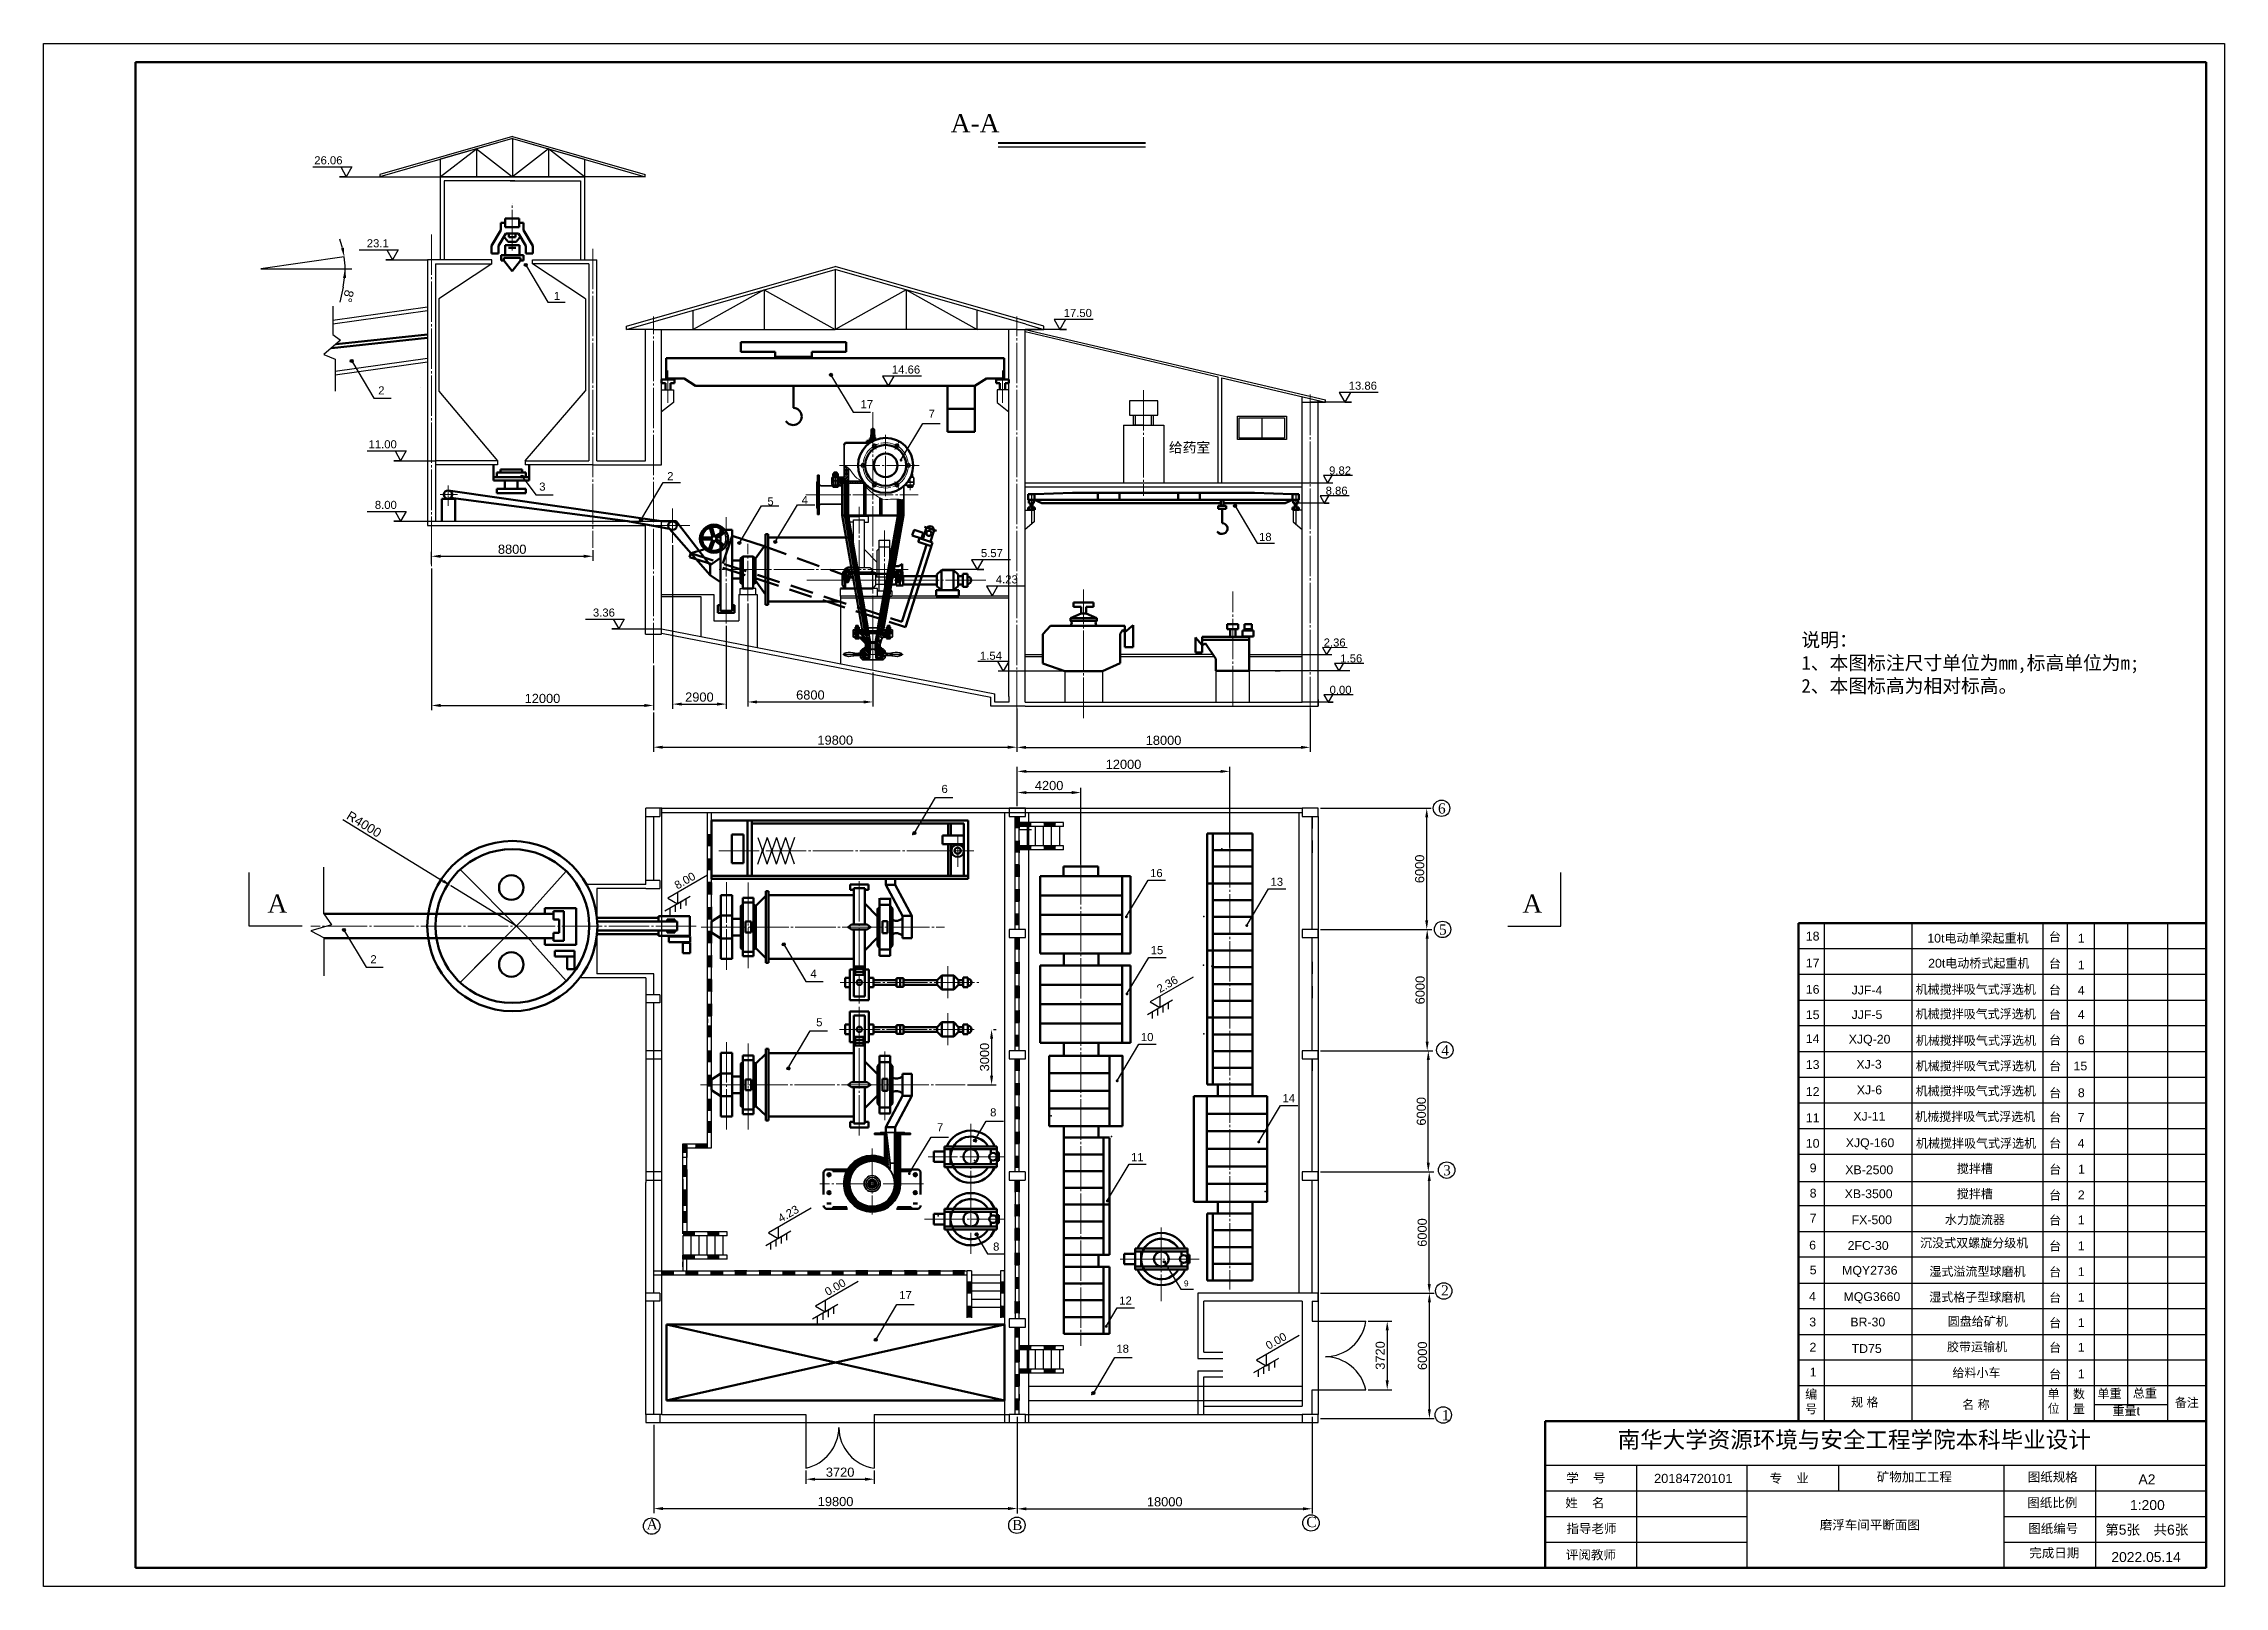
# Model space of a CAD drawing. Header units: millimetres. Extents: x 2139 to 2733, y 1509 to 1929.
import ezdxf
from ezdxf.lldxf.tags import DXFTag

# ---------------------------------------------------------------- set-up
doc = ezdxf.new("R2010")
doc.units = ezdxf.units.MM
for name, pattern in [('CENTER', [50.8, 31.75, -6.35, 6.35, -6.35]), ('HIDDEN', [9.525, 6.35, -3.175]), ('JIS_08_11', [12.8, 11, -0.6, 0.6, -0.6]), ('点画线', [18, 12, -2, 2, -2])]:
    doc.linetypes.add(name, pattern=pattern)
for name, color, linetype, lineweight in [('EB0', 7, 'Continuous', 35), ('中心线', 7, 'JIS_08_11', 9), ('设备', 7, 'Continuous', 50)]:
    doc.layers.add(name, color=color, linetype=linetype, lineweight=lineweight)
doc.layers.add('厂房', color=7, linetype='Continuous')
doc.layers.add('标注', color=7, linetype='Continuous')
doc.styles.add('ASC', font='', dxfattribs={"width": 0.75, "height": 500})
doc.styles.get("Standard").update_dxf_attribs({"font": 'arial.ttf'})
doc.styles.get('ASC').set_extended_font_data('FangSong_GB2312')
tags = doc.linetypes.add('DASHEDX2', pattern=[1.5, 1, -0.5]).pattern_tags.tags
tags[6:7] = [DXFTag(74, 4), DXFTag(75, 0), DXFTag(340, '0'), DXFTag(46, 1.0), DXFTag(50, 0.0), DXFTag(44, 0.0), DXFTag(45, 0.0)]
tags[4:5] = [DXFTag(74, 4), DXFTag(75, 0), DXFTag(340, '0'), DXFTag(46, 1.0), DXFTag(50, 0.0), DXFTag(44, 0.0), DXFTag(45, 0.0)]
doc.dimstyles.new('ISO-25', dxfattribs={"dimtxt": 2.5, "dimasz": 2.5, "dimexe": 1.25, "dimexo": 0.625, "dimtad": 1, "dimtxsty": 'Standard', "dimcen": 2.5, "dimadec": 0, "dimazin": 0, "dimtfac": 1, "dimtmove": 0, "dimatfit": 3, "dimfxl": 1, "dimarcsym": 0})
pattern_1 = [(315, (2384.9356, 1635.51417), (0.2075568, 0.2075568), [])]
pattern_2 = [(225, (2384.9356, 1635.51417), (0.2075568, -0.2075568), [])]
pattern_3 = [(315, (2384.93561, 1635.51417), (0.0823741, 0.0823741), []), (315, (2384.93561, 1635.4318), (0.0823741, 0.0823741), [0.0124261, -0.11649456])]
pattern_4 = [(45, (2399.63306, 1786.21686), (-0.2274055, 0.2274055), [])]
pattern_5 = [(45, (2399.63306, 1786.21686), (-0.09025157, 0.09025157), []), (45, (2399.72331, 1786.21686), (-0.09025157, 0.09025157), [0.0136144, -0.127635])]
pattern_6 = [(315, (2399.63306, 1786.21686), (0.2274055, 0.2274055), [])]
pattern_7 = [(45, (2399.633057, 1786.216865), (-0.037900923, 0.037900923), [])]
pattern_8 = [(45, (2399.63306, 1786.21686), (-0.11370277, 0.11370277), [])]
pattern_9 = [(315, (2399.63306, 1786.21686), (0.11370277, 0.11370277), [])]

msp = doc.modelspace()

# ---------------------------------------------------------------- texts
for s, p in [('台', (2685.236, 1684.283)), ('10t电动单梁起重机', (2652.119, 1683.899)), ('1', (2693.125, 1683.919)), ('20t电动桥式起重机', (2652.353, 1677.086)), ('台', (2685.236, 1676.971)), ('1', (2693.125, 1676.607)), ('机械搅拌吸气式浮选机', (2648.937, 1669.953)), ('台', (2685.236, 1669.795)), ('4', (2693.125, 1669.727)), ('机械搅拌吸气式浮选机', (2648.937, 1663.263)), ('台', (2685.236, 1663.105)), ('4', (2693.125, 1663.11)), ('机械搅拌吸气式浮选机', (2648.985, 1656.044)), ('台', (2685.293, 1656.126)), ('6', (2693.125, 1656.219)), ('机械搅拌吸气式浮选机', (2648.959, 1649.109)), ('台', (2685.293, 1649.078)), ('15', (2691.947, 1649.112)), ('机械搅拌吸气式浮选机', (2648.941, 1642.29)), ('台', (2685.293, 1641.726)), ('8', (2693.125, 1641.819)), ('机械搅拌吸气式浮选机', (2648.794, 1635.319)), ('台', (2685.293, 1635.105)), ('7', (2693.08, 1635.073)), ('机械搅拌吸气式浮选机', (2649.016, 1628.038)), ('台', (2685.293, 1628.032)), ('4', (2693.067, 1628.066)), ('搅拌槽', (2660.157, 1621.139)), ('台', (2685.329, 1620.938)), ('1', (2693.161, 1621.03)), ('搅拌槽', (2660.157, 1614.275)), ('台', (2685.293, 1613.926)), ('2', (2693.125, 1614.018)), ('水力旋流器', (2656.909, 1607.256)), ('台', (2685.293, 1607.127)), ('1', (2693.125, 1607.22)), ('台', (2685.293, 1600.068)), ('1', (2693.125, 1600.16)), ('湿式溢流型球磨机', (2652.677, 1593.161)), ('台', (2685.293, 1593.008)), ('1', (2693.125, 1593.101)), ('台', (2685.293, 1586.036)), ('1', (2693.125, 1586.128)), ('台', (2685.293, 1579.15)), ('1', (2693.125, 1579.243)), ('台', (2685.293, 1572.439)), ('1', (2693.125, 1572.532)), ('台', (2685.293, 1565.205)), ('1', (2693.125, 1565.298))]:
    msp.add_text(s, height=2.4).set_placement(p)
at = {"color": 18, "true_color": 0x000000, "insert": (2617.827, 1768.192), "char_height": 3.75, "width": 108.47721, "attachment_point": 1, "style": 'ASC'}
msp.add_mtext('{\\fSimSun|b0|i0|c134|p2;\\W1;说明：\\P1、本图标注尺寸单位为mm,标高单位为m;\\P2、本图标高为相对标高。}', dxfattribs=at)
at = {"attachment_point": 1}
for s, insert, char_height, width in [('18', (2619.027, 1686.867), 2.4, 1.43841), ('17', (2619.027, 1679.555), 2.4, 1.43841), ('16', (2619.027, 1672.379), 2.4, 1.43841), ('JJF-4', (2631.495, 1672.19), 2.4, 8.90979), ('15', (2619.027, 1665.471), 2.4, 1.43841), ('JJF-5', (2631.495, 1665.499), 2.4, 8.90979), ('14', (2619.027, 1658.949), 2.4, 1.43841), ('XJQ-20', (2630.709, 1658.801), 2.4, 11.4109), ('13', (2619.027, 1651.901), 2.4, 1.43841), ('XJ-3', (2632.812, 1651.975), 2.4, 6.88425), ('12', (2619.027, 1644.549), 2.4, 1.43841), ('XJ-6', (2632.908, 1645.005), 2.4, 6.92648), ('11', (2619.027, 1637.416), 2.4, 1.43841), ('XJ-11', (2631.969, 1637.824), 2.4, 12.33251), ('10', (2619.027, 1630.449), 2.4, 1.43841), ('XJQ-160', (2629.901, 1630.618), 2.4, 12.33251), ('9', (2620.084, 1623.76), 2.4, 1.43841), ('XB-2500', (2629.773, 1623.256), 2.4, 12.33251), ('8', (2620.084, 1616.899), 2.4, 1.43841), ('XB-3500', (2629.604, 1616.728), 2.4, 12.33251), ('7', (2620.084, 1610.101), 2.4, 1.43841), ('FX-500', (2631.502, 1609.644), 2.4, 10.54458), ('6', (2619.94, 1602.753), 2.4, 1.43841), ('2FC-30', (2630.417, 1602.635), 2.4, 11.76678), ('沉没式双螺旋分级机', (2650.148, 1603.319), 2.4, 33.40352), ('5', (2620.084, 1595.982), 2.4, 1.43841), ('MQY2736', (2628.916, 1595.889), 2.4, 18.5082), ('4', (2619.904, 1588.783), 2.4, 1.43841), ('MQG3660', (2629.293, 1588.72), 2.4, 15.22068), ('湿式格子型球磨机', (2652.641, 1588.567), 2.4, 27.35345), ('3', (2619.964, 1581.812), 2.4, 1.43841), ('BR-30', (2631.154, 1581.808), 2.4, 10.14483), ('圆盘给矿机', (2657.677, 1581.965), 2.4, 24.06894), ('2', (2620.036, 1574.957), 2.4, 1.43841), ('TD75', (2631.505, 1574.579), 2.4, 8.76145), ('胶带运输机', (2657.475, 1575.04), 2.4, 24.06894), ('1', (2620.084, 1568.179), 2.4, 1.43841), ('{\\fSimSun|b0|i0|c134|p2;给料小车}', (2658.955, 1567.992), 2.4, 24.06894), ('编\\P号', (2618.855, 1562.138), 2.4, 24.06894), ('单位', (2684.903, 1562.243), 2.4, 5.16638), ('数量', (2691.779, 1562.186), 2.4, 5.70957), ('单重', (2698.469, 1562.331), 2.4, 24.06894), ('总重', (2708.098, 1562.418), 2.4, 24.06894), ('规 格', (2631.344, 1559.982), 2.4, 24.06894), ('名 称', (2661.635, 1559.29), 2.4, 24.06894), ('重量t', (2702.557, 1557.602), 2.4, 24.06894), ('备注', (2719.533, 1559.853), 2.4, 24.06894), ('南华大学资源环境与安全工程学院本科毕业设计', (2567.75, 1550.852), 4.5, 156.97207), ('学    号', (2553.772, 1539.414), 2.5, 14.56215), ('20184720101', (2577.685, 1539.275), 2.5, 20.07612), ('专    业', (2609.148, 1539.336), 2.5, 14.72346), ('矿物加工工程', (2638.359, 1539.693), 2.5, 22.26117), ('图纸规格', (2679.467, 1539.684), 2.5, 14.34218), ('A2', (2709.633, 1539.139), 2.7048, 3.77614), ('姓    名', (2553.514, 1532.631), 2.5, 14.38617), ('图纸比例', (2679.349, 1532.68), 2.5, 14.19553), ('{\\fSimSun|b0|i0|c134|p2;磨浮车间平断面图}', (2622.826, 1526.628), 2.5, 33.31844), ('1:200', (2707.337, 1532.134), 2.7048, 19.95961), ('指导老师', (2553.83, 1525.625), 2.5, 14.63547), ('图纸编号', (2679.611, 1525.641), 2.5, 14.26885), ('{\\fSimSun|b0|i0|c134|p2;第}5{\\fSimSun|b0|i0|c134|p2;张  共}6{\\fSimSun|b0|i0|c134|p2;张}', (2700.566, 1525.414), 2.7048, 24.03721), ('评阅教师', (2553.67, 1518.476), 2.5, 14.69413), ('完成日期', (2679.89, 1519.015), 2.5, 14.59148), ('2022.05.14', (2702.241, 1517.976), 2.7048, 19.95961)]:
    msp.add_mtext(s, dxfattribs=dict(at, insert=insert, char_height=char_height, width=width))
at = {"layer": '厂房', "color": 18, "lineweight": -3, "true_color": 0x000000, "insert": (2445.54, 1820.083), "char_height": 2.75, "width": 47.59615, "attachment_point": 1}
msp.add_mtext('{\\fSimSun|b0|i0|c134|p2;\\C256;给药室}', dxfattribs=at)
at = {"layer": '标注', "color": 18, "lineweight": -3, "true_color": 0x000000}
for s, insert, char_height, width, attachment_point in [('{\\fTimes New Roman|b0|i0|c238|p18;A-A}', (2386.104, 1909.452), 4.95, 11.44239, 1), ('{\\H1.2x; 26.06}', (2220.443, 1897.982), 1.83333, 8.46002, 3), ('{\\H1.2x; 23.1}', (2233.038, 1875.392), 1.83333, 7.13826, 3), (' {\\H1.6x;1}', (2277.472, 1858.842), 1.375, 4.26681, 7), ('{\\H1.2x;17.50}', (2416.883, 1856.42), 1.83333, 15.25652, 1), ('14.66', (2370.097, 1841.02), 2.2, 15.25652, 1), ('{\\H1.2x;13.86}', (2494.524, 1836.62), 1.83333, 15.25652, 1), ('2', (2230.178, 1833.139), 2.2, 4.26681, 7), (' 17', (2360.692, 1829.381), 2.2, 5.08137, 7), (' {\\H1.6x;7}', (2379.556, 1828.987), 1.375, 4.26681, 1), ('{\\H1.2x; 11.00}', (2235.238, 1820.67), 1.83333, 15.25652, 3), ('2', (2308.877, 1811.998), 2.2, 4.26681, 1), ('{\\H1.2x;9.82}', (2489.173, 1813.535), 1.83333, 15.25652, 1), ('3', (2274.027, 1806.916), 2.2, 4.26681, 7), ('{\\H1.2x;8.86}', (2488.238, 1808.035), 1.83333, 15.25652, 1), ('{\\H1.2x; 8.00}', (2235.238, 1804.17), 1.83333, 15.25652, 3), (' {\\H1.6x;5}', (2335.648, 1805.128), 1.375, 4.26681, 1), (' {\\H1.6x;4}', (2344.965, 1805.487), 1.375, 4.26681, 1), (' 18', (2469.239, 1793.223), 2.2, 5.06976, 7), ('{\\H1.2x;5.57}', (2394.338, 1791.044), 1.83333, 15.25652, 1), ('{\\H1.2x;4.23}', (2398.403, 1783.891), 1.83333, 15.25652, 1), ('{\\H1.2x; 3.36}', (2294.638, 1774.851), 1.83333, 15.25652, 3), ('{\\H1.2x;2.36}', (2487.701, 1766.699), 1.83333, 15.25652, 1), ('{\\H1.2x; \\H1.33333x;1.54}', (2400.06, 1763.107), 1.375, 11.44239, 3), ('{\\H1.2x;1.56}', (2492.228, 1762.385), 1.83333, 15.25652, 1), ('{\\H1.2x;0.00}', (2489.308, 1753.821), 1.83333, 15.25652, 1), (' {\\H1.6x;6}', (2383.059, 1726.838), 1.375, 4.26681, 1), (' {\\H1.6x;16}', (2439.886, 1703.935), 1.375, 4.26681, 1), (' {\\H1.6x;13}', (2472.683, 1701.563), 1.375, 4.26681, 1), ('{\\fTimes New Roman|b0|i0|c238|p18;A}', (2200.013, 1696.986), 4.95, 11.44239, 1), ('{\\fTimes New Roman|b0|i0|c238|p18;A}', (2547.263, 1696.986), 4.95, 11.44239, 3), (' {\\H1.6x;15}', (2440.053, 1682.947), 1.375, 4.26681, 1), ('2', (2228.04, 1678.276), 2.2, 4.26681, 7), ('4', (2347.878, 1674.32), 2.2, 2.48521, 7), (' {\\H1.6x;5}', (2348.925, 1663.326), 1.375, 4.26681, 1), (' {\\H1.6x;10}', (2437.374, 1659.287), 1.375, 4.26681, 1), (' {\\H1.6x;14}', (2475.945, 1642.649), 1.375, 4.26681, 1), (' {\\H1.6x;7}', (2381.828, 1634.735), 1.375, 4.26681, 1), ('8', (2396.847, 1638.79), 2.2, 4.26681, 1), (' {\\H1.6x;11}', (2434.694, 1626.598), 1.375, 4.26681, 1), ('8', (2397.656, 1600.019), 2.2, 4.26681, 7), ('9', (2449.64, 1590.279), 1.626, 3.15394, 7), (' {\\H1.6x;17}', (2371.561, 1589.048), 1.375, 4.26681, 1), (' {\\H1.6x;12}', (2431.49, 1587.545), 1.375, 4.26681, 1), (' {\\H1.6x;18}', (2430.705, 1574.445), 1.375, 4.26681, 1), ('{\\fTimes New Roman|b0|i0|c238|p18;A}', (2303.283, 1526.915), 2.772, 6.40774, 1), ('{\\fTimes New Roman|b0|i0|c134|p18;B}', (2402.842, 1526.74), 2.772, 6.40774, 1), ('{\\fTimes New Roman|b0|i0|c134|p18;C}', (2482.969, 1527.548), 2.772, 6.40774, 1)]:
    msp.add_mtext(s, dxfattribs=dict(at, insert=insert, char_height=char_height, width=width, attachment_point=attachment_point))
at = {"layer": '标注', "char_height": 2.772, "width": 6.40774, "attachment_point": 1}
for s, insert in [('{\\fTimes New Roman|b0|i0|c134|p18;6}', (2518.833, 1721.821)), ('{\\fTimes New Roman|b0|i0|c134|p18;5}', (2519.118, 1688.837)), ('{\\fTimes New Roman|b0|i0|c134|p18;4}', (2519.727, 1656.004)), ('{\\fTimes New Roman|b0|i0|c134|p18;3}', (2520.239, 1623.306)), ('{\\fTimes New Roman|b0|i0|c134|p18;2}', (2519.664, 1590.612)), ('{\\fTimes New Roman|b0|i0|c134|p18;1}', (2519.874, 1556.645))]:
    msp.add_mtext(s, dxfattribs=dict(at, insert=insert))
at = {"layer": '标注', "color": 18, "lineweight": -3, "true_color": 0x000000, "char_height": 1.83333, "attachment_point": 1, "rotation": 30}
for s, insert, width in [('{\\H1.2x; 8.00}', (2309.817, 1699.81), 15.25652), ('{\\H1.2x; 2.36}', (2441.228, 1671.602), 8.753), ('{\\H1.2x;  4.23}', (2337.251, 1608.694), 8.60241), ('{\\H1.2x;  0.00}', (2350.024, 1588.708), 15.25652), ('{\\H1.2x;  0.00}', (2470.12, 1574.066), 15.25652)]:
    msp.add_mtext(s, dxfattribs=dict(at, insert=insert, width=width))

# ---------------------------------------------------------------- blocks, each defined once
blk = doc.blocks.new('*U17')
at = {"layer": '中心线', "color": 0, "transparency": 16777216}
blk.add_line((70.18, 0), (-34.78, 0), dxfattribs=at)
blk = doc.blocks.new('*U18')
at = {"layer": '中心线', "color": 0, "transparency": 16777216}
blk.add_line((0, 10.49), (0, -12.88), dxfattribs=at)
blk = doc.blocks.new('*U19')
at = {"layer": '中心线', "color": 0, "transparency": 16777216}
blk.add_line((0, 15.96), (0, -7.84), dxfattribs=at)
blk = doc.blocks.new('*U20')
at = {"layer": '中心线', "color": 0, "transparency": 16777216}
blk.add_line((0, -38.19), (0, 49.73), dxfattribs=at)
blk = doc.blocks.new('*U21')
at = {"layer": '中心线', "color": 0, "transparency": 16777216}
blk.add_line((0, -53.87), (0, 53.87), dxfattribs=at)
blk = doc.blocks.new('*U22')
at = {"layer": '中心线', "color": 0, "transparency": 16777216}
blk.add_line((0, -9.96), (0, 9.96), dxfattribs=at)
blk = doc.blocks.new('*U23')
at = {"layer": '中心线', "color": 0, "transparency": 16777216}
blk.add_line((0, -10.01), (0, 10.01), dxfattribs=at)
blk = doc.blocks.new('*U24')
at = {"layer": '中心线', "color": 0, "transparency": 16777216}
blk.add_line((0, -7.83), (0, 7.83), dxfattribs=at)
blk = doc.blocks.new('*U30')
at = {"layer": '中心线', "color": 0, "transparency": 16777216}
blk.add_line((0, -14.51), (0, 14.51), dxfattribs=at)
blk = doc.blocks.new('*U31')
at = {"layer": '中心线', "color": 0, "transparency": 16777216}
for p, q in [((-4.68, 0), (-0.24, 0)), ((0, 0.24), (0, 4.68)), ((0.24, 0), (4.68, 0)), ((0, -4.68), (0, -0.24))]:
    blk.add_line(p, q, dxfattribs=at)
at = {"layer": '中心线', "color": 0, "linetype": 'Continuous', "transparency": 16777216}
for p, q in [((-0.12, 0), (0.12, 0)), ((0, -0.12), (0, 0.12))]:
    blk.add_line(p, q, dxfattribs=at)
blk = doc.blocks.new('*U32')
at = {"layer": '中心线', "color": 0, "transparency": 16777216}
blk.add_line((0, -72.75), (0, 21.65), dxfattribs=at)
blk = doc.blocks.new('*U33')
at = {"layer": '中心线', "color": 0, "transparency": 16777216}
blk.add_line((0, 58.25), (0, -32.08), dxfattribs=at)
blk = doc.blocks.new('*U34')
at = {"layer": '中心线', "color": 0, "transparency": 16777216}
for p, q in [((-2.18, 0), (-0.23, 0)), ((0, 0.23), (0, 2.43)), ((0.23, 0), (2.61, 0)), ((0, -3.1), (0, -0.23))]:
    blk.add_line(p, q, dxfattribs=at)
at = {"layer": '中心线', "color": 0, "linetype": 'Continuous', "transparency": 16777216}
for p, q in [((-0.11, 0), (0.11, 0)), ((0, -0.11), (0, 0.11))]:
    blk.add_line(p, q, dxfattribs=at)
blk = doc.blocks.new('*U35')
at = {"layer": '中心线', "color": 0, "linetype": 'JIS_08_11', "lineweight": 9, "transparency": 16777216}
blk.add_line((0, -7.49), (0, 5.37), dxfattribs=at)
blk = doc.blocks.new('*U36')
at = {"layer": '厂房', "color": 0, "linetype": 'JIS_08_11', "lineweight": 9, "transparency": 16777216}
blk.add_line((0, -4.4), (0, 4.4), dxfattribs=at)
blk = doc.blocks.new('*U37')
at = {"layer": '厂房', "color": 0, "linetype": 'JIS_08_11', "lineweight": 9, "transparency": 16777216}
blk.add_line((0, -4.4), (0, 4.4), dxfattribs=at)
blk = doc.blocks.new('*U38')
at = {"layer": '中心线', "color": 0, "transparency": 16777216}
blk.add_line((17.96, 0), (-30.81, 0), dxfattribs=at)
blk = doc.blocks.new('*U39')
at = {"layer": '中心线', "color": 0, "transparency": 16777216}
blk.add_line((46.8, 0), (-4.66, 0), dxfattribs=at)
blk = doc.blocks.new('*U40')
at = {"layer": '中心线', "color": 0, "transparency": 16777216}
blk.add_line((0, 24.8), (0, -56.57), dxfattribs=at)
blk = doc.blocks.new('*D43')
at = {"layer": 'Defpoints', "color": 0, "transparency": 16777216}
for p in [(2198.17, 1867.35), (2198.17, 1867.35), (2220.92, 1870.56), (2221.05, 1869.49), (2222.97, 1867.35)]:
    blk.add_point(p, dxfattribs=at)
at = {"layer": '标注', "color": 0, "lineweight": -2, "transparency": 16777216}
blk.add_line((2220.6, 1862.38), (2219.69, 1858.26), dxfattribs=at)
for start, end in [(14.25932, 20.49686), (347.50634, 360), (360, 8.02178), (347.52491, 353.76246)]:
    blk.add_arc((2198.17, 1867.35), 22.98, start, end, dxfattribs=at)
at = {"layer": '标注', "color": 0, "transparency": 16777216}
for points in [[(2220.85, 1873.09), (2220.03, 1872.93), (2220.92, 1870.56)], [(2220.6, 1864.88), (2221.43, 1864.83), (2221.15, 1867.35)]]:
    blk.add_solid(points, dxfattribs=at)
at = {"layer": '标注', "color": 0, "transparency": 16777216, "insert": (2222, 1859.91), "char_height": 2.5, "attachment_point": 5, "rotation": 257.50634}
blk.add_mtext('8°', dxfattribs=at)
blk = doc.blocks.new('*D44')
at = {"layer": 'Defpoints', "color": 0, "transparency": 16777216}
for p in [(2486.2, 1621.47), (2516.45, 1621.47), (2486.2, 1588.47)]:
    blk.add_point(p, dxfattribs=at)
at = {"layer": '标注', "color": 0, "lineweight": -2, "transparency": 16777216}
for p, q in [((2486.83, 1621.47), (2517.7, 1621.47)), ((2516.45, 1590.97), (2516.45, 1618.97)), ((2486.83, 1588.47), (2517.7, 1588.47))]:
    blk.add_line(p, q, dxfattribs=at)
at = {"layer": '标注', "color": 0, "transparency": 16777216}
for points in [[(2516.04, 1618.97), (2516.87, 1618.97), (2516.45, 1621.47)], [(2516.04, 1590.97), (2516.87, 1590.97), (2516.45, 1588.47)]]:
    blk.add_solid(points, dxfattribs=at)
at = {"layer": '标注', "color": 0, "transparency": 16777216, "insert": (2514.55, 1604.97), "char_height": 2.5, "attachment_point": 5, "rotation": 90}
blk.add_mtext('6000', dxfattribs=at)
blk = doc.blocks.new('*D45')
at = {"layer": 'Defpoints', "color": 0, "transparency": 16777216}
for p in [(2486.2, 1654.47), (2516.2, 1654.47), (2486.2, 1621.47)]:
    blk.add_point(p, dxfattribs=at)
at = {"layer": '标注', "color": 0, "lineweight": -2, "transparency": 16777216}
for p, q in [((2486.83, 1654.47), (2517.45, 1654.47)), ((2516.2, 1623.97), (2516.2, 1651.97)), ((2486.83, 1621.47), (2517.45, 1621.47))]:
    blk.add_line(p, q, dxfattribs=at)
at = {"layer": '标注', "color": 0, "transparency": 16777216}
for points in [[(2515.78, 1651.97), (2516.61, 1651.97), (2516.2, 1654.47)], [(2515.78, 1623.97), (2516.61, 1623.97), (2516.2, 1621.47)]]:
    blk.add_solid(points, dxfattribs=at)
at = {"layer": '标注', "color": 0, "transparency": 16777216, "insert": (2514.3, 1637.97), "char_height": 2.5, "attachment_point": 5, "rotation": 90}
blk.add_mtext('6000', dxfattribs=at)
blk = doc.blocks.new('*D46')
at = {"layer": 'Defpoints', "color": 0, "transparency": 16777216}
for p in [(2486.2, 1687.47), (2515.89, 1687.47), (2486.2, 1654.47)]:
    blk.add_point(p, dxfattribs=at)
at = {"layer": '标注', "color": 0, "lineweight": -2, "transparency": 16777216}
for p, q in [((2486.83, 1687.47), (2517.14, 1687.47)), ((2515.89, 1656.97), (2515.89, 1684.97)), ((2486.83, 1654.47), (2517.14, 1654.47))]:
    blk.add_line(p, q, dxfattribs=at)
at = {"layer": '标注', "color": 0, "transparency": 16777216}
for points in [[(2515.47, 1684.97), (2516.3, 1684.97), (2515.89, 1687.47)], [(2515.47, 1656.97), (2516.3, 1656.97), (2515.89, 1654.47)]]:
    blk.add_solid(points, dxfattribs=at)
at = {"layer": '标注', "color": 0, "transparency": 16777216, "insert": (2513.98, 1670.97), "char_height": 2.5, "attachment_point": 5, "rotation": 90}
blk.add_mtext('6000', dxfattribs=at)
blk = doc.blocks.new('*D47')
at = {"layer": 'Defpoints', "color": 0, "transparency": 16777216}
for p in [(2486.2, 1720.47), (2515.77, 1720.47), (2486.2, 1687.47)]:
    blk.add_point(p, dxfattribs=at)
at = {"layer": '标注', "color": 0, "lineweight": -2, "transparency": 16777216}
for p, q in [((2486.83, 1720.47), (2517.02, 1720.47)), ((2515.77, 1689.97), (2515.77, 1717.97)), ((2486.83, 1687.47), (2517.02, 1687.47))]:
    blk.add_line(p, q, dxfattribs=at)
at = {"layer": '标注', "color": 0, "transparency": 16777216}
for points in [[(2515.35, 1717.97), (2516.18, 1717.97), (2515.77, 1720.47)], [(2515.35, 1689.97), (2516.18, 1689.97), (2515.77, 1687.47)]]:
    blk.add_solid(points, dxfattribs=at)
at = {"layer": '标注', "color": 0, "transparency": 16777216, "insert": (2513.86, 1703.97), "char_height": 2.5, "attachment_point": 5, "rotation": 90}
blk.add_mtext('6000', dxfattribs=at)
blk = doc.blocks.new('*U25')
at = {"layer": '中心线', "color": 0, "transparency": 16777216}
for p, q in [((-65.03, 0), (-0.17, 0)), ((0, 0.17), (0, 4.37)), ((0.17, 0), (4.37, 0)), ((0, -4.37), (0, -0.17))]:
    blk.add_line(p, q, dxfattribs=at)
at = {"layer": '中心线', "color": 0, "linetype": 'Continuous', "transparency": 16777216}
for p, q in [((-0.09, 0), (0.09, 0)), ((0, -0.09), (0, 0.09))]:
    blk.add_line(p, q, dxfattribs=at)
blk = doc.blocks.new('*U26')
at = {"layer": '中心线', "color": 0, "transparency": 16777216}
blk.add_line((0, -10.49), (0, 12.88), dxfattribs=at)
blk = doc.blocks.new('*U27')
at = {"layer": '中心线', "color": 0, "transparency": 16777216}
blk.add_line((0, -15.96), (0, 7.84), dxfattribs=at)
blk = doc.blocks.new('*U28')
at = {"layer": '中心线', "color": 0, "transparency": 16777216}
blk.add_line((-30.14, 0), (41.89, 0), dxfattribs=at)
blk = doc.blocks.new('*U29')
at = {"layer": '中心线', "color": 0, "transparency": 16777216}
blk.add_line((-29.95, 0), (36.32, 0), dxfattribs=at)
blk = doc.blocks.new('*X1')
at = {"layer": 'EB0', "color": 0, "linetype": 'Continuous', "lineweight": 18}
for p, q in [((217, -362), (233, -377)), ((220, -356), (235, -371)), ((222, -350), (238, -365)), ((225, -344), (240, -359)), ((228, -339), (243, -353)), ((237, -339), (246, -348)), ((245, -339), (250, -343)), ((353, -269), (375, -291)), ((353, -276), (366, -289)), ((353, -285), (356, -289)), ((362, -269), (386, -293)), ((372, -270), (399, -298)), ((382, -271), (416, -306)), ((393, -274), (492, -373)), ((406, -279), (488, -360)), ((422, -286), (480, -344)), ((453, -309), (457, -313)), ((461, -350), (495, -384)), ((208, -403), (218, -414)), ((208, -411), (210, -414)), ((208, -420), (231, -444)), ((209, -396), (227, -414)), ((209, -429), (235, -456)), ((210, -388), (228, -406)), ((210, -414), (229, -433)), ((210, -439), (242, -471)), ((211, -381), (229, -398)), ((212, -450), (316, -554)), ((213, -374), (230, -391)), ((215, -368), (231, -384)), ((216, -462), (304, -550)), ((218, -414), (228, -423)), ((222, -477), (289, -544)), ((227, -414), (228, -414)), ((457, -482), (471, -497)), ((460, -477), (475, -492)), ((463, -472), (478, -487)), ((466, -466), (481, -481)), ((469, -367), (497, -395)), ((469, -460), (484, -475)), ((471, -454), (486, -470)), ((473, -380), (497, -404)), ((473, -448), (489, -463)), ((475, -441), (491, -457)), ((476, -391), (498, -413)), ((476, -434), (493, -451)), ((477, -401), (490, -414)), ((477, -426), (495, -444)), ((478, -410), (481, -414)), ((478, -418), (496, -437)), ((481, -414), (497, -429)), ((490, -414), (498, -421)), ((235, -498), (268, -532)), ((296, -525), (327, -556)), ((311, -531), (337, -558)), ((323, -535), (346, -558)), ((333, -537), (353, -556)), ((343, -538), (353, -548)), ((352, -539), (353, -539)), ((353, -539), (371, -557)), ((353, -548), (363, -558)), ((353, -556), (355, -558)), ((360, -538), (378, -556)), ((368, -538), (385, -555)), ((375, -536), (392, -553)), ((382, -535), (398, -551)), ((389, -533), (405, -549)), ((395, -531), (411, -546)), ((401, -529), (416, -544)), ((407, -526), (422, -541)), ((413, -523), (427, -538)), ((418, -520), (433, -534)), ((423, -517), (438, -531)), ((428, -513), (443, -527)), ((433, -509), (447, -524)), ((437, -505), (452, -520)), ((442, -501), (456, -515)), ((446, -497), (460, -511)), ((450, -492), (464, -506)), ((454, -487), (468, -502))]:
    blk.add_line(p, q, dxfattribs=at)
blk = doc.blocks.new('*X2')
at = {"layer": 'EB0', "color": 0, "linetype": 'Continuous', "lineweight": 18}
for p, q in [((211, -383), (247, -347)), ((214, -372), (247, -339)), ((219, -358), (238, -339)), ((227, -342), (230, -339)), ((353, -284), (367, -269)), ((353, -275), (359, -269)), ((356, -289), (375, -270)), ((364, -289), (382, -271)), ((372, -290), (389, -273)), ((379, -291), (395, -275)), ((386, -293), (402, -277)), ((392, -295), (408, -279)), ((399, -297), (414, -282)), ((405, -300), (419, -285)), ((410, -303), (425, -288)), ((416, -306), (430, -291)), ((421, -309), (435, -294)), ((426, -312), (440, -298)), ((431, -316), (445, -302)), ((435, -320), (450, -306)), ((440, -324), (454, -310)), ((444, -328), (458, -314)), ((448, -333), (462, -318)), ((452, -337), (466, -323)), ((455, -342), (470, -328)), ((459, -347), (473, -333)), ((462, -353), (477, -338)), ((465, -358), (480, -343)), ((468, -364), (483, -349)), ((470, -370), (485, -355)), ((472, -376), (488, -361)), ((208, -403), (233, -378)), ((208, -412), (230, -389)), ((208, -428), (223, -414)), ((208, -420), (214, -414)), ((209, -393), (238, -365)), ((209, -435), (228, -417)), ((211, -443), (228, -425)), ((212, -450), (229, -433)), ((214, -414), (229, -399)), ((214, -456), (231, -440)), ((216, -463), (232, -447)), ((219, -469), (234, -453)), ((221, -475), (236, -459)), ((223, -414), (228, -409)), ((224, -480), (239, -465)), ((227, -486), (242, -471)), ((230, -491), (245, -476)), ((234, -496), (248, -482)), ((400, -551), (490, -460)), ((414, -545), (484, -475)), ((451, -491), (493, -448)), ((465, -468), (496, -438)), ((471, -454), (497, -428)), ((474, -383), (490, -367)), ((474, -442), (498, -419)), ((476, -390), (492, -373)), ((476, -431), (494, -414)), ((477, -397), (494, -380)), ((477, -405), (495, -387)), ((477, -422), (486, -414)), ((478, -413), (496, -394)), ((486, -414), (497, -402)), ((494, -414), (498, -410)), ((237, -501), (251, -487)), ((241, -506), (255, -492)), ((245, -510), (259, -496)), ((249, -515), (263, -501)), ((253, -519), (267, -505)), ((258, -523), (272, -509)), ((262, -527), (277, -513)), ((267, -531), (281, -516)), ((272, -534), (287, -520)), ((277, -537), (292, -523)), ((283, -540), (297, -526)), ((288, -543), (303, -528)), ((294, -546), (309, -531)), ((300, -549), (316, -533)), ((306, -551), (322, -535)), ((313, -553), (329, -536)), ((319, -555), (337, -537)), ((326, -556), (344, -538)), ((334, -557), (352, -539)), ((341, -558), (353, -547)), ((349, -558), (353, -555)), ((353, -555), (371, -537)), ((353, -547), (361, -538)), ((358, -558), (381, -535)), ((367, -558), (393, -532)), ((377, -556), (408, -526)), ((388, -554), (430, -511)), ((433, -534), (473, -494))]:
    blk.add_line(p, q, dxfattribs=at)
blk = doc.blocks.new('*X3')
at = {"layer": 'EB0', "color": 0, "linetype": 'Continuous', "lineweight": 18}
for p, q in [((353, -267), (361, -259)), ((353, -264), (358, -259)), ((353, -260), (354, -259)), ((353, -262), (353, -262)), ((353, -265), (353, -265)), ((354, -269), (364, -259)), ((354, -267), (355, -267)), ((355, -260), (355, -260)), ((355, -263), (355, -263)), ((356, -262), (357, -261)), ((356, -265), (356, -265)), ((356, -269), (356, -268)), ((358, -269), (367, -259)), ((358, -260), (358, -260)), ((358, -263), (358, -263)), ((358, -267), (358, -267)), ((360, -261), (360, -261)), ((360, -265), (360, -265)), ((360, -268), (360, -268)), ((361, -269), (370, -260)), ((361, -267), (362, -266)), ((362, -260), (362, -259)), ((362, -263), (362, -263)), ((363, -261), (364, -261)), ((363, -265), (363, -265)), ((363, -268), (363, -268)), ((364, -269), (373, -260)), ((365, -259), (366, -259)), ((365, -263), (365, -263)), ((365, -266), (365, -266)), ((367, -269), (376, -260)), ((367, -261), (367, -261)), ((367, -265), (367, -264)), ((367, -268), (367, -268)), ((369, -263), (369, -263)), ((369, -266), (369, -266)), ((370, -270), (379, -261)), ((370, -264), (371, -264)), ((370, -268), (370, -268)), ((371, -261), (371, -261)), ((372, -263), (372, -262)), ((372, -266), (372, -266)), ((372, -270), (372, -269)), ((373, -270), (382, -261)), ((374, -261), (374, -260)), ((374, -264), (374, -264)), ((374, -268), (374, -268)), ((375, -269), (376, -269)), ((376, -270), (385, -262)), ((376, -262), (376, -262)), ((376, -266), (376, -266)), ((377, -268), (378, -267)), ((378, -264), (378, -264)), ((379, -271), (387, -262)), ((379, -262), (380, -262)), ((379, -266), (379, -266)), ((379, -269), (379, -269)), ((381, -264), (381, -264)), ((381, -267), (381, -267)), ((381, -271), (381, -271)), ((382, -271), (390, -263)), ((383, -262), (383, -262)), ((383, -266), (383, -265)), ((383, -269), (383, -269)), ((384, -267), (385, -267)), ((384, -271), (384, -271)), ((385, -264), (385, -263)), ((385, -272), (393, -264)), ((386, -265), (386, -265)), ((386, -269), (386, -269)), ((386, -272), (386, -272)), ((387, -273), (396, -265)), ((388, -263), (388, -263)), ((388, -267), (388, -267)), ((388, -271), (388, -270)), ((389, -272), (390, -272)), ((390, -273), (398, -265)), ((390, -265), (390, -265)), ((390, -269), (390, -269)), ((391, -270), (392, -270)), ((392, -267), (392, -267)), ((393, -265), (394, -265)), ((393, -274), (401, -266)), ((393, -269), (393, -268)), ((393, -272), (393, -272)), ((395, -267), (395, -266)), ((395, -275), (403, -267)), ((395, -270), (395, -270)), ((395, -274), (395, -274)), ((397, -268), (397, -268)), ((397, -272), (397, -272)), ((397, -275), (397, -275)), ((398, -276), (406, -268)), ((398, -270), (399, -270)), ((398, -274), (398, -273)), ((399, -266), (399, -266)), ((400, -268), (400, -268)), ((400, -277), (408, -269)), ((400, -272), (400, -272)), ((400, -275), (400, -275)), ((402, -270), (402, -270)), ((402, -273), (402, -273)), ((402, -277), (402, -277)), ((403, -277), (411, -270)), ((403, -275), (404, -275)), ((404, -268), (404, -268)), ((404, -272), (404, -271)), ((405, -278), (413, -271)), ((405, -273), (406, -273)), ((405, -277), (405, -277)), ((406, -270), (406, -269)), ((407, -271), (407, -271)), ((407, -275), (407, -275)), ((407, -278), (407, -278)), ((408, -279), (415, -272)), ((409, -269), (409, -269)), ((409, -273), (409, -273)), ((409, -277), (409, -276)), ((410, -280), (418, -273)), ((410, -278), (411, -278)), ((411, -271), (411, -271)), ((411, -275), (411, -275)), ((412, -273), (413, -273)), ((412, -281), (420, -274)), ((412, -276), (412, -276)), ((412, -280), (412, -280)), ((414, -275), (414, -274)), ((414, -278), (414, -278)), ((414, -282), (414, -281)), ((415, -282), (422, -275)), ((416, -273), (416, -273)), ((416, -276), (416, -276)), ((416, -280), (416, -280)), ((417, -284), (424, -276)), ((417, -278), (418, -278)), ((417, -281), (417, -281)), ((418, -274), (418, -274)), ((419, -276), (420, -276)), ((419, -285), (427, -277)), ((419, -280), (419, -279)), ((419, -283), (419, -283)), ((421, -286), (429, -278)), ((421, -278), (421, -278)), ((421, -281), (421, -281)), ((421, -285), (421, -285)), ((422, -286), (423, -286)), ((423, -276), (423, -276)), ((423, -279), (423, -279)), ((423, -283), (423, -283)), ((424, -287), (431, -280)), ((424, -281), (425, -281)), ((424, -285), (424, -284)), ((425, -278), (425, -277)), ((426, -279), (426, -279)), ((426, -288), (433, -281)), ((426, -283), (426, -283)), ((426, -286), (426, -286)), ((428, -281), (428, -281)), ((428, -289), (435, -282)), ((428, -284), (428, -284)), ((428, -288), (428, -288)), ((429, -286), (430, -286)), ((429, -290), (429, -290)), ((430, -279), (430, -279)), ((430, -283), (430, -282)), ((430, -291), (437, -284)), ((431, -284), (432, -284)), ((431, -288), (431, -288)), ((431, -291), (431, -291)), ((432, -281), (432, -281)), ((432, -292), (439, -285)), ((433, -282), (433, -282)), ((433, -286), (433, -286)), ((433, -290), (433, -289)), ((434, -293), (441, -286)), ((435, -284), (435, -284)), ((435, -288), (435, -287)), ((435, -291), (435, -291)), ((436, -295), (443, -288)), ((436, -289), (437, -289)), ((436, -293), (436, -293)), ((437, -286), (437, -286)), ((438, -287), (438, -287)), ((438, -296), (445, -289)), ((438, -291), (438, -291)), ((438, -295), (438, -294)), ((440, -286), (440, -286)), ((440, -289), (440, -289)), ((440, -298), (447, -290)), ((440, -293), (440, -293)), ((440, -296), (440, -296)), ((441, -294), (442, -294)), ((441, -298), (441, -298)), ((442, -287), (442, -287)), ((442, -291), (442, -291)), ((442, -299), (449, -292)), ((443, -289), (444, -289)), ((443, -293), (443, -292)), ((443, -296), (443, -296)), ((443, -300), (443, -299)), ((444, -301), (451, -293)), ((445, -291), (445, -290)), ((445, -294), (445, -294)), ((445, -298), (445, -298)), ((445, -301), (445, -301)), ((446, -302), (453, -295)), ((446, -299), (447, -299)), ((446, -303), (446, -303)), ((447, -292), (447, -292)), ((447, -296), (447, -296)), ((447, -304), (454, -297)), ((448, -298), (449, -297)), ((448, -301), (448, -301)), ((449, -294), (449, -294)), ((449, -305), (456, -298)), ((450, -296), (450, -296)), ((450, -299), (450, -299)), ((450, -303), (450, -303)), ((451, -307), (458, -300)), ((452, -297), (452, -297)), ((452, -301), (452, -301)), ((452, -304), (452, -304)), ((453, -308), (460, -301)), ((453, -303), (454, -302)), ((453, -306), (453, -306)), ((454, -299), (454, -299)), ((454, -310), (461, -303)), ((455, -301), (455, -301)), ((455, -304), (455, -304)), ((455, -308), (455, -308)), ((456, -312), (463, -305)), ((457, -302), (457, -302)), ((457, -306), (457, -306)), ((457, -310), (457, -309)), ((458, -313), (465, -306)), ((458, -308), (459, -308)), ((458, -311), (458, -311)), ((459, -301), (459, -301)), ((459, -304), (459, -304)), ((459, -315), (466, -308)), ((460, -302), (461, -302)), ((460, -306), (460, -306)), ((460, -309), (460, -309)), ((460, -313), (460, -313)), ((461, -317), (468, -310)), ((462, -304), (462, -304)), ((462, -308), (462, -307)), ((462, -311), (462, -311)), ((462, -315), (462, -314)), ((463, -319), (470, -312)), ((463, -313), (464, -313)), ((463, -316), (463, -316)), ((463, -320), (463, -320)), ((464, -306), (464, -306)), ((464, -309), (464, -309)), ((464, -321), (471, -313)), ((465, -311), (466, -311)), ((465, -314), (465, -314)), ((465, -318), (465, -318)), ((465, -322), (465, -321)), ((466, -307), (466, -307)), ((466, -322), (473, -315)), ((467, -313), (467, -312)), ((467, -316), (467, -316)), ((467, -324), (474, -317)), ((467, -320), (467, -319)), ((467, -323), (467, -323)), ((468, -321), (469, -321)), ((468, -325), (468, -325)), ((469, -314), (469, -314)), ((469, -318), (469, -318)), ((469, -326), (476, -319)), ((470, -316), (471, -316)), ((470, -319), (470, -319)), ((470, -328), (477, -321)), ((470, -323), (470, -323)), ((470, -327), (470, -326)), ((471, -330), (479, -323)), ((472, -318), (472, -317)), ((472, -321), (472, -321)), ((472, -325), (472, -325)), ((472, -328), (472, -328)), ((473, -332), (480, -325)), ((473, -326), (474, -326)), ((473, -330), (473, -330)), ((474, -319), (474, -319)), ((474, -323), (474, -323)), ((474, -334), (481, -327)), ((475, -321), (476, -321)), ((475, -325), (475, -324)), ((475, -328), (475, -328)), ((475, -336), (483, -329)), ((475, -332), (475, -331)), ((475, -335), (475, -335)), ((476, -337), (477, -337)), ((477, -323), (477, -322)), ((477, -326), (477, -326)), ((477, -330), (477, -330)), ((477, -338), (484, -331)), ((477, -333), (477, -333)), ((478, -331), (479, -331)), ((478, -340), (485, -333)), ((478, -335), (478, -335)), ((478, -339), (478, -338)), ((479, -324), (479, -324)), ((479, -328), (479, -328)), ((479, -343), (486, -335)), ((480, -330), (481, -329)), ((480, -333), (480, -333)), ((480, -337), (480, -336)), ((480, -345), (488, -337)), ((480, -340), (480, -340)), ((480, -344), (480, -344)), ((481, -326), (481, -326)), ((481, -342), (482, -342)), ((481, -345), (481, -345)), ((482, -331), (482, -331)), ((482, -335), (482, -335)), ((482, -338), (482, -338)), ((482, -347), (489, -340)), ((483, -340), (484, -340)), ((483, -349), (490, -342)), ((483, -344), (483, -343)), ((483, -347), (483, -347)), ((484, -333), (484, -333)), ((484, -336), (484, -336)), ((484, -351), (491, -344)), ((484, -352), (485, -352)), ((485, -335), (486, -334)), ((485, -338), (485, -338)), ((485, -342), (485, -342)), ((485, -345), (485, -345)), ((485, -354), (492, -346)), ((485, -349), (485, -349)), ((486, -356), (493, -348)), ((486, -350), (487, -350)), ((486, -354), (486, -354)), ((487, -336), (487, -336)), ((487, -340), (487, -340)), ((487, -343), (487, -343)), ((487, -347), (487, -347)), ((487, -358), (494, -351)), ((488, -345), (489, -345)), ((488, -349), (488, -348)), ((488, -352), (488, -352)), ((488, -361), (495, -353)), ((488, -356), (488, -356)), ((488, -359), (488, -359)), ((489, -342), (489, -341)), ((489, -363), (496, -356)), ((489, -361), (490, -361)), ((490, -343), (490, -343)), ((490, -347), (490, -347)), ((490, -350), (490, -350)), ((490, -354), (490, -354)), ((490, -357), (490, -357)), ((490, -366), (497, -358)), ((490, -368), (498, -360)), ((491, -356), (492, -355)), ((491, -359), (491, -359)), ((491, -363), (491, -362)), ((491, -371), (499, -363)), ((492, -348), (492, -348)), ((492, -352), (492, -352)), ((493, -350), (494, -350)), ((493, -354), (493, -354)), ((493, -357), (493, -357)), ((493, -361), (493, -361)), ((493, -364), (493, -364)), ((495, -355), (495, -355)), ((495, -359), (495, -359)), ((495, -362), (495, -362)), ((496, -361), (497, -360)), ((496, -364), (496, -364)), ((497, -357), (497, -357)), ((498, -362), (498, -362)), ((198, -422), (206, -414)), ((198, -418), (203, -414)), ((198, -415), (199, -414)), ((198, -425), (208, -415)), ((198, -416), (198, -416)), ((198, -428), (208, -419)), ((198, -420), (198, -420)), ((199, -431), (208, -422)), ((199, -434), (208, -425)), ((199, -429), (200, -429)), ((199, -432), (199, -432)), ((200, -415), (200, -414)), ((200, -418), (200, -418)), ((200, -422), (200, -421)), ((200, -425), (200, -425)), ((200, -437), (208, -428)), ((200, -440), (209, -431)), ((200, -441), (201, -441)), ((201, -423), (202, -423)), ((201, -427), (201, -427)), ((201, -430), (201, -430)), ((201, -443), (209, -434)), ((201, -434), (201, -434)), ((201, -446), (210, -437)), ((201, -437), (201, -437)), ((202, -416), (202, -416)), ((202, -420), (202, -420)), ((202, -439), (203, -439)), ((202, -448), (210, -440)), ((202, -451), (211, -443)), ((202, -443), (202, -443)), ((202, -446), (202, -446)), ((203, -418), (204, -418)), ((203, -421), (203, -421)), ((203, -425), (203, -425)), ((203, -429), (203, -428)), ((203, -432), (203, -432)), ((203, -436), (203, -435)), ((203, -454), (211, -445)), ((203, -452), (204, -451)), ((203, -455), (203, -455)), ((204, -414), (204, -414)), ((204, -434), (205, -434)), ((204, -437), (204, -437)), ((204, -441), (204, -441)), ((204, -444), (204, -444)), ((204, -456), (212, -448)), ((204, -448), (204, -448)), ((205, -416), (205, -416)), ((205, -420), (205, -419)), ((205, -423), (205, -423)), ((205, -427), (205, -426)), ((205, -430), (205, -430)), ((205, -450), (206, -449)), ((205, -459), (213, -451)), ((205, -461), (213, -453)), ((205, -453), (205, -453)), ((205, -457), (205, -457)), ((205, -460), (205, -460)), ((206, -428), (207, -428)), ((206, -432), (206, -432)), ((206, -435), (206, -435)), ((206, -439), (206, -439)), ((206, -443), (206, -442)), ((206, -446), (206, -446)), ((206, -464), (214, -456)), ((207, -414), (207, -414)), ((207, -418), (207, -418)), ((207, -421), (207, -421)), ((207, -425), (207, -425)), ((207, -444), (208, -444)), ((207, -448), (207, -448)), ((207, -451), (207, -451)), ((207, -455), (207, -455)), ((207, -458), (207, -458)), ((207, -466), (215, -459)), ((207, -462), (207, -462)), ((208, -426), (208, -426)), ((208, -430), (208, -430)), ((208, -434), (208, -433)), ((208, -437), (208, -437)), ((208, -441), (208, -441)), ((208, -460), (209, -460)), ((208, -469), (216, -461)), ((208, -464), (208, -463)), ((208, -467), (208, -467)), ((209, -439), (210, -439)), ((209, -442), (209, -442)), ((209, -446), (209, -446)), ((209, -449), (209, -449)), ((209, -453), (209, -453)), ((209, -457), (209, -456)), ((209, -471), (217, -464)), ((210, -455), (211, -455)), ((210, -458), (210, -458)), ((210, -462), (210, -462)), ((210, -465), (210, -465)), ((210, -474), (218, -466)), ((210, -469), (210, -469)), ((210, -472), (210, -472)), ((211, -444), (211, -444)), ((211, -448), (211, -447)), ((211, -451), (211, -451)), ((211, -476), (219, -468)), ((211, -471), (212, -470)), ((211, -474), (211, -474)), ((212, -453), (212, -453)), ((212, -456), (212, -456)), ((212, -460), (212, -460)), ((212, -463), (212, -463)), ((212, -467), (212, -467)), ((212, -478), (220, -471)), ((213, -465), (214, -465)), ((213, -469), (213, -469)), ((213, -472), (213, -472)), ((213, -481), (221, -473)), ((213, -476), (213, -476)), ((213, -479), (213, -479)), ((214, -458), (214, -458)), ((214, -462), (214, -461)), ((214, -483), (222, -475)), ((214, -481), (215, -481)), ((215, -463), (215, -463)), ((215, -467), (215, -467)), ((215, -470), (215, -470)), ((215, -474), (215, -474)), ((215, -477), (215, -477)), ((215, -485), (223, -478)), ((216, -476), (217, -475)), ((216, -479), (216, -479)), ((216, -487), (224, -480)), ((216, -483), (216, -483)), ((217, -465), (217, -465)), ((217, -469), (217, -468)), ((217, -472), (217, -472)), ((218, -470), (219, -470)), ((218, -474), (218, -474)), ((218, -477), (218, -477)), ((218, -481), (218, -481)), ((218, -490), (225, -482)), ((218, -484), (218, -484)), ((219, -492), (226, -484)), ((220, -475), (220, -475)), ((220, -479), (220, -479)), ((220, -483), (220, -482)), ((221, -481), (222, -480)), ((221, -484), (221, -484)), ((222, -477), (222, -477)), ((223, -482), (223, -482)), ((225, -484), (225, -484)), ((227, -486), (227, -486)), ((420, -553), (492, -481)), ((467, -503), (495, -475)), ((475, -492), (497, -469)), ((480, -483), (499, -464)), ((480, -485), (480, -485)), ((481, -483), (482, -483)), ((482, -480), (482, -480)), ((483, -476), (501, -459)), ((483, -478), (484, -478)), ((483, -482), (483, -481)), ((483, -485), (483, -485)), ((485, -473), (486, -472)), ((485, -476), (485, -476)), ((485, -480), (485, -480)), ((485, -483), (485, -483)), ((486, -470), (502, -454)), ((487, -471), (488, -471)), ((487, -474), (487, -474)), ((487, -478), (487, -478)), ((487, -481), (487, -481)), ((487, -485), (487, -485)), ((488, -465), (503, -450)), ((488, -467), (488, -467)), ((488, -483), (489, -483)), ((489, -364), (489, -364)), ((489, -465), (490, -465)), ((489, -469), (489, -469)), ((489, -472), (489, -472)), ((489, -476), (489, -476)), ((489, -480), (489, -479)), ((490, -459), (504, -445)), ((490, -462), (490, -462)), ((490, -481), (491, -481)), ((490, -485), (490, -485)), ((491, -366), (491, -366)), ((491, -460), (492, -460)), ((491, -463), (491, -463)), ((491, -467), (491, -467)), ((491, -471), (491, -470)), ((491, -474), (491, -474)), ((491, -478), (491, -477)), ((492, -373), (500, -365)), ((492, -371), (493, -371)), ((492, -454), (505, -441)), ((492, -456), (492, -456)), ((492, -476), (493, -476)), ((492, -479), (492, -479)), ((493, -376), (501, -368)), ((493, -368), (493, -368)), ((493, -379), (502, -371)), ((493, -450), (506, -437)), ((493, -455), (494, -454)), ((493, -458), (493, -458)), ((493, -462), (493, -461)), ((493, -465), (493, -465)), ((493, -469), (493, -469)), ((493, -472), (493, -472)), ((494, -366), (495, -366)), ((494, -370), (494, -369)), ((494, -381), (502, -373)), ((494, -373), (494, -373)), ((494, -377), (494, -376)), ((494, -380), (494, -380)), ((494, -445), (506, -433)), ((494, -447), (494, -447)), ((494, -451), (494, -451)), ((494, -470), (495, -470)), ((494, -474), (494, -474)), ((495, -384), (503, -376)), ((495, -387), (504, -379)), ((495, -382), (496, -382)), ((495, -385), (495, -385)), ((495, -441), (507, -429)), ((495, -453), (496, -452)), ((495, -456), (495, -456)), ((495, -460), (495, -460)), ((495, -463), (495, -463)), ((495, -467), (495, -467)), ((496, -368), (496, -368)), ((496, -371), (496, -371)), ((496, -375), (496, -375)), ((496, -378), (496, -378)), ((496, -390), (504, -381)), ((496, -393), (505, -384)), ((496, -433), (508, -422)), ((496, -437), (507, -426)), ((496, -435), (496, -435)), ((496, -438), (496, -438)), ((496, -442), (496, -442)), ((496, -446), (496, -445)), ((496, -449), (496, -449)), ((496, -465), (497, -465)), ((496, -469), (496, -468)), ((496, -472), (496, -472)), ((497, -376), (498, -376)), ((497, -380), (497, -380)), ((497, -384), (497, -383)), ((497, -396), (505, -387)), ((497, -387), (497, -387)), ((497, -399), (506, -390)), ((497, -391), (497, -390)), ((497, -402), (506, -393)), ((497, -394), (497, -394)), ((497, -405), (507, -396)), ((497, -422), (506, -414)), ((497, -425), (508, -415)), ((497, -429), (508, -418)), ((497, -447), (498, -447)), ((497, -451), (497, -451)), ((497, -454), (497, -454)), ((497, -458), (497, -458)), ((497, -461), (497, -461)), ((498, -366), (498, -366)), ((498, -369), (498, -369)), ((498, -373), (498, -373)), ((498, -392), (499, -392)), ((498, -396), (498, -396)), ((498, -408), (507, -399)), ((498, -399), (498, -399)), ((498, -412), (507, -402)), ((498, -403), (498, -403)), ((498, -407), (498, -406)), ((498, -415), (499, -414)), ((498, -418), (502, -414)), ((498, -426), (499, -426)), ((498, -430), (498, -429)), ((498, -433), (498, -433)), ((498, -437), (498, -436)), ((498, -440), (498, -440)), ((498, -444), (498, -444)), ((498, -463), (499, -463)), ((498, -467), (498, -466)), ((499, -371), (500, -371)), ((499, -375), (499, -374)), ((499, -378), (499, -378)), ((499, -382), (499, -382)), ((499, -385), (499, -385)), ((499, -389), (499, -389)), ((499, -414), (508, -405)), ((499, -408), (500, -408)), ((499, -412), (499, -412)), ((499, -415), (499, -415)), ((499, -419), (499, -419)), ((499, -422), (499, -422)), ((499, -442), (500, -442)), ((499, -445), (499, -445)), ((499, -449), (499, -449)), ((499, -452), (499, -452)), ((499, -456), (499, -456)), ((499, -460), (499, -459)), ((500, -368), (500, -367)), ((500, -387), (501, -387)), ((500, -390), (500, -390)), ((500, -394), (500, -394)), ((500, -398), (500, -397)), ((500, -401), (500, -401)), ((500, -405), (500, -404)), ((500, -421), (501, -420)), ((500, -424), (500, -424)), ((500, -428), (500, -427)), ((500, -431), (500, -431)), ((500, -435), (500, -435)), ((500, -438), (500, -438)), ((500, -458), (501, -458)), ((501, -373), (501, -373)), ((501, -376), (501, -376)), ((501, -380), (501, -380)), ((501, -383), (501, -383)), ((501, -403), (502, -403)), ((501, -406), (501, -406)), ((501, -410), (501, -410)), ((501, -413), (501, -413)), ((501, -417), (501, -417)), ((501, -436), (502, -436)), ((501, -440), (501, -440)), ((501, -444), (501, -443)), ((501, -447), (501, -447)), ((501, -451), (501, -450)), ((501, -454), (501, -454)), ((502, -382), (503, -381)), ((502, -385), (502, -385)), ((502, -389), (502, -388)), ((502, -392), (502, -392)), ((502, -396), (502, -396)), ((502, -399), (502, -399)), ((502, -414), (508, -408)), ((502, -419), (503, -419)), ((502, -422), (502, -422)), ((502, -426), (502, -426)), ((502, -429), (502, -429)), ((502, -433), (502, -433)), ((502, -452), (503, -452)), ((503, -378), (503, -378)), ((503, -397), (504, -397)), ((503, -401), (503, -401)), ((503, -404), (503, -404)), ((503, -408), (503, -408)), ((503, -412), (503, -411)), ((503, -415), (503, -415)), ((503, -435), (504, -434)), ((503, -438), (503, -438)), ((503, -442), (503, -441)), ((503, -445), (503, -445)), ((503, -449), (503, -449)), ((504, -383), (504, -383)), ((504, -387), (504, -387)), ((504, -390), (504, -390)), ((504, -394), (504, -394)), ((504, -413), (505, -413)), ((504, -417), (504, -417)), ((504, -420), (504, -420)), ((504, -424), (504, -424)), ((504, -427), (504, -427)), ((504, -431), (504, -431)), ((505, -392), (506, -392)), ((505, -396), (505, -395)), ((505, -399), (505, -399)), ((505, -403), (505, -402)), ((505, -406), (505, -406)), ((505, -410), (505, -410)), ((505, -429), (506, -429)), ((505, -433), (505, -433)), ((505, -436), (505, -436)), ((505, -440), (505, -440)), ((505, -443), (505, -443)), ((506, -388), (506, -388)), ((506, -408), (507, -408)), ((506, -411), (506, -411)), ((506, -414), (508, -412)), ((506, -415), (506, -415)), ((506, -419), (506, -418)), ((506, -422), (506, -422)), ((506, -426), (506, -425)), ((507, -401), (507, -401)), ((507, -404), (507, -404)), ((508, -420), (508, -420)), ((216, -486), (216, -486)), ((218, -488), (218, -488)), ((219, -486), (220, -486)), ((219, -490), (219, -489)), ((220, -494), (227, -486)), ((221, -488), (221, -488)), ((221, -496), (229, -489)), ((221, -491), (221, -491)), ((221, -495), (221, -495)), ((222, -497), (223, -496)), ((223, -486), (223, -486)), ((223, -489), (223, -489)), ((223, -498), (230, -491)), ((223, -493), (223, -493)), ((224, -491), (225, -491)), ((224, -500), (231, -493)), ((224, -495), (224, -494)), ((224, -498), (224, -498)), ((225, -488), (225, -487)), ((225, -502), (233, -495)), ((226, -489), (227, -489)), ((226, -493), (226, -493)), ((226, -496), (226, -496)), ((226, -500), (226, -500)), ((227, -504), (234, -497)), ((227, -502), (228, -501)), ((228, -491), (228, -491)), ((228, -494), (228, -494)), ((228, -498), (228, -498)), ((228, -506), (235, -499)), ((229, -500), (230, -500)), ((229, -503), (229, -503)), ((229, -507), (229, -507)), ((230, -493), (230, -492)), ((230, -496), (230, -496)), ((230, -508), (237, -501)), ((231, -494), (232, -494)), ((231, -498), (231, -498)), ((231, -501), (231, -501)), ((231, -510), (238, -503)), ((231, -505), (231, -505)), ((231, -509), (231, -508)), ((232, -510), (233, -510)), ((233, -496), (233, -496)), ((233, -500), (233, -499)), ((233, -503), (233, -503)), ((233, -512), (240, -504)), ((233, -507), (233, -506)), ((234, -505), (235, -505)), ((234, -513), (241, -506)), ((234, -508), (234, -508)), ((234, -512), (234, -512)), ((235, -501), (235, -501)), ((236, -503), (236, -503)), ((236, -506), (236, -506)), ((236, -515), (243, -508)), ((236, -510), (236, -510)), ((236, -514), (236, -513)), ((237, -517), (244, -510)), ((237, -515), (238, -515)), ((238, -505), (238, -504)), ((238, -508), (238, -508)), ((238, -512), (238, -512)), ((239, -510), (240, -510)), ((239, -519), (246, -512)), ((239, -513), (239, -513)), ((239, -517), (239, -517)), ((240, -506), (240, -506)), ((241, -508), (242, -508)), ((241, -512), (241, -511)), ((241, -520), (248, -513)), ((241, -515), (241, -515)), ((241, -519), (241, -518)), ((242, -522), (249, -515)), ((242, -520), (243, -520)), ((243, -510), (243, -509)), ((243, -513), (243, -513)), ((243, -517), (243, -517)), ((244, -524), (251, -517)), ((244, -518), (245, -518)), ((244, -522), (244, -522)), ((245, -511), (245, -511)), ((245, -515), (245, -515)), ((246, -513), (247, -513)), ((246, -517), (246, -516)), ((246, -526), (253, -518)), ((246, -520), (246, -520)), ((246, -524), (246, -523)), ((247, -527), (254, -520)), ((248, -515), (248, -515)), ((248, -518), (248, -518)), ((248, -522), (248, -522)), ((248, -525), (248, -525)), ((249, -529), (256, -522)), ((249, -523), (250, -523)), ((249, -527), (249, -527)), ((250, -516), (250, -516)), ((250, -520), (250, -520)), ((251, -518), (252, -518)), ((251, -522), (251, -521)), ((251, -530), (258, -523)), ((251, -525), (251, -525)), ((251, -529), (251, -529)), ((253, -520), (253, -520)), ((253, -523), (253, -523)), ((253, -532), (260, -525)), ((253, -527), (253, -527)), ((253, -530), (253, -530)), ((254, -529), (255, -528)), ((254, -532), (254, -532)), ((255, -521), (255, -521)), ((255, -525), (255, -525)), ((255, -533), (262, -526)), ((256, -523), (257, -523)), ((256, -527), (256, -526)), ((256, -535), (264, -528)), ((256, -530), (256, -530)), ((256, -534), (256, -534)), ((258, -525), (258, -525)), ((258, -528), (258, -528)), ((258, -536), (265, -529)), ((258, -532), (258, -532)), ((258, -535), (258, -535)), ((259, -534), (260, -533)), ((259, -537), (259, -537)), ((260, -526), (260, -526)), ((260, -530), (260, -530)), ((260, -538), (267, -531)), ((261, -532), (262, -532)), ((261, -535), (261, -535)), ((262, -528), (262, -528)), ((262, -539), (269, -532)), ((263, -530), (263, -530)), ((263, -533), (263, -533)), ((263, -537), (263, -537)), ((264, -541), (271, -534)), ((265, -532), (265, -531)), ((265, -535), (265, -535)), ((265, -539), (265, -538)), ((266, -542), (273, -535)), ((266, -537), (267, -537)), ((266, -540), (266, -540)), ((267, -533), (267, -533)), ((268, -535), (268, -535)), ((268, -543), (275, -536)), ((268, -538), (268, -538)), ((268, -542), (268, -542)), ((270, -533), (270, -533)), ((270, -537), (270, -536)), ((270, -545), (277, -537)), ((270, -540), (270, -540)), ((270, -544), (270, -544)), ((271, -542), (272, -542)), ((271, -545), (271, -545)), ((272, -535), (272, -535)), ((272, -538), (272, -538)), ((272, -546), (280, -539)), ((273, -536), (274, -536)), ((273, -540), (273, -540)), ((273, -544), (273, -543)), ((274, -547), (282, -540)), ((275, -538), (275, -538)), ((275, -542), (275, -541)), ((275, -545), (275, -545)), ((277, -540), (277, -540)), ((277, -549), (284, -541)), ((277, -543), (277, -543)), ((277, -547), (277, -547)), ((278, -545), (279, -545)), ((278, -549), (278, -548)), ((279, -541), (279, -541)), ((279, -550), (286, -542)), ((280, -540), (281, -539)), ((280, -543), (280, -543)), ((280, -547), (280, -547)), ((280, -550), (280, -550)), ((281, -551), (288, -543)), ((282, -541), (282, -541)), ((282, -545), (282, -545)), ((282, -548), (282, -548)), ((283, -552), (291, -545)), ((283, -550), (284, -550)), ((284, -543), (284, -543)), ((284, -547), (284, -546)), ((285, -545), (286, -544)), ((285, -553), (293, -546)), ((285, -548), (285, -548)), ((285, -552), (285, -552)), ((287, -546), (287, -546)), ((287, -550), (287, -550)), ((287, -553), (287, -553)), ((288, -554), (295, -547)), ((289, -544), (289, -544)), ((289, -548), (289, -548)), ((289, -552), (289, -551)), ((290, -555), (298, -548)), ((290, -553), (291, -553)), ((291, -546), (291, -546)), ((291, -550), (291, -550)), ((292, -548), (293, -548)), ((292, -556), (300, -549)), ((292, -551), (292, -551)), ((292, -555), (292, -555)), ((294, -550), (294, -549)), ((294, -553), (294, -553)), ((294, -557), (294, -556)), ((295, -557), (302, -550)), ((296, -548), (296, -547)), ((296, -551), (296, -551)), ((296, -555), (296, -555)), ((297, -558), (305, -550)), ((297, -553), (298, -553)), ((297, -556), (297, -556)), ((298, -549), (298, -549)), ((299, -551), (299, -551)), ((299, -555), (299, -554)), ((299, -558), (299, -558)), ((300, -559), (307, -551)), ((301, -549), (301, -549)), ((301, -553), (301, -553)), ((301, -556), (301, -556)), ((302, -560), (310, -552)), ((302, -558), (303, -558)), ((303, -551), (303, -551)), ((303, -554), (303, -554)), ((304, -556), (305, -556)), ((304, -560), (304, -559)), ((305, -553), (305, -552)), ((305, -561), (313, -553)), ((306, -554), (306, -554)), ((306, -558), (306, -558)), ((306, -561), (306, -561)), ((307, -562), (315, -554)), ((308, -552), (308, -552)), ((308, -556), (308, -556)), ((308, -559), (308, -559)), ((309, -561), (310, -561)), ((310, -562), (318, -554)), ((310, -554), (310, -554)), ((310, -558), (310, -557)), ((311, -556), (312, -556)), ((311, -559), (311, -559)), ((311, -563), (311, -563)), ((312, -563), (321, -555)), ((313, -554), (313, -554)), ((313, -557), (313, -557)), ((313, -561), (313, -561)), ((315, -556), (315, -555)), ((315, -564), (323, -556)), ((315, -559), (315, -559)), ((315, -563), (315, -562)), ((316, -561), (317, -561)), ((316, -564), (316, -564)), ((317, -557), (317, -557)), ((318, -565), (326, -556)), ((318, -559), (319, -559)), ((318, -562), (318, -562)), ((319, -555), (319, -555)), ((320, -557), (320, -557)), ((320, -561), (320, -560)), ((320, -564), (320, -564)), ((321, -565), (329, -557)), ((322, -559), (322, -559)), ((322, -562), (322, -562)), ((323, -566), (332, -557)), ((323, -564), (324, -564)), ((324, -557), (324, -557)), ((324, -560), (324, -560)), ((325, -559), (326, -558)), ((325, -562), (325, -562)), ((325, -566), (325, -565)), ((326, -566), (335, -557)), ((327, -557), (327, -557)), ((327, -560), (327, -560)), ((327, -564), (327, -564)), ((329, -567), (338, -558)), ((329, -558), (329, -558)), ((329, -562), (329, -562)), ((329, -565), (329, -565)), ((330, -564), (331, -563)), ((331, -560), (331, -560)), ((332, -567), (341, -558)), ((332, -562), (333, -562)), ((332, -565), (332, -565)), ((333, -558), (333, -558)), ((334, -560), (334, -560)), ((334, -563), (334, -563)), ((334, -567), (334, -567)), ((335, -567), (344, -558)), ((336, -558), (336, -558)), ((336, -562), (336, -561)), ((336, -565), (336, -565)), ((337, -567), (338, -567)), ((338, -568), (347, -558)), ((338, -560), (338, -560)), ((338, -563), (338, -563)), ((339, -561), (340, -561)), ((339, -565), (339, -565)), ((341, -568), (351, -559)), ((341, -560), (341, -559)), ((341, -563), (341, -563)), ((341, -567), (341, -566)), ((343, -561), (343, -561)), ((343, -565), (343, -565)), ((343, -568), (343, -568)), ((344, -568), (353, -560)), ((345, -559), (345, -559)), ((345, -563), (345, -563)), ((345, -566), (345, -566)), ((346, -565), (347, -564)), ((346, -568), (346, -568)), ((347, -561), (347, -561)), ((348, -559), (349, -559)), ((348, -568), (353, -563)), ((348, -563), (348, -563)), ((348, -566), (348, -566)), ((350, -561), (350, -561)), ((350, -564), (350, -564)), ((350, -568), (350, -568)), ((351, -569), (353, -567)), ((352, -559), (352, -559)), ((352, -563), (352, -562)), ((352, -566), (352, -566)), ((353, -563), (358, -558)), ((353, -567), (361, -558)), ((353, -560), (354, -559)), ((353, -564), (354, -564)), ((353, -568), (353, -568)), ((354, -569), (365, -558)), ((354, -561), (354, -560)), ((355, -562), (356, -562)), ((355, -566), (355, -566)), ((356, -559), (356, -559)), ((357, -560), (357, -560)), ((357, -564), (357, -564)), ((357, -568), (357, -567)), ((358, -568), (368, -558)), ((359, -559), (359, -558)), ((359, -562), (359, -562)), ((359, -566), (359, -566)), ((360, -567), (361, -567)), ((361, -568), (372, -557)), ((361, -560), (361, -560)), ((361, -564), (361, -564)), ((362, -562), (363, -562)), ((362, -566), (362, -565)), ((363, -558), (363, -558)), ((364, -560), (364, -560)), ((364, -564), (364, -563)), ((364, -567), (364, -567)), ((365, -568), (376, -557)), ((366, -558), (366, -558)), ((366, -562), (366, -562)), ((366, -565), (366, -565)), ((367, -567), (368, -567)), ((368, -568), (380, -556)), ((368, -560), (368, -560)), ((368, -563), (368, -563)), ((369, -565), (370, -565)), ((370, -558), (370, -558)), ((370, -562), (370, -561)), ((371, -560), (372, -560)), ((371, -563), (371, -563)), ((371, -567), (371, -567)), ((372, -567), (385, -555)), ((373, -558), (373, -558)), ((373, -561), (373, -561)), ((373, -565), (373, -565)), ((375, -560), (375, -559)), ((375, -563), (375, -563)), ((375, -567), (375, -566)), ((376, -567), (389, -554)), ((376, -565), (377, -565)), ((377, -558), (377, -558)), ((377, -561), (377, -561)), ((378, -559), (379, -559)), ((378, -563), (378, -563)), ((378, -566), (378, -566)), ((380, -566), (394, -553)), ((380, -558), (381, -557)), ((380, -561), (380, -561)), ((380, -565), (380, -564)), ((382, -556), (382, -555)), ((382, -559), (382, -559)), ((382, -563), (382, -563)), ((384, -565), (399, -551)), ((384, -557), (384, -557)), ((384, -561), (384, -561)), ((384, -564), (384, -564)), ((385, -563), (386, -562)), ((386, -555), (386, -555)), ((386, -559), (386, -559)), ((387, -557), (388, -557)), ((387, -561), (387, -561)), ((387, -564), (387, -564)), ((389, -564), (404, -549)), ((389, -555), (389, -555)), ((389, -559), (389, -559)), ((389, -562), (389, -562)), ((391, -553), (391, -553)), ((391, -557), (391, -557)), ((391, -561), (391, -560)), ((392, -562), (393, -562)), ((393, -563), (409, -547)), ((393, -555), (393, -555)), ((393, -559), (393, -559)), ((394, -560), (395, -560)), ((395, -553), (395, -553)), ((395, -557), (395, -557)), ((396, -555), (397, -555)), ((396, -559), (396, -558)), ((396, -562), (396, -562)), ((398, -562), (416, -544)), ((398, -553), (398, -553)), ((398, -557), (398, -556)), ((398, -560), (398, -560)), ((400, -551), (400, -551)), ((400, -555), (400, -555)), ((400, -558), (400, -558)), ((401, -560), (402, -560)), ((402, -553), (402, -553)), ((402, -556), (402, -556)), ((403, -560), (423, -541)), ((403, -555), (404, -554)), ((403, -558), (403, -558)), ((404, -551), (404, -551)), ((405, -553), (406, -553)), ((405, -556), (405, -556)), ((406, -549), (406, -549)), ((407, -551), (407, -551)), ((407, -554), (407, -554)), ((407, -558), (407, -558)), ((408, -558), (431, -536)), ((409, -549), (409, -549)), ((409, -553), (409, -552)), ((409, -556), (409, -556)), ((411, -547), (411, -547)), ((411, -551), (411, -551)), ((411, -554), (411, -554)), ((412, -552), (413, -552)), ((412, -556), (412, -556)), ((413, -549), (413, -549)), ((414, -556), (442, -527)), ((414, -547), (415, -547)), ((414, -551), (414, -550)), ((414, -554), (414, -554)), ((416, -545), (417, -545)), ((416, -549), (416, -548)), ((416, -552), (416, -552)), ((418, -543), (418, -543)), ((418, -547), (418, -547)), ((418, -550), (418, -550)), ((418, -554), (418, -554)), ((420, -545), (420, -545)), ((420, -548), (420, -548)), ((420, -552), (420, -552)), ((421, -550), (422, -550)), ((422, -543), (422, -543)), ((422, -547), (422, -546)), ((423, -545), (424, -545)), ((423, -548), (423, -548)), ((424, -541), (424, -541)), ((425, -539), (426, -539)), ((425, -543), (425, -543)), ((425, -546), (425, -546)), ((425, -550), (425, -550)), ((427, -550), (489, -488)), ((427, -541), (427, -541)), ((427, -545), (427, -544)), ((427, -548), (427, -548)), ((429, -539), (429, -539)), ((429, -543), (429, -543)), ((429, -546), (429, -546)), ((431, -537), (431, -537)), ((431, -541), (431, -541)), ((431, -544), (431, -544)), ((432, -543), (433, -542)), ((432, -546), (432, -546)), ((433, -535), (433, -535)), ((433, -539), (433, -539)), ((434, -537), (435, -537)), ((434, -541), (434, -540)), ((434, -544), (434, -544)), ((435, -545), (484, -496)), ((435, -534), (435, -533)), ((436, -535), (436, -535)), ((436, -539), (436, -539)), ((436, -542), (436, -542)), ((438, -533), (438, -533)), ((438, -537), (438, -537)), ((438, -540), (438, -540)), ((440, -532), (440, -531)), ((440, -535), (440, -535)), ((440, -539), (440, -538)), ((441, -540), (442, -540)), ((442, -530), (442, -529)), ((442, -533), (442, -533)), ((442, -537), (442, -537)), ((443, -535), (444, -535)), ((443, -538), (443, -538)), ((444, -528), (444, -528)), ((444, -531), (444, -531)), ((445, -529), (446, -529)), ((445, -533), (445, -533)), ((445, -537), (445, -536)), ((446, -537), (476, -507)), ((446, -526), (446, -526)), ((447, -524), (448, -524)), ((447, -528), (447, -527)), ((447, -531), (447, -531)), ((447, -535), (447, -535)), ((449, -522), (450, -522)), ((449, -526), (449, -526)), ((449, -529), (449, -529)), ((449, -533), (449, -533)), ((451, -520), (451, -520)), ((451, -524), (451, -524)), ((451, -527), (451, -527)), ((451, -531), (451, -531)), ((453, -518), (453, -518)), ((453, -522), (453, -522)), ((453, -526), (453, -525)), ((453, -529), (453, -529)), ((454, -527), (455, -527)), ((455, -517), (455, -516)), ((455, -520), (455, -520)), ((455, -524), (455, -524)), ((456, -522), (457, -522)), ((456, -525), (456, -525)), ((456, -529), (456, -529)), ((457, -515), (457, -515)), ((457, -518), (457, -518)), ((458, -516), (459, -516)), ((458, -520), (458, -520)), ((458, -524), (458, -523)), ((458, -527), (458, -527)), ((459, -513), (459, -513)), ((460, -515), (461, -514)), ((460, -518), (460, -518)), ((460, -522), (460, -521)), ((460, -525), (460, -525)), ((461, -511), (461, -511)), ((462, -509), (463, -509)), ((462, -513), (462, -513)), ((462, -516), (462, -516)), ((462, -520), (462, -520)), ((462, -523), (462, -523)), ((464, -507), (464, -507)), ((464, -511), (464, -511)), ((464, -514), (464, -514)), ((464, -518), (464, -518)), ((464, -521), (464, -521)), ((465, -520), (466, -519)), ((466, -505), (466, -505)), ((466, -509), (466, -509)), ((466, -513), (466, -512)), ((466, -516), (466, -516)), ((467, -514), (468, -514)), ((467, -518), (467, -518)), ((468, -504), (468, -503)), ((468, -507), (468, -507)), ((468, -511), (468, -510)), ((469, -509), (470, -509)), ((469, -512), (469, -512)), ((470, -502), (470, -502)), ((470, -505), (470, -505)), ((471, -507), (472, -507)), ((471, -510), (471, -510)), ((472, -496), (472, -496)), ((472, -500), (472, -500)), ((472, -503), (472, -503)), ((473, -502), (474, -501)), ((473, -505), (473, -505)), ((473, -509), (473, -508)), ((474, -494), (474, -494)), ((474, -498), (474, -498)), ((475, -496), (476, -496)), ((475, -500), (475, -499)), ((475, -503), (475, -503)), ((475, -507), (475, -507)), ((476, -493), (476, -492)), ((477, -491), (478, -491)), ((477, -494), (477, -494)), ((477, -498), (477, -498)), ((477, -501), (477, -501)), ((477, -505), (477, -505)), ((478, -487), (478, -487)), ((479, -489), (480, -489)), ((479, -492), (479, -492)), ((479, -496), (479, -496)), ((479, -499), (479, -499)), ((479, -503), (479, -503)), ((480, -501), (481, -501)), ((481, -487), (481, -487)), ((481, -491), (481, -490)), ((481, -494), (481, -494)), ((481, -498), (481, -497)), ((483, -489), (483, -488)), ((483, -492), (483, -492)), ((483, -496), (483, -496)), ((484, -494), (485, -494)), ((485, -487), (485, -487)), ((485, -490), (485, -490)), ((486, -488), (487, -488)), ((486, -492), (486, -492)), ((488, -487), (488, -486))]:
    blk.add_line(p, q, dxfattribs=at)
blk = doc.blocks.new('*X4')
at = {"layer": 'EB0', "color": 0, "linetype": 'Continuous', "lineweight": 18}
for p, q in [((-856, 423), (-848, 415)), ((-854, 430), (-847, 423)), ((-829, 430), (-814, 415)), ((-829, 422), (-822, 415)), ((-820, 430), (-806, 416)), ((-812, 430), (-808, 426))]:
    blk.add_line(p, q, dxfattribs=at)
blk = doc.blocks.new('*X5')
at = {"layer": 'EB0', "color": 0, "linetype": 'Continuous', "lineweight": 18}
for p, q in [((-670, -421), (-662, -430)), ((-670, -427), (-662, -435)), ((-670, -433), (-663, -441)), ((-670, -438), (-663, -446)), ((-668, -418), (-661, -425)), ((-662, -418), (-661, -420)), ((-635, -423), (-625, -432)), ((-634, -418), (-625, -427)), ((-634, -429), (-625, -438)), ((-634, -435), (-625, -444)), ((-633, -441), (-625, -449)), ((-628, -418), (-625, -421)), ((-679, -464), (-676, -467)), ((-678, -459), (-665, -472)), ((-672, -459), (-665, -467)), ((-670, -444), (-663, -451)), ((-670, -450), (-664, -456)), ((-670, -455), (-664, -461)), ((-670, -472), (-670, -473)), ((-633, -448), (-625, -455)), ((-632, -454), (-619, -467)), ((-632, -460), (-625, -467)), ((-631, -466), (-625, -472)), ((-631, -473), (-630, -473)), ((-621, -459), (-617, -463))]:
    blk.add_line(p, q, dxfattribs=at)
blk = doc.blocks.new('*X6')
at = {"layer": 'EB0', "color": 0, "linetype": 'Continuous', "lineweight": 18}
for p, q in [((-670, -393), (-665, -388)), ((-670, -399), (-660, -389)), ((-670, -405), (-660, -395)), ((-670, -410), (-660, -400)), ((-670, -416), (-660, -406)), ((-667, -418), (-660, -412)), ((-661, -418), (-660, -417)), ((-635, -392), (-631, -388)), ((-635, -398), (-626, -388)), ((-635, -404), (-625, -394)), ((-635, -409), (-625, -399)), ((-635, -415), (-625, -405)), ((-633, -418), (-625, -410)), ((-627, -418), (-625, -416))]:
    blk.add_line(p, q, dxfattribs=at)
blk = doc.blocks.new('*X7')
at = {"layer": 'EB0', "color": 0, "linetype": 'Continuous', "lineweight": 18}
for p, q in [((-670, -388), (-660, -397)), ((-670, -393), (-660, -403)), ((-670, -399), (-660, -409)), ((-670, -404), (-660, -414)), ((-670, -410), (-662, -418)), ((-670, -416), (-668, -418)), ((-664, -388), (-660, -392)), ((-635, -388), (-625, -398)), ((-635, -394), (-625, -404)), ((-635, -400), (-625, -410)), ((-635, -405), (-625, -415)), ((-635, -411), (-628, -418)), ((-635, -417), (-634, -418)), ((-630, -388), (-625, -393))]:
    blk.add_line(p, q, dxfattribs=at)
blk = doc.blocks.new('*X8')
at = {"layer": 'EB0', "color": 0, "linetype": 'Continuous', "lineweight": 18}
for p, q in [((-721, -335), (-718, -338)), ((-717, -335), (-714, -338)), ((-713, -335), (-710, -338)), ((-709, -335), (-706, -338)), ((-704, -335), (-701, -338)), ((-700, -335), (-697, -338)), ((-696, -335), (-693, -338)), ((-692, -335), (-689, -338)), ((-607, -335), (-604, -338)), ((-602, -335), (-599, -338)), ((-598, -335), (-595, -338)), ((-594, -335), (-591, -338)), ((-590, -335), (-587, -338)), ((-586, -335), (-583, -338)), ((-581, -335), (-578, -338)), ((-577, -335), (-575, -337))]:
    blk.add_line(p, q, dxfattribs=at)
blk = doc.blocks.new('*X9')
at = {"layer": 'EB0', "color": 0, "linetype": 'Continuous', "lineweight": 18}
for p, q in [((-720, -338), (-717, -335)), ((-716, -338), (-713, -335)), ((-711, -338), (-708, -335)), ((-707, -338), (-704, -335)), ((-703, -338), (-700, -335)), ((-699, -338), (-696, -335)), ((-695, -338), (-692, -335)), ((-690, -338), (-688, -336)), ((-608, -336), (-607, -335)), ((-605, -338), (-602, -335)), ((-601, -338), (-598, -335)), ((-597, -338), (-594, -335)), ((-593, -338), (-590, -335)), ((-588, -338), (-585, -335)), ((-584, -338), (-581, -335)), ((-580, -338), (-577, -335)), ((-576, -338), (-575, -337))]:
    blk.add_line(p, q, dxfattribs=at)
blk = doc.blocks.new('*X10')
at = {"layer": 'EB0', "color": 0, "linetype": 'Continuous', "lineweight": 18}
for p, q in [((-748, -321), (-735, -334)), ((-748, -330), (-742, -335)), ((-741, -320), (-735, -326)), ((-721, -323), (-709, -335)), ((-721, -331), (-717, -335)), ((-715, -320), (-700, -335)), ((-707, -320), (-703, -324)), ((-702, -325), (-692, -335)), ((-693, -325), (-688, -330)), ((-685, -325), (-680, -330)), ((-676, -325), (-672, -329)), ((-624, -326), (-620, -330)), ((-617, -325), (-612, -330)), ((-608, -325), (-598, -335)), ((-600, -325), (-590, -335)), ((-593, -324), (-581, -335)), ((-588, -320), (-575, -333)), ((-579, -320), (-575, -324)), ((-561, -322), (-548, -335)), ((-561, -330), (-556, -335)), ((-554, -320), (-548, -326)), ((-608, -334), (-607, -335))]:
    blk.add_line(p, q, dxfattribs=at)
blk = doc.blocks.new('*X11')
at = {"layer": 'EB0', "color": 0, "linetype": 'Continuous', "lineweight": 18}
for p, q in [((-768, -34), (-765, -37)), ((-763, -34), (-760, -37)), ((-759, -34), (-756, -37)), ((-755, -34), (-754, -35)), ((-542, -35), (-540, -37)), ((-539, -34), (-536, -37)), ((-534, -34), (-531, -37)), ((-530, -34), (-528, -36))]:
    blk.add_line(p, q, dxfattribs=at)
blk = doc.blocks.new('*X12')
at = {"layer": 'EB0', "color": 0, "linetype": 'Continuous', "lineweight": 18}
for p, q in [((-767, -37), (-764, -34)), ((-763, -37), (-760, -34)), ((-758, -37), (-755, -34)), ((-754, -37), (-754, -37)), ((-542, -37), (-539, -34)), ((-538, -37), (-535, -34)), ((-534, -37), (-531, -34)), ((-529, -37), (-528, -36))]:
    blk.add_line(p, q, dxfattribs=at)
blk = doc.blocks.new('*X13')
at = {"layer": 'EB0', "color": 0, "linetype": 'Continuous', "lineweight": 18}
for p, q in [((-523, 337), (-503, 316)), ((-522, 344), (-503, 325)), ((-513, 343), (-503, 333)), ((-503, 342), (-503, 342)), ((-530, 224), (-512, 207)), ((-528, 231), (-511, 214)), ((-527, 239), (-510, 221)), ((-526, 246), (-509, 229)), ((-525, 253), (-507, 236)), ((-523, 328), (-503, 308)), ((-523, 320), (-503, 299)), ((-523, 311), (-503, 291)), ((-523, 303), (-503, 282)), ((-523, 294), (-503, 274)), ((-523, 286), (-503, 266)), ((-523, 277), (-506, 260)), ((-523, 269), (-514, 260)), ((-523, 260), (-523, 260)), ((-523, 260), (-506, 243)), ((-514, 260), (-505, 250)), ((-506, 260), (-504, 257)), ((-549, 116), (-532, 99)), ((-548, 123), (-530, 106)), ((-546, 130), (-529, 113)), ((-545, 138), (-528, 120)), ((-544, 145), (-526, 128)), ((-542, 152), (-525, 135)), ((-541, 159), (-524, 142)), ((-540, 167), (-523, 149)), ((-539, 174), (-521, 156)), ((-537, 181), (-520, 164)), ((-536, 188), (-519, 171)), ((-535, 195), (-518, 178)), ((-534, 203), (-516, 185)), ((-532, 210), (-515, 193)), ((-531, 217), (-514, 200)), ((-569, 1), (-552, -17)), ((-568, 8), (-551, -9)), ((-567, 15), (-549, -2)), ((-565, 22), (-548, 5)), ((-564, 29), (-547, 12)), ((-563, 37), (-546, 19)), ((-562, 44), (-544, 27)), ((-560, 51), (-543, 34)), ((-559, 58), (-542, 41)), ((-558, 66), (-540, 48)), ((-556, 73), (-539, 55)), ((-555, 80), (-538, 63)), ((-554, 87), (-537, 70)), ((-553, 94), (-535, 77)), ((-551, 102), (-534, 84)), ((-550, 109), (-533, 92)), ((-588, -108), (-571, -125)), ((-587, -100), (-570, -118)), ((-586, -93), (-568, -110)), ((-584, -86), (-567, -103)), ((-583, -79), (-566, -96)), ((-582, -71), (-565, -89)), ((-581, -64), (-563, -82)), ((-579, -57), (-562, -74)), ((-578, -50), (-561, -67)), ((-577, -43), (-560, -60)), ((-576, -35), (-558, -53)), ((-574, -28), (-568, -34)), ((-573, -21), (-560, -34)), ((-572, -14), (-554, -31)), ((-570, -7), (-553, -24)), ((-568, -34), (-557, -45)), ((-560, -34), (-556, -38)), ((-607, -216), (-590, -233)), ((-606, -209), (-589, -226)), ((-605, -201), (-587, -219)), ((-604, -194), (-586, -211)), ((-602, -187), (-585, -204)), ((-601, -180), (-584, -197)), ((-600, -172), (-582, -190)), ((-598, -165), (-581, -183)), ((-597, -158), (-580, -175)), ((-596, -151), (-579, -168)), ((-595, -144), (-577, -161)), ((-593, -136), (-576, -154)), ((-592, -129), (-575, -146)), ((-591, -122), (-573, -139)), ((-590, -115), (-572, -132)), ((-624, -310), (-608, -325)), ((-624, -318), (-617, -325)), ((-623, -302), (-605, -320)), ((-621, -295), (-604, -312)), ((-620, -288), (-603, -305)), ((-619, -281), (-601, -298)), ((-617, -273), (-600, -291)), ((-616, -266), (-599, -284)), ((-615, -259), (-598, -276)), ((-614, -252), (-596, -269)), ((-612, -245), (-595, -262)), ((-611, -237), (-594, -255)), ((-610, -230), (-593, -247)), ((-609, -223), (-591, -240))]:
    blk.add_line(p, q, dxfattribs=at)
blk = doc.blocks.new('*X14')
at = {"layer": 'EB0', "color": 0, "linetype": 'Continuous', "lineweight": 18}
for p, q in [((-523, 342), (-522, 344)), ((-523, 334), (-514, 343)), ((-523, 325), (-506, 342)), ((-523, 317), (-503, 337)), ((-533, 205), (-508, 230)), ((-531, 215), (-507, 240)), ((-529, 226), (-505, 250)), ((-528, 236), (-504, 260)), ((-526, 246), (-512, 260)), ((-524, 257), (-521, 260)), ((-523, 308), (-503, 328)), ((-523, 300), (-503, 320)), ((-523, 291), (-503, 311)), ((-523, 283), (-503, 303)), ((-523, 274), (-503, 295)), ((-523, 266), (-503, 286)), ((-521, 260), (-503, 278)), ((-512, 260), (-503, 269)), ((-504, 260), (-503, 261)), ((-553, 92), (-528, 116)), ((-551, 102), (-527, 127)), ((-549, 112), (-525, 137)), ((-548, 123), (-523, 147)), ((-546, 133), (-521, 158)), ((-544, 143), (-519, 168)), ((-542, 154), (-517, 178)), ((-540, 164), (-516, 189)), ((-539, 174), (-514, 199)), ((-537, 185), (-512, 209)), ((-535, 195), (-510, 220)), ((-573, -22), (-548, 3)), ((-571, -11), (-547, 13)), ((-569, -1), (-545, 24)), ((-568, 9), (-543, 34)), ((-566, 20), (-541, 44)), ((-564, 30), (-539, 55)), ((-562, 40), (-537, 65)), ((-560, 51), (-536, 75)), ((-559, 61), (-534, 86)), ((-557, 71), (-532, 96)), ((-555, 81), (-530, 106)), ((-593, -135), (-568, -110)), ((-591, -125), (-567, -100)), ((-589, -114), (-565, -90)), ((-588, -104), (-563, -79)), ((-586, -94), (-561, -69)), ((-584, -83), (-559, -59)), ((-582, -73), (-557, -48)), ((-580, -63), (-556, -38)), ((-579, -52), (-560, -34)), ((-577, -42), (-569, -34)), ((-575, -32), (-550, -7)), ((-569, -34), (-552, -17)), ((-560, -34), (-554, -28)), ((-611, -238), (-587, -213)), ((-609, -228), (-585, -203)), ((-608, -217), (-583, -193)), ((-606, -207), (-581, -182)), ((-604, -197), (-579, -172)), ((-602, -186), (-577, -162)), ((-600, -176), (-576, -151)), ((-598, -166), (-574, -141)), ((-597, -155), (-572, -131)), ((-595, -145), (-570, -120)), ((-624, -310), (-599, -285)), ((-624, -318), (-601, -296)), ((-622, -300), (-597, -275)), ((-622, -325), (-603, -306)), ((-620, -289), (-596, -265)), ((-618, -279), (-594, -254)), ((-617, -269), (-592, -244)), ((-615, -258), (-590, -234)), ((-614, -325), (-605, -316)), ((-613, -248), (-588, -223))]:
    blk.add_line(p, q, dxfattribs=at)
blk = doc.blocks.new('*X15')
at = {"layer": 'EB0', "color": 0, "linetype": 'Continuous', "lineweight": 18}
for p, q in [((-503, 339), (-500, 342)), ((-503, 342), (-503, 342)), ((-503, 332), (-494, 341)), ((-503, 335), (-497, 341)), ((-503, 341), (-503, 341)), ((-503, 329), (-493, 339)), ((-503, 337), (-503, 337)), ((-503, 325), (-493, 335)), ((-501, 339), (-501, 339)), ((-501, 335), (-501, 336)), ((-500, 337), (-499, 337)), ((-500, 334), (-500, 334)), ((-499, 341), (-499, 341)), ((-498, 339), (-498, 339)), ((-498, 336), (-498, 336)), ((-496, 341), (-496, 341)), ((-496, 337), (-496, 338)), ((-496, 334), (-496, 334)), ((-494, 339), (-494, 339)), ((-494, 336), (-494, 336)), ((-511, 217), (-498, 229)), ((-511, 213), (-499, 225)), ((-510, 221), (-498, 233)), ((-509, 229), (-496, 241)), ((-509, 225), (-497, 237)), ((-509, 227), (-509, 227)), ((-509, 224), (-509, 224)), ((-508, 233), (-496, 245)), ((-507, 237), (-495, 249)), ((-507, 233), (-506, 233)), ((-507, 229), (-507, 229)), ((-507, 225), (-507, 226)), ((-507, 222), (-507, 222)), ((-506, 245), (-493, 258)), ((-506, 241), (-494, 254)), ((-506, 243), (-506, 243)), ((-506, 240), (-506, 240)), ((-506, 236), (-506, 236)), ((-505, 249), (-494, 260)), ((-505, 238), (-504, 238)), ((-505, 234), (-505, 235)), ((-505, 231), (-505, 231)), ((-505, 227), (-505, 227)), ((-505, 224), (-505, 224)), ((-504, 253), (-498, 260)), ((-504, 258), (-501, 260)), ((-504, 256), (-504, 256)), ((-504, 252), (-504, 252)), ((-504, 249), (-504, 249)), ((-504, 245), (-504, 245)), ((-504, 242), (-504, 242)), ((-504, 222), (-503, 222)), ((-503, 322), (-493, 332)), ((-503, 319), (-493, 329)), ((-503, 315), (-493, 325)), ((-503, 312), (-493, 322)), ((-503, 308), (-493, 319)), ((-503, 305), (-493, 315)), ((-503, 314), (-502, 314)), ((-503, 302), (-493, 312)), ((-503, 311), (-503, 311)), ((-503, 298), (-493, 309)), ((-503, 307), (-503, 307)), ((-503, 295), (-493, 305)), ((-503, 303), (-503, 304)), ((-503, 292), (-493, 302)), ((-503, 300), (-503, 300)), ((-503, 288), (-493, 298)), ((-503, 285), (-493, 295)), ((-503, 282), (-493, 292)), ((-503, 278), (-493, 288)), ((-503, 275), (-493, 285)), ((-503, 271), (-493, 282)), ((-503, 268), (-493, 278)), ((-503, 277), (-502, 277)), ((-503, 265), (-493, 275)), ((-503, 273), (-503, 274)), ((-503, 261), (-493, 271)), ((-503, 270), (-503, 270)), ((-503, 266), (-503, 267)), ((-503, 243), (-502, 244)), ((-503, 240), (-503, 240)), ((-503, 236), (-503, 236)), ((-503, 233), (-503, 233)), ((-503, 229), (-503, 229)), ((-503, 226), (-503, 226)), ((-502, 332), (-501, 332)), ((-502, 328), (-502, 328)), ((-502, 325), (-502, 325)), ((-502, 321), (-502, 321)), ((-502, 318), (-502, 318)), ((-502, 298), (-501, 298)), ((-502, 295), (-502, 295)), ((-502, 291), (-502, 291)), ((-502, 288), (-502, 288)), ((-502, 284), (-502, 284)), ((-502, 281), (-502, 281)), ((-502, 261), (-501, 261)), ((-502, 258), (-502, 258)), ((-502, 254), (-502, 254)), ((-502, 250), (-502, 251)), ((-502, 247), (-502, 247)), ((-502, 227), (-501, 228)), ((-502, 224), (-502, 224)), ((-501, 316), (-500, 316)), ((-501, 312), (-501, 313)), ((-501, 309), (-501, 309)), ((-501, 305), (-501, 306)), ((-501, 302), (-501, 302)), ((-501, 282), (-500, 283)), ((-501, 279), (-501, 279)), ((-501, 275), (-501, 275)), ((-501, 272), (-501, 272)), ((-501, 260), (-493, 268)), ((-501, 268), (-501, 268)), ((-501, 265), (-501, 265)), ((-501, 249), (-500, 249)), ((-501, 245), (-501, 245)), ((-501, 242), (-501, 242)), ((-501, 238), (-501, 238)), ((-501, 235), (-501, 235)), ((-501, 231), (-501, 231)), ((-500, 330), (-500, 330)), ((-500, 327), (-500, 327)), ((-500, 323), (-500, 323)), ((-500, 320), (-500, 320)), ((-500, 304), (-499, 304)), ((-500, 300), (-500, 300)), ((-500, 297), (-500, 297)), ((-500, 293), (-500, 293)), ((-500, 289), (-500, 290)), ((-500, 286), (-500, 286)), ((-500, 267), (-499, 267)), ((-500, 263), (-500, 263)), ((-500, 259), (-500, 260)), ((-500, 256), (-500, 256)), ((-500, 252), (-500, 253)), ((-500, 233), (-499, 233)), ((-500, 229), (-500, 230)), ((-500, 226), (-500, 226)), ((-500, 222), (-500, 222)), ((-499, 321), (-498, 322)), ((-499, 318), (-499, 318)), ((-499, 314), (-499, 314)), ((-499, 311), (-499, 311)), ((-499, 307), (-499, 307)), ((-499, 288), (-498, 288)), ((-499, 284), (-499, 284)), ((-499, 281), (-499, 281)), ((-499, 277), (-499, 277)), ((-499, 274), (-499, 274)), ((-499, 270), (-499, 270)), ((-499, 251), (-498, 251)), ((-499, 247), (-499, 247)), ((-499, 244), (-499, 244)), ((-499, 240), (-499, 240)), ((-499, 236), (-499, 237)), ((-498, 332), (-498, 332)), ((-498, 328), (-498, 329)), ((-498, 325), (-498, 325)), ((-498, 306), (-497, 306)), ((-498, 302), (-498, 302)), ((-498, 298), (-498, 299)), ((-498, 295), (-498, 295)), ((-498, 291), (-498, 292)), ((-498, 272), (-497, 272)), ((-498, 268), (-498, 269)), ((-498, 260), (-493, 265)), ((-498, 265), (-498, 265)), ((-498, 261), (-498, 261)), ((-498, 258), (-498, 258)), ((-498, 254), (-498, 254)), ((-498, 238), (-497, 238)), ((-498, 235), (-498, 235)), ((-497, 327), (-496, 327)), ((-497, 323), (-497, 323)), ((-497, 320), (-497, 320)), ((-497, 316), (-497, 316)), ((-497, 313), (-497, 313)), ((-497, 309), (-497, 309)), ((-497, 290), (-496, 290)), ((-497, 286), (-497, 286)), ((-497, 283), (-497, 283)), ((-497, 279), (-497, 279)), ((-497, 275), (-497, 276)), ((-497, 256), (-496, 256)), ((-497, 253), (-497, 253)), ((-497, 249), (-497, 249)), ((-497, 245), (-497, 246)), ((-497, 242), (-497, 242)), ((-496, 330), (-496, 331)), ((-496, 311), (-495, 311)), ((-496, 307), (-496, 308)), ((-496, 304), (-496, 304)), ((-496, 300), (-496, 300)), ((-496, 297), (-496, 297)), ((-496, 293), (-496, 293)), ((-496, 277), (-495, 278)), ((-496, 274), (-496, 274)), ((-496, 270), (-496, 270)), ((-496, 267), (-496, 267)), ((-496, 263), (-496, 263)), ((-496, 260), (-496, 260)), ((-495, 332), (-494, 332)), ((-495, 329), (-495, 329)), ((-495, 325), (-495, 325)), ((-495, 322), (-495, 322)), ((-495, 318), (-495, 318)), ((-495, 314), (-495, 315)), ((-495, 295), (-494, 295)), ((-495, 292), (-495, 292)), ((-495, 288), (-495, 288)), ((-495, 284), (-495, 285)), ((-495, 281), (-495, 281)), ((-495, 261), (-494, 262)), ((-495, 258), (-495, 258)), ((-495, 254), (-495, 255)), ((-495, 251), (-495, 251)), ((-495, 247), (-495, 247)), ((-494, 316), (-493, 317)), ((-494, 313), (-494, 313)), ((-494, 309), (-494, 309)), ((-494, 306), (-494, 306)), ((-494, 302), (-494, 302)), ((-494, 299), (-494, 299)), ((-494, 279), (-493, 279)), ((-494, 276), (-494, 276)), ((-494, 272), (-494, 272)), ((-494, 269), (-494, 269)), ((-494, 265), (-494, 265)), ((-494, 260), (-493, 261)), ((-493, 327), (-493, 327)), ((-493, 323), (-493, 324)), ((-493, 320), (-493, 320)), ((-493, 290), (-493, 290)), ((-493, 286), (-493, 286)), ((-493, 283), (-493, 283)), ((-531, 102), (-519, 115)), ((-530, 106), (-518, 119)), ((-529, 114), (-516, 127)), ((-529, 110), (-517, 123)), ((-529, 113), (-528, 113)), ((-528, 119), (-516, 131)), ((-528, 117), (-528, 117)), ((-527, 127), (-514, 139)), ((-527, 123), (-515, 135)), ((-527, 118), (-526, 118)), ((-527, 115), (-527, 115)), ((-527, 111), (-527, 111)), ((-526, 131), (-514, 143)), ((-526, 129), (-526, 129)), ((-526, 125), (-526, 126)), ((-526, 122), (-526, 122)), ((-525, 135), (-513, 147)), ((-525, 124), (-524, 124)), ((-525, 120), (-525, 120)), ((-525, 117), (-525, 117)), ((-525, 113), (-525, 113)), ((-524, 143), (-511, 155)), ((-524, 139), (-512, 151)), ((-524, 141), (-523, 142)), ((-524, 138), (-524, 138)), ((-524, 134), (-524, 135)), ((-524, 131), (-524, 131)), ((-524, 127), (-524, 127)), ((-523, 147), (-511, 159)), ((-523, 145), (-523, 145)), ((-523, 126), (-522, 126)), ((-523, 122), (-523, 122)), ((-523, 118), (-523, 119)), ((-523, 115), (-523, 115)), ((-523, 111), (-523, 112)), ((-522, 155), (-509, 168)), ((-522, 151), (-510, 164)), ((-522, 147), (-521, 147)), ((-522, 143), (-522, 144)), ((-522, 140), (-522, 140)), ((-522, 136), (-522, 136)), ((-522, 133), (-522, 133)), ((-522, 129), (-522, 129)), ((-522, 113), (-521, 113)), ((-521, 159), (-508, 172)), ((-521, 158), (-521, 158)), ((-521, 154), (-521, 154)), ((-521, 150), (-521, 151)), ((-521, 131), (-520, 131)), ((-521, 127), (-521, 128)), ((-521, 124), (-521, 124)), ((-521, 120), (-521, 121)), ((-521, 117), (-521, 117)), ((-520, 164), (-508, 176)), ((-520, 152), (-519, 152)), ((-520, 149), (-520, 149)), ((-520, 145), (-520, 145)), ((-520, 142), (-520, 142)), ((-520, 138), (-520, 138)), ((-520, 135), (-520, 135)), ((-520, 115), (-519, 115)), ((-520, 112), (-520, 112)), ((-519, 172), (-506, 184)), ((-519, 168), (-507, 180)), ((-519, 170), (-518, 170)), ((-519, 166), (-519, 167)), ((-519, 163), (-519, 163)), ((-519, 159), (-519, 160)), ((-519, 156), (-519, 156)), ((-519, 136), (-518, 137)), ((-519, 133), (-519, 133)), ((-519, 129), (-519, 129)), ((-519, 126), (-519, 126)), ((-519, 122), (-519, 122)), ((-519, 119), (-519, 119)), ((-518, 176), (-506, 188)), ((-518, 174), (-518, 174)), ((-518, 158), (-517, 158)), ((-518, 154), (-518, 154)), ((-518, 151), (-518, 151)), ((-518, 147), (-518, 147)), ((-518, 144), (-518, 144)), ((-518, 140), (-518, 140)), ((-518, 121), (-518, 121)), ((-517, 180), (-505, 192)), ((-517, 175), (-516, 176)), ((-517, 172), (-517, 172)), ((-517, 168), (-517, 169)), ((-517, 165), (-517, 165)), ((-517, 161), (-517, 161)), ((-517, 142), (-516, 142)), ((-517, 138), (-517, 138)), ((-517, 135), (-517, 135)), ((-517, 131), (-517, 131)), ((-517, 128), (-517, 128)), ((-517, 124), (-517, 124)), ((-516, 188), (-503, 200)), ((-516, 184), (-504, 196)), ((-516, 186), (-516, 186)), ((-516, 183), (-516, 183)), ((-516, 179), (-516, 179)), ((-516, 160), (-515, 160)), ((-516, 156), (-516, 156)), ((-516, 152), (-516, 153)), ((-516, 149), (-516, 149)), ((-516, 145), (-516, 146)), ((-515, 192), (-503, 204)), ((-515, 181), (-514, 181)), ((-515, 177), (-515, 177)), ((-515, 174), (-515, 174)), ((-515, 170), (-515, 170)), ((-515, 167), (-515, 167)), ((-515, 163), (-515, 163)), ((-515, 147), (-514, 147)), ((-515, 144), (-515, 144)), ((-515, 140), (-515, 140)), ((-515, 137), (-515, 137)), ((-514, 200), (-501, 213)), ((-514, 196), (-502, 209)), ((-514, 199), (-513, 199)), ((-514, 195), (-514, 195)), ((-514, 191), (-514, 192)), ((-514, 188), (-514, 188)), ((-514, 184), (-514, 185)), ((-514, 165), (-513, 165)), ((-514, 161), (-514, 162)), ((-514, 158), (-514, 158)), ((-514, 154), (-514, 155)), ((-514, 151), (-514, 151)), ((-513, 204), (-501, 217)), ((-513, 186), (-512, 186)), ((-513, 183), (-513, 183)), ((-513, 179), (-513, 179)), ((-513, 176), (-513, 176)), ((-513, 172), (-513, 172)), ((-513, 169), (-513, 169)), ((-513, 149), (-512, 149)), ((-512, 208), (-500, 221)), ((-512, 204), (-511, 204)), ((-512, 200), (-512, 201)), ((-512, 197), (-512, 197)), ((-512, 193), (-512, 194)), ((-512, 190), (-512, 190)), ((-512, 170), (-511, 171)), ((-512, 167), (-512, 167)), ((-512, 163), (-512, 163)), ((-512, 160), (-512, 160)), ((-512, 156), (-512, 156)), ((-512, 153), (-512, 153)), ((-511, 215), (-511, 215)), ((-511, 211), (-511, 211)), ((-511, 208), (-511, 208)), ((-511, 188), (-510, 188)), ((-511, 185), (-511, 185)), ((-511, 181), (-511, 181)), ((-511, 177), (-511, 178)), ((-511, 174), (-511, 174)), ((-510, 209), (-509, 210)), ((-510, 206), (-510, 206)), ((-510, 202), (-510, 202)), ((-510, 199), (-510, 199)), ((-510, 195), (-510, 195)), ((-510, 192), (-510, 192)), ((-510, 176), (-509, 176)), ((-510, 172), (-510, 172)), ((-510, 169), (-510, 169)), ((-510, 165), (-510, 165)), ((-509, 220), (-509, 220)), ((-509, 216), (-509, 217)), ((-509, 213), (-509, 213)), ((-509, 194), (-508, 194)), ((-509, 190), (-509, 190)), ((-509, 186), (-509, 187)), ((-509, 183), (-509, 183)), ((-509, 179), (-509, 180)), ((-508, 215), (-507, 215)), ((-508, 211), (-508, 211)), ((-508, 208), (-508, 208)), ((-508, 204), (-508, 204)), ((-508, 201), (-508, 201)), ((-508, 197), (-508, 197)), ((-508, 178), (-507, 178)), ((-507, 218), (-507, 219)), ((-507, 199), (-506, 199)), ((-507, 195), (-507, 196)), ((-507, 192), (-507, 192)), ((-507, 188), (-507, 188)), ((-507, 185), (-507, 185)), ((-507, 181), (-507, 181)), ((-506, 217), (-505, 217)), ((-506, 213), (-506, 213)), ((-506, 210), (-506, 210)), ((-506, 206), (-506, 206)), ((-506, 202), (-506, 203)), ((-505, 220), (-505, 220)), ((-505, 204), (-504, 205)), ((-505, 201), (-505, 201)), ((-505, 197), (-505, 197)), ((-505, 194), (-505, 194)), ((-505, 190), (-505, 190)), ((-504, 219), (-504, 219)), ((-504, 215), (-504, 215)), ((-504, 211), (-504, 212)), ((-504, 208), (-504, 208)), ((-503, 206), (-502, 206)), ((-502, 220), (-502, 221)), ((-502, 217), (-502, 217)), ((-502, 213), (-502, 213)), ((-502, 210), (-502, 210)), ((-500, 219), (-500, 219)), ((-551, -12), (-539, 0)), ((-550, -4), (-537, 8)), ((-550, -8), (-538, 4)), ((-549, 0), (-537, 12)), ((-548, 4), (-536, 16)), ((-548, 2), (-548, 2)), ((-547, 12), (-534, 25)), ((-547, 8), (-535, 20)), ((-547, 4), (-546, 4)), ((-547, 1), (-547, 1)), ((-546, 16), (-534, 29)), ((-546, 18), (-546, 18)), ((-546, 15), (-546, 15)), ((-546, 11), (-546, 11)), ((-546, 8), (-546, 8)), ((-545, 25), (-532, 37)), ((-545, 20), (-533, 33)), ((-545, 6), (-544, 6)), ((-545, 2), (-545, 3)), ((-544, 29), (-532, 41)), ((-544, 27), (-543, 27)), ((-544, 24), (-544, 24)), ((-544, 20), (-544, 20)), ((-544, 17), (-544, 17)), ((-544, 13), (-544, 13)), ((-544, 9), (-544, 10)), ((-543, 33), (-531, 45)), ((-543, 31), (-543, 31)), ((-543, 11), (-542, 12)), ((-543, 8), (-543, 8)), ((-543, 4), (-543, 4)), ((-543, 1), (-543, 1)), ((-542, 41), (-529, 53)), ((-542, 37), (-530, 49)), ((-542, 33), (-541, 33)), ((-542, 29), (-542, 29)), ((-542, 26), (-542, 26)), ((-542, 22), (-542, 22)), ((-542, 18), (-542, 19)), ((-542, 15), (-542, 15)), ((-541, 45), (-529, 57)), ((-541, 47), (-541, 47)), ((-541, 43), (-541, 43)), ((-541, 40), (-541, 40)), ((-541, 36), (-541, 36)), ((-541, 17), (-540, 17)), ((-541, 13), (-541, 13)), ((-541, 10), (-541, 10)), ((-541, 6), (-541, 6)), ((-541, 3), (-541, 3)), ((-540, 53), (-527, 65)), ((-540, 49), (-528, 61)), ((-540, 35), (-539, 35)), ((-540, 31), (-540, 31)), ((-540, 27), (-540, 28)), ((-540, 24), (-540, 24)), ((-540, 20), (-540, 20)), ((-540, 1), (-539, 1)), ((-539, 57), (-527, 70)), ((-539, 56), (-538, 56)), ((-539, 52), (-539, 52)), ((-539, 49), (-539, 49)), ((-539, 45), (-539, 45)), ((-539, 42), (-539, 42)), ((-539, 38), (-539, 38)), ((-539, 22), (-538, 22)), ((-539, 19), (-539, 19)), ((-539, 15), (-539, 15)), ((-539, 12), (-539, 12)), ((-539, 8), (-539, 8)), ((-539, 4), (-539, 5)), ((-538, 61), (-526, 74)), ((-538, 59), (-538, 60)), ((-538, 40), (-537, 40)), ((-538, 36), (-538, 37)), ((-538, 33), (-538, 33)), ((-538, 29), (-538, 29)), ((-538, 26), (-538, 26)), ((-537, 69), (-524, 82)), ((-537, 65), (-525, 78)), ((-537, 61), (-536, 61)), ((-537, 58), (-537, 58)), ((-537, 54), (-537, 54)), ((-537, 51), (-537, 51)), ((-537, 47), (-537, 47)), ((-537, 43), (-537, 44)), ((-537, 24), (-536, 24)), ((-537, 20), (-537, 21)), ((-537, 17), (-537, 17)), ((-537, 13), (-537, 14)), ((-537, 10), (-537, 10)), ((-536, 74), (-524, 86)), ((-536, 72), (-536, 72)), ((-536, 68), (-536, 68)), ((-536, 65), (-536, 65)), ((-536, 45), (-535, 46)), ((-536, 42), (-536, 42)), ((-536, 38), (-536, 38)), ((-536, 35), (-536, 35)), ((-536, 31), (-536, 31)), ((-536, 28), (-536, 28)), ((-535, 82), (-522, 94)), ((-535, 78), (-523, 90)), ((-535, 67), (-534, 67)), ((-535, 63), (-535, 63)), ((-535, 60), (-535, 60)), ((-535, 56), (-535, 56)), ((-535, 52), (-535, 53)), ((-535, 49), (-535, 49)), ((-535, 29), (-534, 30)), ((-535, 26), (-535, 26)), ((-535, 22), (-535, 23)), ((-534, 86), (-521, 98)), ((-534, 84), (-533, 85)), ((-534, 81), (-534, 81)), ((-534, 77), (-534, 77)), ((-534, 74), (-534, 74)), ((-534, 70), (-534, 70)), ((-534, 51), (-533, 51)), ((-534, 47), (-534, 47)), ((-534, 44), (-534, 44)), ((-534, 40), (-534, 40)), ((-534, 37), (-534, 37)), ((-534, 33), (-534, 33)), ((-533, 90), (-521, 102)), ((-533, 88), (-533, 88)), ((-533, 68), (-532, 69)), ((-533, 65), (-533, 65)), ((-533, 61), (-533, 62)), ((-533, 58), (-533, 58)), ((-533, 54), (-533, 54)), ((-532, 98), (-519, 110)), ((-532, 94), (-520, 106)), ((-532, 90), (-531, 90)), ((-532, 86), (-532, 86)), ((-532, 83), (-532, 83)), ((-532, 79), (-532, 79)), ((-532, 76), (-532, 76)), ((-532, 72), (-532, 72)), ((-532, 53), (-531, 53)), ((-532, 49), (-532, 49)), ((-532, 46), (-532, 46)), ((-532, 42), (-532, 42)), ((-532, 38), (-532, 39)), ((-531, 100), (-531, 101)), ((-531, 97), (-531, 97)), ((-531, 93), (-531, 93)), ((-531, 74), (-530, 74)), ((-531, 70), (-531, 71)), ((-531, 67), (-531, 67)), ((-531, 63), (-531, 63)), ((-531, 60), (-531, 60)), ((-531, 56), (-531, 56)), ((-530, 95), (-529, 95)), ((-530, 92), (-530, 92)), ((-530, 88), (-530, 88)), ((-530, 85), (-530, 85)), ((-530, 81), (-530, 81)), ((-530, 77), (-530, 78)), ((-530, 58), (-529, 58)), ((-530, 54), (-530, 55)), ((-530, 51), (-530, 51)), ((-529, 109), (-529, 110)), ((-529, 106), (-529, 106)), ((-529, 102), (-529, 102)), ((-529, 99), (-529, 99)), ((-529, 79), (-528, 79)), ((-529, 76), (-529, 76)), ((-529, 72), (-529, 72)), ((-529, 69), (-529, 69)), ((-529, 65), (-529, 65)), ((-529, 62), (-529, 62)), ((-528, 97), (-527, 97)), ((-528, 93), (-528, 94)), ((-528, 90), (-528, 90)), ((-528, 86), (-528, 87)), ((-528, 83), (-528, 83)), ((-527, 108), (-527, 108)), ((-527, 104), (-527, 104)), ((-527, 101), (-527, 101)), ((-527, 85), (-526, 85)), ((-527, 81), (-527, 81)), ((-527, 78), (-527, 78)), ((-527, 74), (-527, 74)), ((-527, 71), (-527, 71)), ((-527, 67), (-527, 67)), ((-526, 102), (-525, 103)), ((-526, 99), (-526, 99)), ((-526, 95), (-526, 96)), ((-526, 92), (-526, 92)), ((-526, 88), (-526, 88)), ((-525, 110), (-525, 110)), ((-525, 106), (-525, 106)), ((-525, 87), (-524, 87)), ((-525, 83), (-525, 83)), ((-525, 79), (-525, 80)), ((-524, 108), (-523, 108)), ((-524, 104), (-524, 104)), ((-524, 101), (-524, 101)), ((-524, 97), (-524, 97)), ((-524, 94), (-524, 94)), ((-524, 90), (-524, 90)), ((-523, 92), (-523, 92)), ((-522, 110), (-522, 110)), ((-522, 106), (-522, 106)), ((-522, 103), (-522, 103)), ((-522, 99), (-522, 99)), ((-522, 96), (-522, 96)), ((-520, 108), (-520, 108)), ((-571, -123), (-558, -110)), ((-570, -119), (-558, -106)), ((-569, -114), (-557, -102)), ((-568, -106), (-555, -94)), ((-568, -110), (-556, -98)), ((-568, -108), (-568, -108)), ((-567, -102), (-555, -90)), ((-566, -94), (-553, -82)), ((-566, -98), (-554, -86)), ((-566, -96), (-566, -96)), ((-566, -100), (-566, -99)), ((-566, -103), (-566, -103)), ((-566, -107), (-566, -106)), ((-566, -110), (-566, -110)), ((-565, -90), (-552, -78)), ((-565, -108), (-564, -108)), ((-564, -86), (-552, -74)), ((-564, -87), (-563, -87)), ((-564, -91), (-564, -90)), ((-564, -94), (-564, -94)), ((-564, -98), (-564, -97)), ((-564, -101), (-564, -101)), ((-564, -105), (-564, -105)), ((-563, -78), (-550, -65)), ((-563, -82), (-551, -69)), ((-563, -80), (-563, -80)), ((-563, -83), (-563, -83)), ((-563, -103), (-562, -103)), ((-563, -106), (-563, -106)), ((-563, -110), (-563, -110)), ((-562, -74), (-550, -61)), ((-562, -85), (-561, -85)), ((-562, -89), (-562, -89)), ((-562, -92), (-562, -92)), ((-562, -96), (-562, -96)), ((-562, -99), (-562, -99)), ((-561, -70), (-549, -57)), ((-561, -67), (-561, -67)), ((-561, -71), (-561, -71)), ((-561, -74), (-561, -74)), ((-561, -78), (-561, -78)), ((-561, -82), (-561, -81)), ((-561, -97), (-560, -97)), ((-561, -101), (-561, -101)), ((-561, -105), (-561, -104)), ((-561, -108), (-561, -108)), ((-560, -61), (-547, -49)), ((-560, -65), (-548, -53)), ((-560, -80), (-559, -80)), ((-560, -83), (-560, -83)), ((-560, -87), (-560, -87)), ((-560, -90), (-560, -90)), ((-560, -94), (-560, -94)), ((-559, -57), (-547, -45)), ((-559, -58), (-558, -58)), ((-559, -62), (-559, -62)), ((-559, -66), (-559, -65)), ((-559, -69), (-559, -69)), ((-559, -73), (-559, -72)), ((-559, -76), (-559, -76)), ((-559, -96), (-558, -95)), ((-559, -99), (-559, -99)), ((-559, -103), (-559, -103)), ((-559, -106), (-559, -106)), ((-559, -110), (-559, -110)), ((-558, -49), (-545, -37)), ((-558, -53), (-546, -41)), ((-558, -55), (-558, -55)), ((-558, -74), (-557, -74)), ((-558, -78), (-558, -78)), ((-558, -81), (-558, -81)), ((-558, -85), (-558, -85)), ((-558, -89), (-558, -88)), ((-558, -92), (-558, -92)), ((-557, -45), (-546, -34)), ((-557, -57), (-556, -56)), ((-557, -60), (-557, -60)), ((-557, -64), (-557, -63)), ((-557, -67), (-557, -67)), ((-557, -71), (-557, -71)), ((-557, -90), (-556, -90)), ((-557, -94), (-557, -94)), ((-557, -97), (-557, -97)), ((-557, -101), (-557, -101)), ((-557, -104), (-557, -104)), ((-556, -41), (-549, -34)), ((-556, -39), (-556, -39)), ((-556, -42), (-556, -42)), ((-556, -46), (-556, -46)), ((-556, -49), (-556, -49)), ((-556, -53), (-556, -53)), ((-556, -69), (-555, -69)), ((-556, -72), (-556, -72)), ((-556, -76), (-556, -76)), ((-556, -80), (-556, -79)), ((-556, -83), (-556, -83)), ((-556, -87), (-556, -86)), ((-555, -33), (-542, -20)), ((-555, -37), (-553, -34)), ((-555, -51), (-554, -51)), ((-555, -55), (-555, -55)), ((-555, -58), (-555, -58)), ((-555, -62), (-555, -62)), ((-555, -65), (-555, -65)), ((-555, -85), (-554, -85)), ((-555, -88), (-555, -88)), ((-554, -29), (-542, -16)), ((-554, -30), (-553, -30)), ((-554, -33), (-554, -33)), ((-554, -37), (-554, -37)), ((-554, -41), (-554, -40)), ((-554, -44), (-554, -44)), ((-554, -48), (-554, -47)), ((-554, -67), (-553, -67)), ((-554, -71), (-554, -70)), ((-554, -74), (-554, -74)), ((-554, -78), (-554, -77)), ((-554, -81), (-554, -81)), ((-553, -20), (-540, -8)), ((-553, -25), (-541, -12)), ((-553, -34), (-543, -24)), ((-553, -26), (-553, -26)), ((-553, -46), (-552, -46)), ((-553, -49), (-553, -49)), ((-553, -53), (-553, -53)), ((-553, -56), (-553, -56)), ((-553, -60), (-553, -60)), ((-553, -63), (-553, -63)), ((-552, -16), (-539, -4)), ((-552, -28), (-551, -28)), ((-552, -32), (-552, -31)), ((-552, -35), (-552, -35)), ((-552, -39), (-552, -38)), ((-552, -42), (-552, -42)), ((-552, -62), (-551, -61)), ((-552, -65), (-552, -65)), ((-552, -69), (-552, -69)), ((-552, -72), (-552, -72)), ((-552, -76), (-552, -76)), ((-551, -10), (-551, -10)), ((-551, -14), (-551, -14)), ((-551, -17), (-551, -17)), ((-551, -21), (-551, -21)), ((-551, -24), (-551, -24)), ((-551, -40), (-550, -40)), ((-551, -44), (-551, -44)), ((-551, -47), (-551, -47)), ((-551, -51), (-551, -51)), ((-551, -55), (-551, -54)), ((-551, -58), (-551, -58)), ((-550, -23), (-549, -22)), ((-550, -26), (-550, -26)), ((-550, -30), (-550, -30)), ((-550, -33), (-550, -33)), ((-550, -37), (-550, -37)), ((-550, -56), (-549, -56)), ((-550, -60), (-550, -60)), ((-549, -1), (-548, -1)), ((-549, -5), (-549, -5)), ((-549, -8), (-549, -8)), ((-549, -12), (-549, -12)), ((-549, -16), (-549, -15)), ((-549, -19), (-549, -19)), ((-549, -34), (-544, -29)), ((-549, -38), (-548, -38)), ((-549, -42), (-549, -42)), ((-549, -46), (-549, -45)), ((-549, -49), (-549, -49)), ((-549, -53), (-549, -52)), ((-548, -17), (-547, -17)), ((-548, -21), (-548, -21)), ((-548, -24), (-548, -24)), ((-548, -28), (-548, -28)), ((-548, -31), (-548, -31)), ((-548, -35), (-548, -35)), ((-547, -3), (-547, -3)), ((-547, -7), (-547, -6)), ((-547, -10), (-547, -10)), ((-547, -14), (-547, -13)), ((-547, -33), (-546, -33)), ((-547, -37), (-547, -36)), ((-547, -40), (-547, -40)), ((-547, -44), (-547, -44)), ((-547, -47), (-547, -47)), ((-546, -12), (-545, -12)), ((-546, -15), (-546, -15)), ((-546, -19), (-546, -19)), ((-546, -22), (-546, -22)), ((-546, -26), (-546, -26)), ((-546, -30), (-546, -29)), ((-546, -34), (-545, -33)), ((-545, -1), (-545, -1)), ((-545, -5), (-545, -5)), ((-545, -8), (-545, -8)), ((-545, -28), (-544, -27)), ((-545, -31), (-545, -31)), ((-545, -35), (-545, -35)), ((-544, -6), (-543, -6)), ((-544, -10), (-544, -10)), ((-544, -13), (-544, -13)), ((-544, -17), (-544, -17)), ((-544, -21), (-544, -20)), ((-544, -24), (-544, -24)), ((-543, -3), (-543, -3)), ((-542, -5), (-541, -4)), ((-542, -8), (-542, -8)), ((-542, -12), (-542, -11)), ((-542, -15), (-542, -15)), ((-542, -19), (-542, -19)), ((-541, -1), (-541, -1)), ((-540, -3), (-540, -2)), ((-540, -6), (-540, -6)), ((-590, -233), (-578, -221)), ((-589, -225), (-576, -213)), ((-589, -229), (-577, -217)), ((-588, -221), (-576, -208)), ((-587, -217), (-575, -204)), ((-586, -209), (-573, -196)), ((-586, -213), (-574, -200)), ((-586, -210), (-585, -210)), ((-586, -214), (-586, -214)), ((-586, -217), (-586, -217)), ((-586, -221), (-586, -221)), ((-585, -204), (-573, -192)), ((-585, -206), (-585, -206)), ((-584, -196), (-571, -184)), ((-584, -200), (-572, -188)), ((-584, -205), (-583, -205)), ((-584, -208), (-584, -208)), ((-584, -212), (-584, -212)), ((-584, -215), (-584, -215)), ((-584, -219), (-584, -219)), ((-583, -192), (-570, -180)), ((-583, -194), (-583, -194)), ((-583, -198), (-583, -197)), ((-583, -201), (-583, -201)), ((-583, -221), (-582, -220)), ((-582, -188), (-570, -176)), ((-582, -199), (-581, -199)), ((-582, -203), (-582, -203)), ((-582, -206), (-582, -206)), ((-582, -210), (-582, -210)), ((-582, -214), (-582, -213)), ((-582, -217), (-582, -217)), ((-581, -180), (-568, -168)), ((-581, -184), (-569, -172)), ((-581, -182), (-581, -181)), ((-581, -185), (-581, -185)), ((-581, -189), (-581, -189)), ((-581, -192), (-581, -192)), ((-581, -196), (-581, -196)), ((-581, -215), (-580, -215)), ((-581, -219), (-581, -219)), ((-580, -176), (-568, -163)), ((-580, -194), (-579, -194)), ((-580, -197), (-580, -197)), ((-580, -201), (-580, -201)), ((-580, -205), (-580, -204)), ((-580, -208), (-580, -208)), ((-580, -212), (-580, -212)), ((-579, -172), (-567, -159)), ((-579, -176), (-578, -176)), ((-579, -180), (-579, -180)), ((-579, -183), (-579, -183)), ((-579, -187), (-579, -187)), ((-579, -190), (-579, -190)), ((-579, -210), (-578, -210)), ((-579, -213), (-579, -213)), ((-579, -217), (-579, -217)), ((-579, -220), (-579, -220)), ((-578, -164), (-565, -151)), ((-578, -168), (-566, -155)), ((-578, -166), (-578, -165)), ((-578, -169), (-578, -169)), ((-578, -173), (-578, -172)), ((-578, -192), (-577, -192)), ((-578, -196), (-578, -195)), ((-578, -199), (-578, -199)), ((-578, -203), (-578, -203)), ((-578, -206), (-578, -206)), ((-577, -159), (-565, -147)), ((-577, -171), (-576, -171)), ((-577, -174), (-577, -174)), ((-577, -178), (-577, -178)), ((-577, -181), (-577, -181)), ((-577, -185), (-577, -185)), ((-577, -189), (-577, -188)), ((-577, -204), (-576, -204)), ((-577, -208), (-577, -208)), ((-577, -212), (-577, -211)), ((-577, -215), (-577, -215)), ((-576, -151), (-563, -139)), ((-576, -155), (-564, -143)), ((-576, -153), (-576, -153)), ((-576, -157), (-576, -156)), ((-576, -160), (-576, -160)), ((-576, -164), (-576, -164)), ((-576, -167), (-576, -167)), ((-576, -187), (-575, -186)), ((-576, -190), (-576, -190)), ((-576, -194), (-576, -194)), ((-576, -197), (-576, -197)), ((-576, -201), (-576, -201)), ((-575, -147), (-563, -135)), ((-575, -165), (-574, -165)), ((-575, -169), (-575, -169)), ((-575, -172), (-575, -172)), ((-575, -176), (-575, -176)), ((-575, -180), (-575, -179)), ((-575, -183), (-575, -183)), ((-575, -203), (-574, -202)), ((-574, -143), (-562, -131)), ((-574, -148), (-573, -147)), ((-574, -151), (-574, -151)), ((-574, -155), (-574, -155)), ((-574, -158), (-574, -158)), ((-574, -162), (-574, -162)), ((-574, -181), (-573, -181)), ((-574, -185), (-574, -185)), ((-574, -188), (-574, -188)), ((-574, -192), (-574, -192)), ((-574, -195), (-574, -195)), ((-574, -199), (-574, -199)), ((-573, -135), (-560, -123)), ((-573, -139), (-561, -127)), ((-573, -137), (-573, -137)), ((-573, -141), (-573, -140)), ((-573, -144), (-573, -144)), ((-573, -160), (-572, -160)), ((-573, -164), (-573, -163)), ((-573, -167), (-573, -167)), ((-573, -171), (-573, -170)), ((-573, -174), (-573, -174)), ((-573, -178), (-573, -178)), ((-572, -131), (-560, -119)), ((-572, -142), (-571, -142)), ((-572, -146), (-572, -146)), ((-572, -149), (-572, -149)), ((-572, -153), (-572, -153)), ((-572, -156), (-572, -156)), ((-572, -176), (-571, -176)), ((-572, -179), (-572, -179)), ((-572, -183), (-572, -183)), ((-572, -186), (-572, -186)), ((-571, -127), (-559, -114)), ((-571, -125), (-571, -124)), ((-571, -128), (-571, -128)), ((-571, -132), (-571, -131)), ((-571, -135), (-571, -135)), ((-571, -139), (-571, -139)), ((-571, -158), (-570, -158)), ((-571, -162), (-571, -161)), ((-571, -165), (-571, -165)), ((-571, -169), (-571, -169)), ((-571, -172), (-571, -172)), ((-570, -137), (-569, -137)), ((-570, -140), (-570, -140)), ((-570, -144), (-570, -144)), ((-570, -147), (-570, -147)), ((-570, -151), (-570, -151)), ((-570, -155), (-570, -154)), ((-570, -170), (-569, -170)), ((-570, -174), (-570, -174)), ((-569, -119), (-568, -119)), ((-569, -123), (-569, -122)), ((-569, -126), (-569, -126)), ((-569, -130), (-569, -130)), ((-569, -133), (-569, -133)), ((-569, -153), (-568, -153)), ((-569, -156), (-569, -156)), ((-569, -160), (-569, -160)), ((-569, -163), (-569, -163)), ((-569, -167), (-569, -167)), ((-568, -112), (-568, -112)), ((-568, -116), (-568, -115)), ((-568, -131), (-567, -131)), ((-568, -135), (-568, -135)), ((-568, -139), (-568, -138)), ((-568, -142), (-568, -142)), ((-568, -146), (-568, -145)), ((-568, -149), (-568, -149)), ((-567, -114), (-566, -114)), ((-567, -117), (-567, -117)), ((-567, -121), (-567, -121)), ((-567, -124), (-567, -124)), ((-567, -128), (-567, -128)), ((-567, -147), (-566, -147)), ((-567, -151), (-567, -151)), ((-567, -154), (-567, -154)), ((-567, -158), (-567, -158)), ((-567, -161), (-567, -161)), ((-566, -130), (-565, -129)), ((-566, -133), (-566, -133)), ((-566, -137), (-566, -136)), ((-566, -140), (-566, -140)), ((-566, -144), (-566, -144)), ((-565, -112), (-565, -112)), ((-565, -115), (-565, -115)), ((-565, -119), (-565, -119)), ((-565, -122), (-565, -122)), ((-565, -126), (-565, -126)), ((-565, -142), (-564, -142)), ((-565, -145), (-565, -145)), ((-564, -124), (-563, -124)), ((-564, -128), (-564, -128)), ((-564, -131), (-564, -131)), ((-564, -135), (-564, -135)), ((-564, -138), (-564, -138)), ((-563, -114), (-563, -113)), ((-563, -117), (-563, -117)), ((-563, -121), (-563, -120)), ((-562, -119), (-561, -119)), ((-562, -122), (-562, -122)), ((-562, -126), (-562, -126)), ((-562, -129), (-562, -129)), ((-562, -133), (-562, -133)), ((-561, -112), (-561, -111)), ((-561, -115), (-561, -115)), ((-560, -113), (-559, -113)), ((-560, -117), (-560, -117)), ((-606, -323), (-594, -311)), ((-606, -324), (-605, -324)), ((-605, -319), (-593, -307)), ((-605, -325), (-594, -315)), ((-605, -321), (-605, -321)), ((-604, -311), (-591, -298)), ((-604, -315), (-592, -303)), ((-604, -319), (-603, -319)), ((-604, -323), (-604, -322)), ((-603, -307), (-591, -294)), ((-603, -308), (-603, -308)), ((-603, -312), (-603, -312)), ((-603, -315), (-603, -315)), ((-602, -298), (-589, -286)), ((-602, -303), (-590, -290)), ((-602, -314), (-601, -313)), ((-602, -317), (-602, -317)), ((-602, -321), (-602, -321)), ((-602, -324), (-602, -324)), ((-601, -294), (-589, -282)), ((-601, -296), (-600, -296)), ((-601, -299), (-601, -299)), ((-601, -303), (-601, -303)), ((-601, -306), (-601, -306)), ((-601, -310), (-601, -310)), ((-601, -325), (-595, -319)), ((-600, -290), (-588, -278)), ((-600, -292), (-600, -292)), ((-600, -312), (-599, -312)), ((-600, -315), (-600, -315)), ((-600, -319), (-600, -319)), ((-600, -322), (-600, -322)), ((-599, -282), (-586, -270)), ((-599, -286), (-587, -274)), ((-599, -290), (-598, -290)), ((-599, -294), (-599, -294)), ((-599, -298), (-599, -297)), ((-599, -301), (-599, -301)), ((-599, -305), (-599, -304)), ((-599, -308), (-599, -308)), ((-599, -324), (-598, -324)), ((-598, -278), (-586, -266)), ((-598, -280), (-598, -280)), ((-598, -283), (-598, -283)), ((-598, -287), (-598, -287)), ((-598, -306), (-597, -306)), ((-598, -310), (-598, -310)), ((-598, -313), (-598, -313)), ((-598, -317), (-598, -317)), ((-598, -321), (-598, -320)), ((-598, -325), (-596, -323)), ((-597, -270), (-584, -258)), ((-597, -274), (-585, -262)), ((-597, -285), (-596, -285)), ((-597, -289), (-597, -288)), ((-597, -292), (-597, -292)), ((-597, -296), (-597, -295)), ((-597, -299), (-597, -299)), ((-597, -303), (-597, -303)), ((-597, -322), (-596, -322)), ((-596, -266), (-583, -253)), ((-596, -267), (-595, -267)), ((-596, -271), (-596, -271)), ((-596, -274), (-596, -274)), ((-596, -278), (-596, -278)), ((-596, -281), (-596, -281)), ((-596, -301), (-595, -301)), ((-596, -304), (-596, -304)), ((-596, -308), (-596, -308)), ((-596, -312), (-596, -311)), ((-596, -315), (-596, -315)), ((-596, -319), (-596, -318)), ((-595, -262), (-583, -249)), ((-595, -264), (-595, -264)), ((-595, -283), (-594, -283)), ((-595, -287), (-595, -287)), ((-595, -290), (-595, -290)), ((-595, -294), (-595, -294)), ((-595, -297), (-595, -297)), ((-594, -254), (-581, -241)), ((-594, -258), (-582, -245)), ((-594, -262), (-593, -262)), ((-594, -265), (-594, -265)), ((-594, -269), (-594, -269)), ((-594, -273), (-594, -272)), ((-594, -276), (-594, -276)), ((-594, -280), (-594, -279)), ((-594, -295), (-593, -295)), ((-594, -299), (-594, -299)), ((-594, -303), (-594, -302)), ((-594, -306), (-594, -306)), ((-594, -310), (-594, -310)), ((-594, -313), (-594, -313)), ((-593, -249), (-581, -237)), ((-593, -251), (-593, -251)), ((-593, -255), (-593, -255)), ((-593, -258), (-593, -258)), ((-593, -278), (-592, -278)), ((-593, -281), (-593, -281)), ((-593, -285), (-593, -285)), ((-593, -288), (-593, -288)), ((-593, -292), (-593, -292)), ((-592, -245), (-580, -233)), ((-592, -256), (-591, -256)), ((-592, -260), (-592, -260)), ((-592, -264), (-592, -263)), ((-592, -267), (-592, -267)), ((-592, -271), (-592, -270)), ((-592, -274), (-592, -274)), ((-592, -294), (-591, -293)), ((-592, -297), (-592, -297)), ((-592, -301), (-592, -301)), ((-591, -237), (-578, -225)), ((-591, -241), (-579, -229)), ((-591, -239), (-590, -239)), ((-591, -242), (-591, -242)), ((-591, -246), (-591, -246)), ((-591, -249), (-591, -249)), ((-591, -253), (-591, -253)), ((-591, -272), (-590, -272)), ((-591, -276), (-591, -276)), ((-591, -279), (-591, -279)), ((-591, -283), (-591, -283)), ((-591, -287), (-591, -286)), ((-591, -290), (-591, -290)), ((-590, -235), (-590, -235)), ((-590, -251), (-589, -251)), ((-590, -255), (-590, -254)), ((-590, -258), (-590, -258)), ((-590, -262), (-590, -262)), ((-590, -265), (-590, -265)), ((-590, -269), (-590, -269)), ((-590, -288), (-590, -288)), ((-589, -233), (-588, -233)), ((-589, -237), (-589, -237)), ((-589, -240), (-589, -240)), ((-589, -244), (-589, -244)), ((-589, -248), (-589, -247)), ((-589, -267), (-588, -267)), ((-589, -270), (-589, -270)), ((-589, -274), (-589, -274)), ((-589, -278), (-589, -277)), ((-589, -281), (-589, -281)), ((-589, -285), (-589, -284)), ((-588, -223), (-588, -223)), ((-588, -226), (-588, -226)), ((-588, -230), (-588, -230)), ((-588, -249), (-587, -249)), ((-588, -253), (-588, -253)), ((-588, -256), (-588, -256)), ((-588, -260), (-588, -260)), ((-588, -263), (-588, -263)), ((-587, -228), (-586, -228)), ((-587, -231), (-587, -231)), ((-587, -235), (-587, -235)), ((-587, -239), (-587, -238)), ((-587, -242), (-587, -242)), ((-587, -246), (-587, -245)), ((-587, -262), (-586, -261)), ((-587, -265), (-587, -265)), ((-587, -269), (-587, -268)), ((-587, -272), (-587, -272)), ((-586, -224), (-586, -224)), ((-586, -244), (-585, -244)), ((-586, -247), (-586, -247)), ((-586, -251), (-586, -251)), ((-586, -254), (-586, -254)), ((-586, -258), (-586, -258)), ((-585, -223), (-584, -222)), ((-585, -226), (-585, -226)), ((-585, -230), (-585, -229)), ((-585, -233), (-585, -233)), ((-585, -237), (-585, -237)), ((-585, -240), (-585, -240)), ((-585, -260), (-585, -260)), ((-584, -238), (-583, -238)), ((-584, -242), (-584, -242)), ((-584, -245), (-584, -245)), ((-584, -249), (-584, -249)), ((-584, -253), (-584, -252)), ((-584, -256), (-584, -256)), ((-583, -224), (-583, -224)), ((-583, -228), (-583, -228)), ((-583, -231), (-583, -231)), ((-583, -235), (-583, -235)), ((-582, -233), (-581, -233)), ((-582, -237), (-582, -236)), ((-582, -240), (-582, -240)), ((-582, -244), (-582, -243)), ((-581, -222), (-581, -222)), ((-581, -226), (-581, -226)), ((-581, -229), (-581, -229)), ((-580, -231), (-580, -231)), ((-579, -224), (-579, -224)), ((-579, -228), (-579, -227))]:
    blk.add_line(p, q, dxfattribs=at)
blk = doc.blocks.new('*X16')
at = {"layer": 'EB0', "color": 0, "linetype": 'Continuous', "lineweight": 18}
for p, q in [((-856, 451), (-852, 455)), ((-856, 442), (-847, 451)), ((-829, 435), (-809, 455)), ((-829, 444), (-818, 455)), ((-829, 452), (-827, 455)), ((-826, 430), (-801, 455)), ((-817, 430), (-772, 475)), ((-804, 435), (-772, 466)), ((-796, 435), (-772, 458)), ((-793, 514), (-792, 514)), ((-793, 505), (-787, 511)), ((-793, 497), (-782, 508)), ((-793, 488), (-777, 505)), ((-793, 480), (-772, 500)), ((-793, 471), (-772, 492)), ((-793, 463), (-772, 483)), ((-787, 435), (-772, 449)), ((-856, 434), (-847, 443)), ((-851, 430), (-847, 434)), ((-809, 430), (-808, 431)), ((-779, 435), (-772, 441))]:
    blk.add_line(p, q, dxfattribs=at)
blk = doc.blocks.new('*U41')
at = {"layer": '中心线', "color": 0, "transparency": 16777216}
blk.add_line((0, 24.84), (0, -45.41), dxfattribs=at)
blk = doc.blocks.new('*D42')
at = {"layer": 'Defpoints', "color": 0, "transparency": 16777216}
for p in [(2249.99, 1699.36), (2267.85, 1688.41)]:
    blk.add_point(p, dxfattribs=at)
at = {"layer": '标注', "color": 0, "lineweight": -2, "transparency": 16777216}
for p, q in [((2220.58, 1717.4), (2247.86, 1700.67)), ((2267.85, 1688.41), (2249.99, 1699.36))]:
    blk.add_line(p, q, dxfattribs=at)
at = {"layer": '标注', "color": 0, "transparency": 16777216}
blk.add_solid([(2248.08, 1701.02), (2247.65, 1700.31), (2249.99, 1699.36)], dxfattribs=at)
at = {"layer": '标注', "color": 0, "transparency": 16777216, "insert": (2226.31, 1716.12), "char_height": 2.5, "attachment_point": 5, "rotation": 328.48384}
blk.add_mtext('R4000', dxfattribs=at)
blk = doc.blocks.new('*D48')
at = {"layer": 'Defpoints', "color": 0, "transparency": 16777216}
for p in [(2288.66, 1791.4), (2288.66, 1789.08), (2244.66, 1786.35)]:
    blk.add_point(p, dxfattribs=at)
at = {"layer": '标注', "color": 0, "lineweight": -2, "transparency": 16777216}
for p, q in [((2244.66, 1786.97), (2244.66, 1790.33)), ((2247.16, 1789.08), (2286.16, 1789.08)), ((2288.66, 1790.78), (2288.66, 1787.83))]:
    blk.add_line(p, q, dxfattribs=at)
at = {"layer": '标注', "color": 0, "transparency": 16777216}
for points in [[(2247.16, 1789.49), (2247.16, 1788.66), (2244.66, 1789.08)], [(2286.16, 1789.49), (2286.16, 1788.66), (2288.66, 1789.08)]]:
    blk.add_solid(points, dxfattribs=at)
at = {"layer": '标注', "color": 0, "transparency": 16777216, "insert": (2266.66, 1790.98), "char_height": 2.5, "attachment_point": 5}
blk.add_mtext('8800', dxfattribs=at)
blk = doc.blocks.new('*D49')
at = {"layer": 'Defpoints', "color": 0, "transparency": 16777216}
for p in [(2244.66, 1786.35), (2305.16, 1759.95), (2305.16, 1748.46)]:
    blk.add_point(p, dxfattribs=at)
at = {"layer": '标注', "color": 0, "lineweight": -2, "transparency": 16777216}
for p, q in [((2244.66, 1785.72), (2244.66, 1747.21)), ((2305.16, 1759.33), (2305.16, 1747.21)), ((2247.16, 1748.46), (2302.66, 1748.46))]:
    blk.add_line(p, q, dxfattribs=at)
at = {"layer": '标注', "color": 0, "transparency": 16777216}
for points in [[(2247.16, 1748.88), (2247.16, 1748.04), (2244.66, 1748.46)], [(2302.66, 1748.88), (2302.66, 1748.04), (2305.16, 1748.46)]]:
    blk.add_solid(points, dxfattribs=at)
at = {"layer": '标注', "color": 0, "transparency": 16777216, "insert": (2274.91, 1750.36), "char_height": 2.5, "attachment_point": 5}
blk.add_mtext('12000', dxfattribs=at)
blk = doc.blocks.new('*D50')
at = {"layer": 'Defpoints', "color": 0, "transparency": 16777216}
for p in [(2310.36, 1792.74), (2324.97, 1770.75), (2324.97, 1748.83)]:
    blk.add_point(p, dxfattribs=at)
at = {"layer": '标注', "color": 0, "lineweight": -2, "transparency": 16777216}
for p, q in [((2310.36, 1792.11), (2310.36, 1747.58)), ((2324.97, 1770.12), (2324.97, 1747.58)), ((2312.86, 1748.83), (2322.47, 1748.83))]:
    blk.add_line(p, q, dxfattribs=at)
at = {"layer": '标注', "color": 0, "transparency": 16777216}
for points in [[(2312.86, 1749.25), (2312.86, 1748.42), (2310.36, 1748.83)], [(2322.47, 1749.25), (2322.47, 1748.42), (2324.97, 1748.83)]]:
    blk.add_solid(points, dxfattribs=at)
at = {"layer": '标注', "color": 0, "transparency": 16777216, "insert": (2317.66, 1750.73), "char_height": 2.5, "attachment_point": 5}
blk.add_mtext('2900', dxfattribs=at)
blk = doc.blocks.new('*D51')
at = {"layer": 'Defpoints', "color": 0, "transparency": 16777216}
for p in [(2330.88, 1776.83), (2364.9, 1758.1), (2364.9, 1749.41)]:
    blk.add_point(p, dxfattribs=at)
at = {"layer": '标注', "color": 0, "lineweight": -2, "transparency": 16777216}
for p, q in [((2330.88, 1776.21), (2330.88, 1748.16)), ((2364.9, 1757.47), (2364.9, 1748.16)), ((2333.38, 1749.41), (2362.4, 1749.41))]:
    blk.add_line(p, q, dxfattribs=at)
at = {"layer": '标注', "color": 0, "transparency": 16777216}
for points in [[(2333.38, 1749.83), (2333.38, 1749), (2330.88, 1749.41)], [(2362.4, 1749.83), (2362.4, 1749), (2364.9, 1749.41)]]:
    blk.add_solid(points, dxfattribs=at)
at = {"layer": '标注', "color": 0, "transparency": 16777216, "insert": (2347.89, 1751.31), "char_height": 2.5, "attachment_point": 5}
blk.add_mtext('6800', dxfattribs=at)
blk = doc.blocks.new('*D52')
at = {"layer": 'Defpoints', "color": 0, "transparency": 16777216}
for p in [(2305.16, 1747.21), (2404.16, 1746.62), (2404.16, 1737.1)]:
    blk.add_point(p, dxfattribs=at)
at = {"layer": '标注', "color": 0, "lineweight": -2, "transparency": 16777216}
for p, q in [((2305.16, 1746.58), (2305.16, 1735.85)), ((2404.16, 1745.99), (2404.16, 1735.85)), ((2307.66, 1737.1), (2401.66, 1737.1))]:
    blk.add_line(p, q, dxfattribs=at)
at = {"layer": '标注', "color": 0, "transparency": 16777216}
for points in [[(2307.66, 1737.51), (2307.66, 1736.68), (2305.16, 1737.1)], [(2401.66, 1737.51), (2401.66, 1736.68), (2404.16, 1737.1)]]:
    blk.add_solid(points, dxfattribs=at)
at = {"layer": '标注', "color": 0, "transparency": 16777216, "insert": (2354.66, 1739), "char_height": 2.5, "width": 3.5863, "attachment_point": 5}
blk.add_mtext('19800', dxfattribs=at)
blk = doc.blocks.new('*D53')
at = {"layer": 'Defpoints', "color": 0, "transparency": 16777216}
for p in [(2397.11, 1660.28), (2390.02, 1645.19), (2397.24, 1645.19)]:
    blk.add_point(p, dxfattribs=at)
at = {"layer": '标注', "color": 0, "lineweight": -2, "transparency": 16777216}
for p, q in [((2397.24, 1657.78), (2397.24, 1647.69)), ((2397.73, 1660.28), (2398.49, 1660.28)), ((2390.65, 1645.19), (2398.49, 1645.19))]:
    blk.add_line(p, q, dxfattribs=at)
at = {"layer": '标注', "color": 0, "transparency": 16777216}
for points in [[(2396.83, 1657.78), (2397.66, 1657.78), (2397.24, 1660.28)], [(2396.83, 1647.69), (2397.66, 1647.69), (2397.24, 1645.19)]]:
    blk.add_solid(points, dxfattribs=at)
at = {"layer": '标注', "color": 0, "transparency": 16777216, "insert": (2395.34, 1652.73), "char_height": 2.5, "attachment_point": 5, "rotation": 90}
blk.add_mtext('3000', dxfattribs=at)
blk = doc.blocks.new('*D54')
at = {"layer": 'Defpoints', "color": 0, "transparency": 16777216}
for p in [(2346.68, 1540.85), (2365.3, 1540.85), (2365.3, 1537.81)]:
    blk.add_point(p, dxfattribs=at)
at = {"layer": '标注', "color": 0, "lineweight": -2, "transparency": 16777216}
for p, q in [((2346.68, 1540.22), (2346.68, 1536.56)), ((2365.3, 1540.22), (2365.3, 1536.56)), ((2349.18, 1537.81), (2362.8, 1537.81))]:
    blk.add_line(p, q, dxfattribs=at)
at = {"layer": '标注', "color": 0, "transparency": 16777216}
for points in [[(2349.18, 1538.22), (2349.18, 1537.39), (2346.68, 1537.81)], [(2362.8, 1538.22), (2362.8, 1537.39), (2365.3, 1537.81)]]:
    blk.add_solid(points, dxfattribs=at)
at = {"layer": '标注', "color": 0, "transparency": 16777216, "insert": (2355.99, 1539.71), "char_height": 2.5, "attachment_point": 5}
blk.add_mtext('3720', dxfattribs=at)
blk = doc.blocks.new('*D55')
at = {"layer": 'Defpoints', "color": 0, "transparency": 16777216}
for p in [(2305.25, 1553.27), (2404.25, 1553.27), (2404.25, 1529.82)]:
    blk.add_point(p, dxfattribs=at)
at = {"layer": '标注', "color": 0, "lineweight": -2, "transparency": 16777216}
for p, q in [((2305.25, 1552.64), (2305.25, 1528.57)), ((2404.25, 1552.64), (2404.25, 1528.57)), ((2307.75, 1529.82), (2401.75, 1529.82))]:
    blk.add_line(p, q, dxfattribs=at)
at = {"layer": '标注', "color": 0, "transparency": 16777216}
for points in [[(2307.75, 1530.24), (2307.75, 1529.4), (2305.25, 1529.82)], [(2401.75, 1530.24), (2401.75, 1529.4), (2404.25, 1529.82)]]:
    blk.add_solid(points, dxfattribs=at)
at = {"layer": '标注', "color": 0, "transparency": 16777216, "insert": (2354.75, 1531.72), "char_height": 2.5, "attachment_point": 5}
blk.add_mtext('19800', dxfattribs=at)
blk = doc.blocks.new('*D56')
at = {"layer": 'Defpoints', "color": 0, "transparency": 16777216}
for p in [(2499.17, 1580.81), (2499.17, 1562.19), (2505.01, 1562.19)]:
    blk.add_point(p, dxfattribs=at)
at = {"layer": '标注', "color": 0, "lineweight": -2, "transparency": 16777216}
for p, q in [((2499.79, 1580.81), (2506.26, 1580.81)), ((2505.01, 1578.31), (2505.01, 1564.69)), ((2499.79, 1562.19), (2506.26, 1562.19))]:
    blk.add_line(p, q, dxfattribs=at)
at = {"layer": '标注', "color": 0, "transparency": 16777216}
for points in [[(2504.59, 1578.31), (2505.43, 1578.31), (2505.01, 1580.81)], [(2504.59, 1564.69), (2505.43, 1564.69), (2505.01, 1562.19)]]:
    blk.add_solid(points, dxfattribs=at)
at = {"layer": '标注', "color": 0, "transparency": 16777216, "insert": (2503.11, 1571.5), "char_height": 2.5, "attachment_point": 5, "rotation": 90}
blk.add_mtext('3720', dxfattribs=at)
blk = doc.blocks.new('*D57')
at = {"layer": 'Defpoints', "color": 0, "transparency": 16777216}
for p in [(2516.5, 1588.47), (2516.5, 1588.47), (2486.2, 1554.37)]:
    blk.add_point(p, dxfattribs=at)
at = {"layer": '标注', "color": 0, "lineweight": -2, "transparency": 16777216}
for p, q in [((2517.12, 1588.47), (2517.75, 1588.47)), ((2516.5, 1556.87), (2516.5, 1585.97)), ((2486.83, 1554.37), (2517.75, 1554.37))]:
    blk.add_line(p, q, dxfattribs=at)
at = {"layer": '标注', "color": 0, "transparency": 16777216}
for points in [[(2516.08, 1585.97), (2516.91, 1585.97), (2516.5, 1588.47)], [(2516.08, 1556.87), (2516.91, 1556.87), (2516.5, 1554.37)]]:
    blk.add_solid(points, dxfattribs=at)
at = {"layer": '标注', "color": 0, "transparency": 16777216, "insert": (2514.6, 1571.42), "char_height": 2.5, "attachment_point": 5, "rotation": 90}
blk.add_mtext('6000', dxfattribs=at)
blk = doc.blocks.new('*U58')
at = {"layer": '中心线', "color": 0, "transparency": 16777216}
blk.add_line((0, 17.43), (0, -11.34), dxfattribs=at)
blk = doc.blocks.new('*U59')
at = {"layer": '中心线', "color": 0, "transparency": 16777216}
blk.add_line((0, -21.67), (0, 9.59), dxfattribs=at)
blk = doc.blocks.new('*U60')
at = {"layer": '中心线', "color": 0, "transparency": 16777216}
blk.add_line((0, -30.88), (0, 4.08), dxfattribs=at)
blk = doc.blocks.new('*D63')
at = {"layer": 'Defpoints', "color": 0, "transparency": 16777216}
for p in [(2404.25, 1555.47), (2484.55, 1555.47), (2484.55, 1529.75)]:
    blk.add_point(p, dxfattribs=at)
at = {"layer": '标注', "color": 0, "lineweight": -2, "transparency": 16777216}
for p, q in [((2404.25, 1554.84), (2404.25, 1528.5)), ((2484.55, 1554.84), (2484.55, 1528.5)), ((2406.75, 1529.75), (2482.05, 1529.75))]:
    blk.add_line(p, q, dxfattribs=at)
at = {"layer": '标注', "color": 0, "transparency": 16777216}
for points in [[(2406.75, 1530.17), (2406.75, 1529.33), (2404.25, 1529.75)], [(2482.05, 1530.17), (2482.05, 1529.33), (2484.55, 1529.75)]]:
    blk.add_solid(points, dxfattribs=at)
at = {"layer": '标注', "color": 0, "transparency": 16777216, "insert": (2444.4, 1531.65), "char_height": 2.5, "width": 6.4973, "attachment_point": 5}
blk.add_mtext('18000', dxfattribs=at)
blk = doc.blocks.new('*D64')
at = {"layer": 'Defpoints', "color": 0, "transparency": 16777216}
for p in [(2404.16, 1748.23), (2484, 1748.23), (2484, 1737.05)]:
    blk.add_point(p, dxfattribs=at)
at = {"layer": '标注', "color": 0, "lineweight": -2, "transparency": 16777216}
for p, q in [((2404.16, 1747.61), (2404.16, 1735.8)), ((2484, 1747.61), (2484, 1735.8)), ((2406.66, 1737.05), (2481.5, 1737.05))]:
    blk.add_line(p, q, dxfattribs=at)
at = {"layer": '标注', "color": 0, "transparency": 16777216}
for points in [[(2406.66, 1737.47), (2406.66, 1736.64), (2404.16, 1737.05)], [(2481.5, 1737.47), (2481.5, 1736.64), (2484, 1737.05)]]:
    blk.add_solid(points, dxfattribs=at)
at = {"layer": '标注', "color": 0, "transparency": 16777216, "insert": (2444.08, 1738.96), "char_height": 2.5, "attachment_point": 5}
blk.add_mtext('18000', dxfattribs=at)
blk = doc.blocks.new('*D65')
at = {"layer": 'Defpoints', "color": 0, "transparency": 16777216}
for p in [(2421.56, 1724.75), (2404.25, 1720.47), (2421.56, 1704.59)]:
    blk.add_point(p, dxfattribs=at)
at = {"layer": '标注', "color": 0, "lineweight": -2, "transparency": 16777216}
for p, q in [((2404.25, 1721.09), (2404.25, 1726)), ((2406.75, 1724.75), (2419.06, 1724.75)), ((2421.56, 1705.21), (2421.56, 1726))]:
    blk.add_line(p, q, dxfattribs=at)
at = {"layer": '标注', "color": 0, "transparency": 16777216}
for points in [[(2406.75, 1725.17), (2406.75, 1724.33), (2404.25, 1724.75)], [(2419.06, 1725.17), (2419.06, 1724.33), (2421.56, 1724.75)]]:
    blk.add_solid(points, dxfattribs=at)
at = {"layer": '标注', "color": 0, "transparency": 16777216, "insert": (2412.91, 1726.65), "char_height": 2.5, "attachment_point": 5}
blk.add_mtext('4200', dxfattribs=at)
blk = doc.blocks.new('*D66')
at = {"layer": 'Defpoints', "color": 0, "transparency": 16777216}
for p in [(2462.11, 1730.51), (2404.25, 1720.47), (2462.11, 1709.15)]:
    blk.add_point(p, dxfattribs=at)
at = {"layer": '标注', "color": 0, "lineweight": -2, "transparency": 16777216}
for p, q in [((2404.25, 1721.09), (2404.25, 1731.76)), ((2406.75, 1730.51), (2459.61, 1730.51)), ((2462.11, 1709.77), (2462.11, 1731.76))]:
    blk.add_line(p, q, dxfattribs=at)
at = {"layer": '标注', "color": 0, "transparency": 16777216}
for points in [[(2406.75, 1730.93), (2406.75, 1730.1), (2404.25, 1730.51)], [(2459.61, 1730.93), (2459.61, 1730.1), (2462.11, 1730.51)]]:
    blk.add_solid(points, dxfattribs=at)
at = {"layer": '标注', "color": 0, "transparency": 16777216, "insert": (2433.18, 1732.42), "char_height": 2.5, "attachment_point": 5}
blk.add_mtext('12000', dxfattribs=at)

# ---------------------------------------------------------------- dimensions: what is measured, and where the dimension line sits
at = {"layer": '标注'}
dim = msp.add_angular_dim_2l(base=(2221.048, 1869.492), line1=((2198.172, 1867.35), (2222.967, 1867.35)), line2=((2220.923, 1870.557), (2198.172, 1867.35)), dimstyle='ISO-25', dxfattribs=at)
dim.commit()
dim.dimension.update_dxf_attribs({"geometry": '*D43', "text_midpoint": (2222.004, 1859.911)})
for base, p1, p2, text, picture, middle in [((2288.66, 1789.077), (2244.66, 1786.348), (2288.66, 1791.401), '8800', '*D48', (2266.66, 1790.979)), ((2324.969, 1748.833), (2310.356, 1792.738), (2324.969, 1770.746), '2900', '*D50', (2317.663, 1750.734)), ((2305.16, 1748.459), (2244.66, 1786.348), (2305.16, 1759.952), '12000', '*D49', (2274.91, 1750.361)), ((2364.902, 1749.413), (2330.881, 1776.832), (2364.902, 1758.099), '6800', '*D51', (2347.892, 1751.314)), ((2484.002, 1737.055), (2404.16, 1748.235), (2484.002, 1748.231), '18000', '*D64', (2444.081, 1738.956)), ((2462.11, 1730.514), (2404.249, 1720.466), (2462.11, 1709.146), '12000', '*D66', (2433.18, 1732.416)), ((2421.565, 1724.749), (2404.249, 1720.466), (2421.565, 1704.589), '4200', '*D65', (2412.907, 1726.65)), ((2404.249, 1529.821), (2305.249, 1553.266), (2404.249, 1553.266), '19800', '*D55', (2354.749, 1531.723)), ((2484.552, 1529.751), (2404.249, 1555.466), (2484.552, 1555.466), '18000', '*D63', (2444.4, 1531.653)), ((2365.298, 1537.807), (2346.677, 1540.849), (2365.298, 1540.849), '3720', '*D54', (2355.988, 1539.709))]:
    dim = msp.add_linear_dim(base=base, p1=p1, p2=p2, text=text, dimstyle='ISO-25', dxfattribs=at)
    dim.commit()
    dim.dimension.update_dxf_attribs({"geometry": picture, "text_midpoint": middle})
dim = msp.add_linear_dim(base=(2404.16, 1737.098), p1=(2305.16, 1747.209), p2=(2404.16, 1746.615), text='19800', dimstyle='ISO-25', dxfattribs=at)
dim.commit()
dim.dimension.update_dxf_attribs({"geometry": '*D52', "text_midpoint": (2354.66, 1737.098), "dimtype": 160})
dim = msp.add_radius_dim(center=(2267.849, 1688.412), mpoint=(2249.994, 1699.361), text='R4000', dimstyle='ISO-25', dxfattribs=at)
dim.commit()
dim.dimension.update_dxf_attribs({"geometry": '*D42', "text_midpoint": (2225.312, 1714.495), "dimtype": 164})
for base, p1, p2, picture, middle in [((2515.766, 1720.466), (2486.202, 1687.466), (2486.202, 1720.466), '*D47', (2515.766, 1703.966)), ((2516.454, 1621.466), (2486.202, 1588.466), (2486.202, 1621.466), '*D44', (2516.454, 1604.966))]:
    dim = msp.add_linear_dim(base=base, p1=p1, p2=p2, angle=90, text='6000', dimstyle='ISO-25', dxfattribs=at)
    dim.commit()
    dim.dimension.update_dxf_attribs({"geometry": picture, "text_midpoint": middle, "dimtype": 160})
for base, p1, p2, text, picture, middle in [((2515.886, 1687.466), (2486.202, 1654.466), (2486.202, 1687.466), '6000', '*D46', (2513.984, 1670.966)), ((2397.244, 1645.191), (2397.107, 1660.277), (2390.02, 1645.191), '3000', '*D53', (2395.342, 1652.734)), ((2516.198, 1654.466), (2486.202, 1621.466), (2486.202, 1654.466), '6000', '*D45', (2514.296, 1637.966)), ((2516.498, 1588.466), (2486.202, 1554.366), (2516.498, 1588.466), '6000', '*D57', (2514.597, 1571.416)), ((2505.011, 1562.186), (2499.168, 1580.806), (2499.168, 1562.186), '3720', '*D56', (2503.109, 1571.496))]:
    dim = msp.add_linear_dim(base=base, p1=p1, p2=p2, angle=90, text=text, dimstyle='ISO-25', dxfattribs=at)
    dim.commit()
    dim.dimension.update_dxf_attribs({"geometry": picture, "text_midpoint": middle})

# ---------------------------------------------------------------- hatches: boundary and pattern name
at = {"layer": '厂房', "lineweight": -3, "true_color": 0x000000}
for points in [[(2403.699, 1714.966), (2403.699, 1718.266), (2404.799, 1718.266), (2404.799, 1714.966)], [(2319.841, 1710.139), (2319.841, 1713.439), (2320.941, 1713.439), (2320.941, 1710.139)], [(2403.699, 1708.366), (2403.699, 1711.666), (2404.799, 1711.666), (2404.799, 1708.366)], [(2408.099, 1715.516), (2404.799, 1715.516), (2404.799, 1716.616), (2408.099, 1716.616)], [(2414.699, 1715.516), (2411.399, 1715.516), (2411.399, 1716.616), (2414.699, 1716.616)], [(2319.841, 1703.539), (2319.841, 1706.839), (2320.941, 1706.839), (2320.941, 1703.539)], [(2403.699, 1701.766), (2403.699, 1705.066), (2404.799, 1705.066), (2404.799, 1701.766)], [(2408.099, 1709.147), (2404.799, 1709.147), (2404.799, 1710.247), (2408.099, 1710.247)], [(2414.699, 1709.147), (2411.399, 1709.147), (2411.399, 1710.247), (2414.699, 1710.247)], [(2319.841, 1696.939), (2319.841, 1700.239), (2320.941, 1700.239), (2320.941, 1696.939)], [(2319.841, 1690.339), (2319.841, 1693.639), (2320.941, 1693.639), (2320.941, 1690.339)], [(2403.699, 1695.166), (2403.699, 1698.466), (2404.799, 1698.466), (2404.799, 1695.166)], [(2319.841, 1683.739), (2319.841, 1687.039), (2320.941, 1687.039), (2320.941, 1683.739)], [(2403.699, 1688.566), (2403.699, 1691.866), (2404.799, 1691.866), (2404.799, 1688.566)], [(2403.699, 1681.966), (2403.699, 1685.266), (2404.799, 1685.266), (2404.799, 1681.966)], [(2319.841, 1677.139), (2319.841, 1680.439), (2320.941, 1680.439), (2320.941, 1677.139)], [(2403.699, 1675.366), (2403.699, 1678.666), (2404.799, 1678.666), (2404.799, 1675.366)], [(2319.841, 1670.539), (2319.841, 1673.839), (2320.941, 1673.839), (2320.941, 1670.539)], [(2403.699, 1668.766), (2403.699, 1672.066), (2404.799, 1672.066), (2404.799, 1668.766)], [(2319.841, 1663.939), (2319.841, 1667.239), (2320.941, 1667.239), (2320.941, 1663.939)], [(2319.841, 1663.939), (2319.841, 1667.239), (2320.941, 1667.239), (2320.941, 1663.939)], [(2403.699, 1662.166), (2403.699, 1665.466), (2404.799, 1665.466), (2404.799, 1662.166)], [(2319.841, 1658.067), (2319.841, 1661.367), (2320.941, 1661.367), (2320.941, 1658.067)], [(2403.699, 1655.566), (2403.699, 1658.866), (2404.799, 1658.866), (2404.799, 1655.566)], [(2319.841, 1651.277), (2319.841, 1654.577), (2320.941, 1654.577), (2320.941, 1651.277)], [(2403.699, 1648.966), (2403.699, 1652.266), (2404.799, 1652.266), (2404.799, 1648.966)], [(2319.841, 1644.677), (2319.841, 1647.977), (2320.941, 1647.977), (2320.941, 1644.677)], [(2403.699, 1642.366), (2403.699, 1645.666), (2404.799, 1645.666), (2404.799, 1642.366)], [(2319.841, 1638.077), (2319.841, 1641.377), (2320.941, 1641.377), (2320.941, 1638.077)], [(2319.841, 1632.052), (2319.841, 1635.352), (2320.941, 1635.352), (2320.941, 1632.052)], [(2403.699, 1635.766), (2403.699, 1639.066), (2404.799, 1639.066), (2404.799, 1635.766)], [(2314.273, 1629.145), (2313.173, 1629.145), (2313.173, 1626.659), (2314.273, 1626.659)], [(2316.568, 1629.145), (2319.868, 1629.145), (2319.868, 1628.045), (2316.568, 1628.045)], [(2403.699, 1629.166), (2403.699, 1632.466), (2404.799, 1632.466), (2404.799, 1629.166)], [(2313.173, 1620.044), (2313.173, 1623.344), (2314.273, 1623.344), (2314.273, 1620.044)], [(2403.699, 1622.566), (2403.699, 1625.866), (2404.799, 1625.866), (2404.799, 1622.566)], [(2313.173, 1613.444), (2313.173, 1616.744), (2314.273, 1616.744), (2314.273, 1613.444)], [(2403.699, 1615.966), (2403.699, 1619.266), (2404.799, 1619.266), (2404.799, 1615.966)], [(2313.173, 1612.225), (2313.173, 1615.525), (2314.273, 1615.525), (2314.273, 1612.225)], [(2313.173, 1610.856), (2313.173, 1607.556), (2314.273, 1607.556), (2314.273, 1610.856)], [(2403.699, 1609.366), (2403.699, 1612.666), (2404.799, 1612.666), (2404.799, 1609.366)], [(2316.473, 1604.086), (2313.173, 1604.086), (2313.173, 1605.186), (2316.473, 1605.186)], [(2323.073, 1604.086), (2319.773, 1604.086), (2319.773, 1605.186), (2323.073, 1605.186)], [(2403.699, 1602.766), (2403.699, 1606.066), (2404.799, 1606.066), (2404.799, 1602.766)], [(2316.473, 1597.718), (2313.173, 1597.718), (2313.173, 1598.818), (2316.473, 1598.818)], [(2323.073, 1597.718), (2319.773, 1597.718), (2319.773, 1598.818), (2323.073, 1598.818)], [(2403.699, 1596.166), (2403.699, 1599.466), (2404.799, 1599.466), (2404.799, 1596.166)], [(2307.449, 1593.463), (2310.749, 1593.463), (2310.749, 1594.563), (2307.449, 1594.563)], [(2314.049, 1593.465), (2317.349, 1593.465), (2317.349, 1594.565), (2314.049, 1594.565)], [(2320.649, 1593.465), (2323.949, 1593.465), (2323.949, 1594.565), (2320.649, 1594.565)], [(2327.249, 1593.465), (2330.549, 1593.465), (2330.549, 1594.565), (2327.249, 1594.565)], [(2333.849, 1593.465), (2337.149, 1593.465), (2337.149, 1594.565), (2333.849, 1594.565)], [(2340.449, 1593.465), (2343.749, 1593.465), (2343.749, 1594.565), (2340.449, 1594.565)], [(2347.049, 1593.465), (2350.349, 1593.465), (2350.349, 1594.565), (2347.049, 1594.565)], [(2353.649, 1593.465), (2356.949, 1593.465), (2356.949, 1594.565), (2353.649, 1594.565)], [(2360.249, 1593.465), (2363.549, 1593.465), (2363.549, 1594.565), (2360.249, 1594.565)], [(2366.849, 1593.465), (2370.149, 1593.465), (2370.149, 1594.565), (2366.849, 1594.565)], [(2373.449, 1593.465), (2376.749, 1593.465), (2376.749, 1594.565), (2373.449, 1594.565)], [(2380.049, 1593.465), (2383.349, 1593.465), (2383.349, 1594.565), (2380.049, 1594.565)], [(2386.649, 1593.465), (2389.949, 1593.465), (2389.949, 1594.565), (2386.649, 1594.565)], [(2403.699, 1589.566), (2403.699, 1592.866), (2404.799, 1592.866), (2404.799, 1589.566)], [(2391.727, 1591.66), (2391.727, 1588.36), (2390.627, 1588.36), (2390.627, 1591.66)], [(2400.797, 1591.66), (2400.797, 1588.36), (2399.697, 1588.36), (2399.697, 1591.66)], [(2403.699, 1582.966), (2403.699, 1586.266), (2404.799, 1586.266), (2404.799, 1582.966)], [(2391.727, 1585.06), (2391.727, 1581.76), (2390.627, 1581.76), (2390.627, 1585.06)], [(2400.797, 1585.06), (2400.797, 1581.76), (2399.697, 1581.76), (2399.697, 1585.06)], [(2404.799, 1579.232), (2403.699, 1579.232), (2403.699, 1576.366), (2404.799, 1576.366)], [(2408.099, 1573.066), (2404.799, 1573.066), (2404.799, 1574.166), (2408.099, 1574.166)], [(2414.699, 1573.066), (2411.399, 1573.066), (2411.399, 1574.166), (2414.699, 1574.166)], [(2403.699, 1569.766), (2403.699, 1573.066), (2404.799, 1573.066), (2404.799, 1569.766)], [(2403.699, 1563.166), (2403.699, 1566.466), (2404.799, 1566.466), (2404.799, 1563.166)], [(2408.099, 1566.697), (2404.799, 1566.697), (2404.799, 1567.797), (2408.099, 1567.797)], [(2414.699, 1566.697), (2411.399, 1566.697), (2411.399, 1567.797), (2414.699, 1567.797)], [(2403.699, 1556.566), (2403.699, 1559.866), (2404.799, 1559.866), (2404.799, 1556.566)]]:
    msp.add_hatch(color=18, dxfattribs=at).paths.add_polyline_path(points)
at = {"layer": '标注', "lineweight": -3, "true_color": 0x000000}
for points in [[(2270.773, 1868.415, -1), (2269.954, 1868.415, -1)], [(2223.357, 1842.233, -1), (2222.538, 1842.233, -1)], [(2353.871, 1838.475, -1), (2353.052, 1838.475, -1)], [(2372.985, 1815.267, 1), (2372.167, 1815.267, 1)], [(2269.829, 1810.792, 1), (2269.01, 1810.792, 1)], [(2463.957, 1802.785, -1), (2463.138, 1802.785, -1)], [(2302.178, 1799.041, 1), (2301.359, 1799.041, 1)], [(2328.949, 1792.72, 1), (2328.13, 1792.72, 1)], [(2338.71, 1792.984, 1), (2337.891, 1792.984, 1)], [(2376.65, 1713.73, 1), (2375.831, 1713.73, 1)], [(2221.219, 1687.37, -1), (2220.4, 1687.37, -1)], [(2434.367, 1690.915, 1), (2433.548, 1690.915, 1)], [(2467.164, 1688.543, 1), (2466.345, 1688.543, 1)], [(2341.057, 1683.414, -1), (2340.238, 1683.414, -1)], [(2434.534, 1669.927, 1), (2433.715, 1669.927, 1)], [(2342.332, 1649.667, -1), (2341.514, 1649.667, -1)], [(2431.854, 1646.267, 1), (2431.035, 1646.267, 1)], [(2393.176, 1630.027, -1), (2392.357, 1630.027, -1)], [(2470.425, 1629.63, 1), (2469.607, 1629.63, 1)], [(2375.258, 1621.015, 1), (2374.439, 1621.015, 1)], [(2429.175, 1613.578, 1), (2428.356, 1613.578, 1)], [(2393.553, 1604.471, 1), (2392.734, 1604.471, 1)], [(2444.597, 1597.001, -1), (2443.992, 1597.001, -1)], [(2366.105, 1575.765, 1), (2365.286, 1575.765, 1)], [(2428.892, 1579.422, 1), (2428.073, 1579.422, 1)], [(2425.376, 1561.286, 1), (2424.557, 1561.286, 1)]]:
    msp.add_hatch(color=18, dxfattribs=at).paths.add_polyline_path(points)
at = {"layer": '设备', "linetype": 'Continuous', "lineweight": 18, "true_color": 0x000000}
h = msp.add_hatch(dxfattribs=at)
h.set_pattern_fill('无图案', color=18, scale=0.3216, angle=315, style=0, pattern_type=0)
h.set_pattern_definition(pattern_6)
edge = h.paths.add_edge_path(flags=0)
edge.add_line((2356.326, 1809.257), (2356.326, 1809.313))
edge.add_line((2356.326, 1809.057), (2356.326, 1809.257))
edge.add_line((2356.326, 1809.043), (2356.326, 1809.057))
edge.add_line((2358.229, 1809.043), (2356.326, 1809.043))
edge.add_line((2358.229, 1808.989), (2358.229, 1809.043))
edge.add_line((2362.03, 1808.989), (2358.229, 1808.989))
edge.add_line((2362.49, 1808.989), (2362.03, 1808.989))
edge.add_line((2362.49, 1809), (2362.49, 1808.989))
edge.add_spline(control_points=[(2361.87, 1809.525), (2361.935, 1809.479), (2362.154, 1809.318), (2362.358, 1809.138), (2362.49, 1809)], knot_values=[0, 0, 0, 0, 4.4437469, 15.1875236, 15.1875236, 15.1875236, 15.1875236], weights=[1, 1, 1, 1, 1], degree=3, periodic=0)
edge.add_line((2358.229, 1809.525), (2361.87, 1809.525))
edge.add_line((2358.229, 1809.471), (2358.229, 1809.525))
edge.add_line((2356.326, 1809.471), (2358.229, 1809.471))
edge.add_line((2356.326, 1809.313), (2356.326, 1809.471))
h = msp.add_hatch(dxfattribs=at)
h.set_pattern_fill('无图案', color=18, scale=0.0536, angle=405, style=0, pattern_type=0)
h.set_pattern_definition(pattern_7)
edge = h.paths.add_edge_path(flags=0)
edge.add_line((2358.336, 1809.471), (2356.326, 1809.471))
edge.add_line((2358.336, 1809.525), (2358.336, 1809.471))
edge.add_line((2358.229, 1809.525), (2358.336, 1809.525))
edge.add_line((2357.903, 1809.525), (2358.229, 1809.525))
edge.add_line((2357.448, 1809.525), (2357.903, 1809.525))
edge.add_line((2356.994, 1809.525), (2357.448, 1809.525))
edge.add_line((2356.539, 1809.525), (2356.994, 1809.525))
edge.add_line((2356.326, 1809.525), (2356.539, 1809.525))
edge.add_line((2356.326, 1809.471), (2356.326, 1809.525))
h = msp.add_hatch(dxfattribs=at)
h.set_pattern_fill('无图案', color=18, scale=0.0536, angle=315, style=0, pattern_type=0)
h.set_pattern_definition([(315, (2399.633057, 1786.216865), (0.037900923, 0.037900923), [])])
edge = h.paths.add_edge_path(flags=0)
edge.add_line((2356.431, 1808.989), (2356.326, 1808.989))
edge.add_line((2356.594, 1808.989), (2356.431, 1808.989))
edge.add_line((2357.139, 1808.989), (2356.594, 1808.989))
edge.add_line((2358.229, 1808.989), (2357.139, 1808.989))
edge.add_line((2358.336, 1808.989), (2358.229, 1808.989))
edge.add_line((2358.336, 1809.043), (2358.336, 1808.989))
edge.add_line((2356.326, 1809.043), (2358.336, 1809.043))
edge.add_line((2356.326, 1808.989), (2356.326, 1809.043))
edge = h.paths.add_edge_path(flags=0)
edge.add_line((2358.336, 1809.471), (2356.326, 1809.471))
edge.add_line((2358.336, 1809.525), (2358.336, 1809.471))
edge.add_line((2358.229, 1809.525), (2358.336, 1809.525))
edge.add_line((2357.903, 1809.525), (2358.229, 1809.525))
edge.add_line((2357.448, 1809.525), (2357.903, 1809.525))
edge.add_line((2356.994, 1809.525), (2357.448, 1809.525))
edge.add_line((2356.539, 1809.525), (2356.994, 1809.525))
edge.add_line((2356.326, 1809.525), (2356.539, 1809.525))
edge.add_line((2356.326, 1809.471), (2356.326, 1809.525))
h = msp.add_hatch(dxfattribs=at)
h.set_pattern_fill('无图案', color=18, scale=0.0536, angle=405, style=0, pattern_type=0)
h.set_pattern_definition(pattern_7)
edge = h.paths.add_edge_path(flags=0)
edge.add_line((2356.431, 1808.989), (2356.326, 1808.989))
edge.add_line((2356.594, 1808.989), (2356.431, 1808.989))
edge.add_line((2357.139, 1808.989), (2356.594, 1808.989))
edge.add_line((2358.229, 1808.989), (2357.139, 1808.989))
edge.add_line((2358.336, 1808.989), (2358.229, 1808.989))
edge.add_line((2358.336, 1809.043), (2358.336, 1808.989))
edge.add_line((2356.326, 1809.043), (2358.336, 1809.043))
edge.add_line((2356.326, 1808.989), (2356.326, 1809.043))
h = msp.add_hatch(dxfattribs=at)
h.set_pattern_fill('无图案', color=18, scale=0.3216, angle=405, style=0, pattern_type=0)
h.set_pattern_definition(pattern_4)
edge = h.paths.add_edge_path(flags=0)
edge.add_line((2356.594, 1808.671), (2356.431, 1808.508))
edge.add_line((2356.594, 1808.701), (2356.594, 1808.671))
edge.add_line((2356.594, 1808.881), (2356.594, 1808.701))
edge.add_line((2356.594, 1808.989), (2356.594, 1808.881))
edge.add_line((2356.431, 1808.989), (2356.594, 1808.989))
edge.add_line((2356.431, 1808.508), (2356.431, 1808.989))
h = msp.add_hatch(dxfattribs=at)
h.set_pattern_fill('无图案', color=18, scale=0.3216, angle=405, style=0, pattern_type=0)
h.set_pattern_definition(pattern_4)
edge = h.paths.add_edge_path(flags=0)
edge.add_line((2356.431, 1800.145), (2356.431, 1803.281))
edge.add_line((2356.594, 1800.145), (2356.431, 1800.145))
edge.add_line((2356.594, 1805.773), (2356.594, 1800.145))
edge.add_line((2356.431, 1805.773), (2356.594, 1805.773))
edge.add_line((2356.431, 1803.281), (2356.431, 1805.773))
edge = h.paths.add_edge_path(flags=0)
edge.add_line((2356.431, 1805.773), (2356.431, 1808.265))
edge.add_line((2356.594, 1805.773), (2356.431, 1805.773))
edge.add_line((2356.594, 1808.989), (2356.594, 1805.773))
edge.add_line((2356.431, 1808.989), (2356.594, 1808.989))
edge.add_line((2356.431, 1808.497), (2356.431, 1808.989))
edge.add_line((2356.431, 1808.453), (2356.431, 1808.497))
edge.add_line((2356.431, 1808.265), (2356.431, 1808.453))
at = {"layer": '设备', "linetype": 'Continuous', "lineweight": 13, "true_color": 0x000000}
h = msp.add_hatch(dxfattribs=at)
h.set_pattern_fill('混凝土', color=18, scale=0.0536, angle=360, style=0, pattern_type=0)
h.set_pattern_definition(pattern_5)
edge = h.paths.add_edge_path(flags=0)
edge.add_line((2361.384, 1772.982), (2361.316, 1773.369))
edge.add_line((2361.452, 1772.596), (2361.384, 1772.982))
edge.add_line((2361.52, 1772.209), (2361.452, 1772.596))
edge.add_line((2361.588, 1771.822), (2361.52, 1772.209))
edge.add_line((2361.657, 1771.436), (2361.588, 1771.822))
edge.add_line((2361.725, 1771.049), (2361.657, 1771.436))
edge.add_line((2361.793, 1770.663), (2361.725, 1771.049))
edge.add_line((2361.861, 1770.276), (2361.793, 1770.663))
edge.add_line((2361.929, 1769.889), (2361.861, 1770.276))
edge.add_line((2361.997, 1769.503), (2361.929, 1769.889))
edge.add_line((2362.02, 1769.373), (2361.997, 1769.503))
edge.add_line((2362.664, 1768.811), (2362.02, 1769.373))
edge.add_line((2361.443, 1775.736), (2362.664, 1768.811))
edge.add_line((2360.842, 1776.056), (2361.443, 1775.736))
edge.add_line((2360.907, 1775.689), (2360.842, 1776.056))
edge.add_line((2360.975, 1775.302), (2360.907, 1775.689))
edge.add_line((2361.043, 1774.916), (2360.975, 1775.302))
edge.add_line((2361.111, 1774.529), (2361.043, 1774.916))
edge.add_line((2361.179, 1774.142), (2361.111, 1774.529))
edge.add_line((2361.248, 1773.756), (2361.179, 1774.142))
edge.add_line((2361.316, 1773.369), (2361.248, 1773.756))
edge = h.paths.add_edge_path(flags=0)
edge.add_line((2360.225, 1779.555), (2360.157, 1779.942))
edge.add_line((2360.293, 1779.169), (2360.225, 1779.555))
edge.add_line((2360.361, 1778.782), (2360.293, 1779.169))
edge.add_line((2360.429, 1778.395), (2360.361, 1778.782))
edge.add_line((2360.498, 1778.009), (2360.429, 1778.395))
edge.add_line((2360.566, 1777.622), (2360.498, 1778.009))
edge.add_line((2360.634, 1777.235), (2360.566, 1777.622))
edge.add_line((2360.702, 1776.849), (2360.634, 1777.235))
edge.add_line((2360.77, 1776.462), (2360.702, 1776.849))
edge.add_line((2360.839, 1776.075), (2360.77, 1776.462))
edge.add_line((2360.842, 1776.056), (2360.839, 1776.075))
edge.add_line((2361.443, 1775.736), (2360.842, 1776.056))
edge.add_line((2359.917, 1784.387), (2361.443, 1775.736))
edge.add_line((2359.373, 1784.387), (2359.917, 1784.387))
edge.add_line((2359.407, 1784.195), (2359.373, 1784.387))
edge.add_line((2359.475, 1783.808), (2359.407, 1784.195))
edge.add_line((2359.543, 1783.422), (2359.475, 1783.808))
edge.add_line((2359.611, 1783.035), (2359.543, 1783.422))
edge.add_line((2359.68, 1782.648), (2359.611, 1783.035))
edge.add_line((2359.748, 1782.262), (2359.68, 1782.648))
edge.add_line((2359.816, 1781.875), (2359.748, 1782.262))
edge.add_line((2359.884, 1781.488), (2359.816, 1781.875))
edge.add_line((2359.952, 1781.102), (2359.884, 1781.488))
edge.add_line((2360.02, 1780.715), (2359.952, 1781.102))
edge.add_line((2360.089, 1780.328), (2360.02, 1780.715))
edge.add_line((2360.157, 1779.942), (2360.089, 1780.328))
edge = h.paths.add_edge_path(flags=0)
edge.add_line((2358.452, 1789.608), (2358.384, 1789.994))
edge.add_line((2358.521, 1789.221), (2358.452, 1789.608))
edge.add_line((2358.589, 1788.834), (2358.521, 1789.221))
edge.add_line((2358.657, 1788.448), (2358.589, 1788.834))
edge.add_line((2358.725, 1788.061), (2358.657, 1788.448))
edge.add_line((2358.793, 1787.675), (2358.725, 1788.061))
edge.add_line((2358.861, 1787.288), (2358.793, 1787.675))
edge.add_line((2358.93, 1786.901), (2358.861, 1787.288))
edge.add_line((2358.998, 1786.515), (2358.93, 1786.901))
edge.add_line((2359.066, 1786.128), (2358.998, 1786.515))
edge.add_line((2359.134, 1785.741), (2359.066, 1786.128))
edge.add_line((2359.202, 1785.355), (2359.134, 1785.741))
edge.add_line((2359.271, 1784.968), (2359.202, 1785.355))
edge.add_line((2359.339, 1784.581), (2359.271, 1784.968))
edge.add_line((2359.373, 1784.387), (2359.339, 1784.581))
edge.add_line((2359.917, 1784.387), (2359.373, 1784.387))
edge.add_line((2358.312, 1793.489), (2359.917, 1784.387))
edge.add_line((2357.713, 1793.8), (2358.312, 1793.489))
edge.add_line((2357.771, 1793.474), (2357.713, 1793.8))
edge.add_line((2357.839, 1793.087), (2357.771, 1793.474))
edge.add_line((2357.907, 1792.701), (2357.839, 1793.087))
edge.add_line((2357.975, 1792.314), (2357.907, 1792.701))
edge.add_line((2358.043, 1791.928), (2357.975, 1792.314))
edge.add_line((2358.112, 1791.541), (2358.043, 1791.928))
edge.add_line((2358.18, 1791.154), (2358.112, 1791.541))
edge.add_line((2358.248, 1790.768), (2358.18, 1791.154))
edge.add_line((2358.316, 1790.381), (2358.248, 1790.768))
edge.add_line((2358.384, 1789.994), (2358.316, 1790.381))
edge = h.paths.add_edge_path(flags=0)
edge.add_line((2357.293, 1796.181), (2357.225, 1796.567))
edge.add_line((2357.362, 1795.794), (2357.293, 1796.181))
edge.add_line((2357.43, 1795.407), (2357.362, 1795.794))
edge.add_line((2357.498, 1795.021), (2357.43, 1795.407))
edge.add_line((2357.566, 1794.634), (2357.498, 1795.021))
edge.add_line((2357.634, 1794.247), (2357.566, 1794.634))
edge.add_line((2357.702, 1793.861), (2357.634, 1794.247))
edge.add_line((2357.713, 1793.8), (2357.702, 1793.861))
edge.add_line((2358.312, 1793.489), (2357.713, 1793.8))
edge.add_line((2357.139, 1800.145), (2358.312, 1793.489))
edge.add_line((2356.594, 1800.145), (2357.139, 1800.145))
edge.add_line((2356.612, 1800.047), (2356.594, 1800.145))
edge.add_line((2356.68, 1799.66), (2356.612, 1800.047))
edge.add_line((2356.748, 1799.274), (2356.68, 1799.66))
edge.add_line((2356.816, 1798.887), (2356.748, 1799.274))
edge.add_line((2356.884, 1798.5), (2356.816, 1798.887))
edge.add_line((2356.953, 1798.114), (2356.884, 1798.5))
edge.add_line((2357.021, 1797.727), (2356.953, 1798.114))
edge.add_line((2357.089, 1797.34), (2357.021, 1797.727))
edge.add_line((2357.157, 1796.954), (2357.089, 1797.34))
edge.add_line((2357.225, 1796.567), (2357.157, 1796.954))
edge = h.paths.add_edge_path(flags=0)
edge.add_line((2356.594, 1804.123), (2356.594, 1804.578))
edge.add_line((2356.594, 1803.668), (2356.594, 1804.123))
edge.add_line((2356.594, 1803.213), (2356.594, 1803.668))
edge.add_line((2356.594, 1802.758), (2356.594, 1803.213))
edge.add_line((2356.594, 1802.304), (2356.594, 1802.758))
edge.add_line((2356.594, 1801.849), (2356.594, 1802.304))
edge.add_line((2356.594, 1801.394), (2356.594, 1801.849))
edge.add_line((2356.594, 1800.939), (2356.594, 1801.394))
edge.add_line((2356.594, 1800.484), (2356.594, 1800.939))
edge.add_line((2356.594, 1800.145), (2356.594, 1800.484))
edge.add_line((2357.139, 1800.145), (2356.594, 1800.145))
edge.add_line((2357.139, 1805.773), (2357.139, 1800.145))
edge.add_line((2356.594, 1805.773), (2357.139, 1805.773))
edge.add_line((2356.594, 1805.487), (2356.594, 1805.773))
edge.add_line((2356.594, 1805.033), (2356.594, 1805.487))
edge.add_line((2356.594, 1804.578), (2356.594, 1805.033))
edge = h.paths.add_edge_path(flags=0)
edge.add_line((2356.594, 1806.397), (2356.594, 1806.852))
edge.add_line((2356.594, 1805.942), (2356.594, 1806.397))
edge.add_line((2356.594, 1805.773), (2356.594, 1805.942))
edge.add_line((2357.139, 1805.773), (2356.594, 1805.773))
edge.add_line((2357.139, 1808.989), (2357.139, 1805.773))
edge.add_line((2356.594, 1808.989), (2357.139, 1808.989))
edge.add_line((2356.594, 1808.671), (2356.594, 1808.989))
edge.add_line((2356.594, 1808.216), (2356.594, 1808.671))
edge.add_line((2356.594, 1807.761), (2356.594, 1808.216))
edge.add_line((2356.594, 1807.307), (2356.594, 1807.761))
edge.add_line((2356.594, 1806.852), (2356.594, 1807.307))
at = {"layer": '设备', "linetype": 'Continuous', "lineweight": 18, "true_color": 0x000000}
h = msp.add_hatch(dxfattribs=at)
h.set_pattern_fill('无图案', color=18, scale=0.3216, angle=405, style=0, pattern_type=0)
h.set_pattern_definition(pattern_4)
edge = h.paths.add_edge_path(flags=0)
edge.add_line((2362.664, 1768.811), (2361.443, 1775.736))
edge.add_line((2362.688, 1768.789), (2362.664, 1768.811))
edge.add_line((2362.938, 1768.789), (2362.688, 1768.789))
edge.add_line((2363.393, 1768.789), (2362.938, 1768.789))
edge.add_line((2363.616, 1768.789), (2363.393, 1768.789))
edge.add_line((2363.616, 1769.057), (2363.616, 1768.789))
edge.add_line((2363.616, 1769.593), (2363.616, 1769.057))
edge.add_line((2361.036, 1784.226), (2363.616, 1769.593))
edge.add_line((2361.007, 1784.387), (2361.036, 1784.226))
edge.add_line((2359.917, 1784.387), (2361.007, 1784.387))
edge.add_line((2361.443, 1775.736), (2359.917, 1784.387))
edge = h.paths.add_edge_path(flags=0)
edge.add_line((2361.007, 1784.387), (2359.917, 1784.387))
edge.add_line((2358.229, 1800.145), (2361.007, 1784.387))
edge.add_line((2357.139, 1800.145), (2358.229, 1800.145))
edge.add_line((2358.312, 1793.489), (2357.139, 1800.145))
edge.add_line((2359.917, 1784.387), (2358.312, 1793.489))
edge = h.paths.add_edge_path(flags=0)
edge.add_line((2358.229, 1800.145), (2357.139, 1800.145))
edge.add_line((2358.229, 1805.773), (2358.229, 1800.145))
edge.add_line((2357.139, 1805.773), (2358.229, 1805.773))
edge.add_line((2357.139, 1800.145), (2357.139, 1805.773))
edge = h.paths.add_edge_path(flags=0)
edge.add_line((2358.229, 1805.773), (2357.139, 1805.773))
edge.add_line((2358.229, 1808.989), (2358.229, 1805.773))
edge.add_line((2357.139, 1808.989), (2358.229, 1808.989))
edge.add_line((2357.139, 1805.773), (2357.139, 1808.989))
at = {"layer": '设备', "linetype": 'Continuous', "lineweight": 13, "true_color": 0x000000}
h = msp.add_hatch(dxfattribs=at)
h.set_pattern_fill('无图案', color=18, scale=0.3216, angle=315, style=0, pattern_type=0)
h.set_pattern_definition(pattern_6)
edge = h.paths.add_edge_path(flags=0)
edge.add_line((2362.664, 1768.811), (2361.443, 1775.736))
edge.add_line((2362.688, 1768.789), (2362.664, 1768.811))
edge.add_line((2362.938, 1768.789), (2362.688, 1768.789))
edge.add_line((2363.393, 1768.789), (2362.938, 1768.789))
edge.add_line((2363.616, 1768.789), (2363.393, 1768.789))
edge.add_line((2363.616, 1769.057), (2363.616, 1768.789))
edge.add_line((2363.616, 1769.593), (2363.616, 1769.057))
edge.add_line((2361.036, 1784.226), (2363.616, 1769.593))
edge.add_line((2361.007, 1784.387), (2361.036, 1784.226))
edge.add_line((2359.917, 1784.387), (2361.007, 1784.387))
edge.add_line((2361.443, 1775.736), (2359.917, 1784.387))
edge = h.paths.add_edge_path(flags=0)
edge.add_line((2359.917, 1784.387), (2358.312, 1793.489))
edge.add_line((2361.007, 1784.387), (2359.917, 1784.387))
edge.add_line((2358.229, 1800.145), (2361.007, 1784.387))
edge.add_line((2357.139, 1800.145), (2358.229, 1800.145))
edge.add_line((2358.312, 1793.489), (2357.139, 1800.145))
edge = h.paths.add_edge_path(flags=0)
edge.add_line((2358.229, 1800.145), (2357.139, 1800.145))
edge.add_line((2358.229, 1805.773), (2358.229, 1800.145))
edge.add_line((2357.139, 1805.773), (2358.229, 1805.773))
edge.add_line((2357.139, 1800.145), (2357.139, 1805.773))
edge = h.paths.add_edge_path(flags=0)
edge.add_line((2358.229, 1805.773), (2357.139, 1805.773))
edge.add_line((2358.229, 1808.989), (2358.229, 1805.773))
edge.add_line((2357.139, 1808.989), (2358.229, 1808.989))
edge.add_line((2357.139, 1805.773), (2357.139, 1808.989))
at = {"layer": '设备', "linetype": 'Continuous', "lineweight": 18, "true_color": 0x000000}
h = msp.add_hatch(dxfattribs=at)
h.set_pattern_fill('无图案', color=18, scale=0.3216, angle=405, style=0, pattern_type=0)
h.set_pattern_definition(pattern_4)
edge = h.paths.add_edge_path(flags=0)
edge.add_line((2363.026, 1805.773), (2362.49, 1805.773))
edge.add_line((2363.026, 1808.248), (2363.026, 1805.773))
edge.add_spline(control_points=[(2362.49, 1809), (2362.569, 1808.918), (2362.771, 1808.684), (2362.93, 1808.418), (2363.026, 1808.248)], knot_values=[0, 0, 0, 0, 6.3956878, 17.2797006, 17.2797006, 17.2797006, 17.2797006], weights=[1, 1, 1, 1, 1], degree=3, periodic=0)
edge.add_line((2362.49, 1808.989), (2362.49, 1809))
edge.add_line((2362.49, 1808.56), (2362.49, 1808.989))
edge.add_line((2362.49, 1805.773), (2362.49, 1808.56))
edge.add_line((2363.026, 1800.145), (2362.49, 1800.145))
edge.add_line((2363.026, 1805.773), (2363.026, 1800.145))
edge.add_line((2362.49, 1805.773), (2363.026, 1805.773))
edge.add_line((2362.49, 1800.145), (2362.49, 1805.773))
h = msp.add_hatch(dxfattribs=at)
h.set_pattern_fill('无图案', color=18, scale=0.3216, angle=315, style=0, pattern_type=0)
h.set_pattern_definition(pattern_6)
edge = h.paths.add_edge_path(flags=0)
edge.add_line((2359.187, 1784.517), (2359.125, 1784.869))
edge.add_line((2359.21, 1784.387), (2359.187, 1784.517))
edge.add_line((2359.373, 1784.387), (2359.21, 1784.387))
edge.add_line((2356.594, 1800.145), (2359.373, 1784.387))
edge.add_line((2356.431, 1800.145), (2356.594, 1800.145))
edge.add_line((2359.125, 1784.869), (2356.431, 1800.145))
h = msp.add_hatch(dxfattribs=at)
h.set_pattern_fill('无图案', color=18, scale=0.3216, angle=405, style=0, pattern_type=0)
h.set_pattern_definition(pattern_4)
edge = h.paths.add_edge_path(flags=0)
edge.add_line((2367.314, 1800.145), (2366.778, 1800.145))
edge.add_line((2367.314, 1804.76), (2367.314, 1800.145))
edge.add_spline(control_points=[(2366.778, 1804.991), (2366.954, 1804.902), (2367.132, 1804.824), (2367.314, 1804.76)], knot_values=[0, 0, 0, 0, 10.8983564, 10.8983564, 10.8983564, 10.8983564], weights=[1, 1, 1, 1], degree=3, periodic=0)
edge.add_line((2366.778, 1800.145), (2366.778, 1804.991))
h = msp.add_hatch(dxfattribs=at)
h.set_pattern_fill('无图案', color=18, scale=0.3216, angle=315, style=0, pattern_type=0)
h.set_pattern_definition(pattern_6)
edge = h.paths.add_edge_path(flags=0)
edge.add_line((2372.957, 1798.71), (2372.996, 1798.93))
edge.add_line((2372.919, 1798.491), (2372.957, 1798.71))
edge.add_line((2372.88, 1798.272), (2372.919, 1798.491))
edge.add_line((2372.842, 1798.053), (2372.88, 1798.272))
edge.add_line((2372.822, 1797.943), (2372.842, 1798.053))
edge.add_line((2372.803, 1797.834), (2372.822, 1797.943))
edge.add_line((2372.764, 1797.615), (2372.803, 1797.834))
edge.add_line((2372.726, 1797.396), (2372.764, 1797.615))
edge.add_line((2372.687, 1797.176), (2372.726, 1797.396))
edge.add_line((2372.648, 1796.957), (2372.687, 1797.176))
edge.add_line((2372.61, 1796.738), (2372.648, 1796.957))
edge.add_line((2372.571, 1796.519), (2372.61, 1796.738))
edge.add_line((2372.552, 1796.409), (2372.571, 1796.519))
edge.add_line((2372.532, 1796.3), (2372.552, 1796.409))
edge.add_line((2372.494, 1796.081), (2372.532, 1796.3))
edge.add_line((2372.455, 1795.862), (2372.494, 1796.081))
edge.add_line((2372.416, 1795.642), (2372.455, 1795.862))
edge.add_line((2372.378, 1795.423), (2372.416, 1795.642))
edge.add_line((2372.339, 1795.204), (2372.378, 1795.423))
edge.add_line((2372.301, 1794.985), (2372.339, 1795.204))
edge.add_line((2372.262, 1794.766), (2372.301, 1794.985))
edge.add_line((2372.223, 1794.547), (2372.262, 1794.766))
edge.add_line((2372.185, 1794.328), (2372.223, 1794.547))
edge.add_line((2372.165, 1794.218), (2372.185, 1794.328))
edge.add_line((2372.146, 1794.108), (2372.165, 1794.218))
edge.add_line((2372.107, 1793.889), (2372.146, 1794.108))
edge.add_line((2372.069, 1793.67), (2372.107, 1793.889))
edge.add_line((2372.03, 1793.451), (2372.069, 1793.67))
edge.add_line((2371.991, 1793.232), (2372.03, 1793.451))
edge.add_line((2371.953, 1793.013), (2371.991, 1793.232))
edge.add_line((2371.914, 1792.794), (2371.953, 1793.013))
edge.add_line((2371.895, 1792.684), (2371.914, 1792.794))
edge.add_line((2371.875, 1792.574), (2371.895, 1792.684))
edge.add_line((2371.837, 1792.355), (2371.875, 1792.574))
edge.add_line((2371.798, 1792.136), (2371.837, 1792.355))
edge.add_line((2371.76, 1791.917), (2371.798, 1792.136))
edge.add_line((2371.721, 1791.698), (2371.76, 1791.917))
edge.add_line((2371.682, 1791.479), (2371.721, 1791.698))
edge.add_line((2371.644, 1791.26), (2371.682, 1791.479))
edge.add_line((2371.624, 1791.15), (2371.644, 1791.26))
edge.add_line((2371.605, 1791.04), (2371.624, 1791.15))
edge.add_line((2371.566, 1790.821), (2371.605, 1791.04))
edge.add_line((2371.528, 1790.602), (2371.566, 1790.821))
edge.add_line((2371.489, 1790.383), (2371.528, 1790.602))
edge.add_line((2371.45, 1790.164), (2371.489, 1790.383))
edge.add_line((2371.412, 1789.945), (2371.45, 1790.164))
edge.add_line((2371.373, 1789.726), (2371.412, 1789.945))
edge.add_line((2371.335, 1789.506), (2371.373, 1789.726))
edge.add_line((2371.296, 1789.287), (2371.335, 1789.506))
edge.add_line((2371.257, 1789.068), (2371.296, 1789.287))
edge.add_line((2371.219, 1788.849), (2371.257, 1789.068))
edge.add_line((2371.18, 1788.63), (2371.219, 1788.849))
edge.add_line((2371.141, 1788.411), (2371.18, 1788.63))
edge.add_line((2371.103, 1788.191), (2371.141, 1788.411))
edge.add_line((2371.064, 1787.972), (2371.103, 1788.191))
edge.add_line((2371.025, 1787.753), (2371.064, 1787.972))
edge.add_line((2370.987, 1787.534), (2371.025, 1787.753))
edge.add_line((2370.967, 1787.424), (2370.987, 1787.534))
edge.add_line((2370.948, 1787.315), (2370.967, 1787.424))
edge.add_line((2370.909, 1787.096), (2370.948, 1787.315))
edge.add_line((2370.871, 1786.877), (2370.909, 1787.096))
edge.add_line((2370.832, 1786.657), (2370.871, 1786.877))
edge.add_line((2370.794, 1786.438), (2370.832, 1786.657))
edge.add_line((2370.755, 1786.219), (2370.794, 1786.438))
edge.add_line((2370.716, 1786), (2370.755, 1786.219))
edge.add_line((2370.697, 1785.89), (2370.716, 1786))
edge.add_line((2370.678, 1785.781), (2370.697, 1785.89))
edge.add_line((2370.639, 1785.562), (2370.678, 1785.781))
edge.add_line((2370.6, 1785.343), (2370.639, 1785.562))
edge.add_line((2370.562, 1785.123), (2370.6, 1785.343))
edge.add_line((2370.523, 1784.904), (2370.562, 1785.123))
edge.add_line((2370.484, 1784.685), (2370.523, 1784.904))
edge.add_line((2370.446, 1784.466), (2370.484, 1784.685))
edge.add_line((2370.432, 1784.387), (2370.446, 1784.466))
edge.add_line((2370.595, 1784.387), (2370.432, 1784.387))
edge.add_line((2370.68, 1784.869), (2370.595, 1784.387))
edge.add_line((2373.374, 1800.145), (2370.68, 1784.869))
edge.add_line((2373.21, 1800.145), (2373.374, 1800.145))
edge.add_line((2373.189, 1800.025), (2373.21, 1800.145))
edge.add_line((2373.151, 1799.806), (2373.189, 1800.025))
edge.add_line((2373.112, 1799.587), (2373.151, 1799.806))
edge.add_line((2373.093, 1799.477), (2373.112, 1799.587))
edge.add_line((2373.073, 1799.368), (2373.093, 1799.477))
edge.add_line((2373.035, 1799.149), (2373.073, 1799.368))
edge.add_line((2372.996, 1798.93), (2373.035, 1799.149))
h = msp.add_hatch(dxfattribs=at)
h.set_pattern_fill('无图案', color=18, scale=0.3216, angle=405, style=0, pattern_type=0)
h.set_pattern_definition(pattern_4)
edge = h.paths.add_edge_path(flags=0)
edge.add_line((2373.21, 1801.31), (2373.21, 1801.49))
edge.add_line((2373.21, 1801.129), (2373.21, 1801.31))
edge.add_line((2373.21, 1800.949), (2373.21, 1801.129))
edge.add_line((2373.21, 1800.768), (2373.21, 1800.949))
edge.add_line((2373.21, 1800.588), (2373.21, 1800.768))
edge.add_line((2373.21, 1800.407), (2373.21, 1800.588))
edge.add_line((2373.21, 1800.227), (2373.21, 1800.407))
edge.add_line((2373.21, 1800.145), (2373.21, 1800.227))
edge.add_line((2373.374, 1800.145), (2373.21, 1800.145))
edge.add_line((2373.374, 1804.476), (2373.374, 1800.145))
edge.add_spline(control_points=[(2373.21, 1804.496), (2373.265, 1804.489), (2373.319, 1804.483), (2373.374, 1804.476)], knot_values=[0, 0, 0, 0, 3.0689716, 3.0689716, 3.0689716, 3.0689716], weights=[1, 1, 1, 1], degree=3, periodic=0)
edge.add_line((2373.21, 1804.378), (2373.21, 1804.496))
edge.add_line((2373.21, 1804.198), (2373.21, 1804.378))
edge.add_line((2373.21, 1804.017), (2373.21, 1804.198))
edge.add_line((2373.21, 1803.837), (2373.21, 1804.017))
edge.add_line((2373.21, 1803.747), (2373.21, 1803.837))
edge.add_line((2373.21, 1803.656), (2373.21, 1803.747))
edge.add_line((2373.21, 1803.476), (2373.21, 1803.656))
edge.add_line((2373.21, 1803.295), (2373.21, 1803.476))
edge.add_line((2373.21, 1803.115), (2373.21, 1803.295))
edge.add_line((2373.21, 1802.934), (2373.21, 1803.115))
edge.add_line((2373.21, 1802.754), (2373.21, 1802.934))
edge.add_line((2373.21, 1802.573), (2373.21, 1802.754))
edge.add_line((2373.21, 1802.393), (2373.21, 1802.573))
edge.add_line((2373.21, 1802.212), (2373.21, 1802.393))
edge.add_line((2373.21, 1802.032), (2373.21, 1802.212))
edge.add_line((2373.21, 1801.851), (2373.21, 1802.032))
edge.add_line((2373.21, 1801.761), (2373.21, 1801.851))
edge.add_line((2373.21, 1801.671), (2373.21, 1801.761))
edge.add_line((2373.21, 1801.49), (2373.21, 1801.671))
h = msp.add_hatch(dxfattribs=at)
h.set_pattern_fill('无图案', color=18, scale=0.3216, angle=405, style=0, pattern_type=0)
h.set_pattern_definition(pattern_4)
edge = h.paths.add_edge_path(flags=0)
edge.add_line((2358.47, 1784.065), (2358.283, 1784.065))
edge.add_line((2358.47, 1784.226), (2358.47, 1784.065))
edge.add_line((2358.47, 1784.387), (2358.47, 1784.226))
edge.add_line((2358.484, 1784.387), (2358.47, 1784.387))
edge.add_line((2358.689, 1784.387), (2358.484, 1784.387))
edge.add_line((2358.711, 1784.387), (2358.689, 1784.387))
edge.add_line((2358.917, 1784.387), (2358.711, 1784.387))
edge.add_line((2358.938, 1784.387), (2358.917, 1784.387))
edge.add_line((2359.144, 1784.387), (2358.938, 1784.387))
edge.add_line((2359.166, 1784.387), (2359.144, 1784.387))
edge.add_line((2359.21, 1784.387), (2359.166, 1784.387))
edge.add_line((2359.125, 1784.869), (2359.21, 1784.387))
edge.add_line((2358.543, 1784.869), (2359.125, 1784.869))
edge.add_line((2358.283, 1784.869), (2358.543, 1784.869))
edge.add_line((2358.283, 1784.065), (2358.283, 1784.869))
edge = h.paths.add_edge_path(flags=0)
edge.add_line((2357.318, 1784.065), (2356.728, 1784.065))
edge.add_line((2357.318, 1784.869), (2357.318, 1784.065))
edge.add_line((2357.058, 1784.869), (2357.318, 1784.869))
edge.add_line((2356.728, 1784.869), (2357.058, 1784.869))
edge.add_line((2356.728, 1784.065), (2356.728, 1784.869))
h = msp.add_hatch(dxfattribs=at)
h.set_pattern_fill('无图案', color=18, scale=0.3216, angle=315, style=0, pattern_type=0)
h.set_pattern_definition(pattern_6)
edge = h.paths.add_edge_path(flags=0)
edge.add_line((2358.47, 1783.422), (2358.283, 1783.422))
edge.add_line((2359.38, 1783.422), (2358.47, 1783.422))
edge.add_line((2359.238, 1784.226), (2359.38, 1783.422))
edge.add_line((2359.211, 1784.226), (2359.238, 1784.226))
edge.add_line((2359.099, 1784.226), (2359.211, 1784.226))
edge.add_line((2358.983, 1784.226), (2359.099, 1784.226))
edge.add_line((2358.872, 1784.226), (2358.983, 1784.226))
edge.add_line((2358.756, 1784.226), (2358.872, 1784.226))
edge.add_line((2358.644, 1784.226), (2358.756, 1784.226))
edge.add_line((2358.528, 1784.226), (2358.644, 1784.226))
edge.add_line((2358.47, 1784.226), (2358.528, 1784.226))
edge.add_line((2358.47, 1784.065), (2358.47, 1784.226))
edge.add_line((2358.283, 1784.065), (2358.47, 1784.065))
edge.add_line((2358.283, 1783.422), (2358.283, 1784.065))
edge = h.paths.add_edge_path(flags=0)
edge.add_line((2357.13, 1783.422), (2356.728, 1783.422))
edge.add_line((2357.318, 1783.422), (2357.13, 1783.422))
edge.add_line((2357.318, 1784.065), (2357.318, 1783.422))
edge.add_line((2356.728, 1784.065), (2357.318, 1784.065))
edge.add_line((2356.728, 1783.422), (2356.728, 1784.065))
h = msp.add_hatch(dxfattribs=at)
h.set_pattern_fill('无图案', color=18, scale=0.3216, angle=405, style=0, pattern_type=0)
h.set_pattern_definition(pattern_4)
edge = h.paths.add_edge_path(flags=0)
edge.add_line((2361.945, 1768.872), (2361.913, 1769.057))
edge.add_line((2361.96, 1768.789), (2361.945, 1768.872))
edge.add_line((2362.029, 1768.789), (2361.96, 1768.789))
edge.add_line((2362.123, 1768.789), (2362.029, 1768.789))
edge.add_line((2359.373, 1784.387), (2362.123, 1768.789))
edge.add_line((2359.21, 1784.387), (2359.373, 1784.387))
edge.add_line((2359.219, 1784.333), (2359.21, 1784.387))
edge.add_line((2359.234, 1784.249), (2359.219, 1784.333))
edge.add_line((2359.238, 1784.226), (2359.234, 1784.249))
edge.add_line((2359.268, 1784.056), (2359.238, 1784.226))
edge.add_line((2359.314, 1783.798), (2359.268, 1784.056))
edge.add_line((2359.359, 1783.54), (2359.314, 1783.798))
edge.add_line((2359.38, 1783.422), (2359.359, 1783.54))
edge.add_line((2361.913, 1769.057), (2359.38, 1783.422))
h = msp.add_hatch(dxfattribs=at)
h.set_pattern_fill('无图案', color=18, scale=0.3216, angle=405, style=0, pattern_type=0)
h.set_pattern_definition(pattern_4)
edge = h.paths.add_edge_path(flags=0)
edge.add_line((2370.021, 1782.055), (2370.059, 1782.275))
edge.add_line((2369.982, 1781.836), (2370.021, 1782.055))
edge.add_line((2369.943, 1781.617), (2369.982, 1781.836))
edge.add_line((2369.905, 1781.398), (2369.943, 1781.617))
edge.add_line((2369.866, 1781.179), (2369.905, 1781.398))
edge.add_line((2369.828, 1780.96), (2369.866, 1781.179))
edge.add_line((2369.789, 1780.741), (2369.828, 1780.96))
edge.add_line((2369.77, 1780.631), (2369.789, 1780.741))
edge.add_line((2369.75, 1780.521), (2369.77, 1780.631))
edge.add_line((2369.712, 1780.302), (2369.75, 1780.521))
edge.add_line((2369.673, 1780.083), (2369.712, 1780.302))
edge.add_line((2369.634, 1779.864), (2369.673, 1780.083))
edge.add_line((2369.596, 1779.645), (2369.634, 1779.864))
edge.add_line((2369.557, 1779.426), (2369.596, 1779.645))
edge.add_line((2369.518, 1779.207), (2369.557, 1779.426))
edge.add_line((2369.499, 1779.097), (2369.518, 1779.207))
edge.add_line((2369.48, 1778.987), (2369.499, 1779.097))
edge.add_line((2369.441, 1778.768), (2369.48, 1778.987))
edge.add_line((2369.402, 1778.549), (2369.441, 1778.768))
edge.add_line((2369.364, 1778.33), (2369.402, 1778.549))
edge.add_line((2369.325, 1778.111), (2369.364, 1778.33))
edge.add_line((2369.287, 1777.892), (2369.325, 1778.111))
edge.add_line((2369.248, 1777.673), (2369.287, 1777.892))
edge.add_line((2369.229, 1777.563), (2369.248, 1777.673))
edge.add_line((2369.209, 1777.453), (2369.229, 1777.563))
edge.add_line((2369.171, 1777.234), (2369.209, 1777.453))
edge.add_line((2369.132, 1777.015), (2369.171, 1777.234))
edge.add_line((2369.093, 1776.796), (2369.132, 1777.015))
edge.add_line((2369.055, 1776.577), (2369.093, 1776.796))
edge.add_line((2369.016, 1776.358), (2369.055, 1776.577))
edge.add_line((2368.977, 1776.139), (2369.016, 1776.358))
edge.add_line((2368.939, 1775.919), (2368.977, 1776.139))
edge.add_line((2368.9, 1775.7), (2368.939, 1775.919))
edge.add_line((2368.861, 1775.481), (2368.9, 1775.7))
edge.add_line((2368.823, 1775.262), (2368.861, 1775.481))
edge.add_line((2368.784, 1775.043), (2368.823, 1775.262))
edge.add_line((2368.746, 1774.824), (2368.784, 1775.043))
edge.add_line((2368.707, 1774.605), (2368.746, 1774.824))
edge.add_line((2368.668, 1774.385), (2368.707, 1774.605))
edge.add_line((2368.63, 1774.166), (2368.668, 1774.385))
edge.add_line((2368.591, 1773.947), (2368.63, 1774.166))
edge.add_line((2368.572, 1773.838), (2368.591, 1773.947))
edge.add_line((2368.552, 1773.728), (2368.572, 1773.838))
edge.add_line((2368.514, 1773.509), (2368.552, 1773.728))
edge.add_line((2368.475, 1773.29), (2368.514, 1773.509))
edge.add_line((2368.436, 1773.071), (2368.475, 1773.29))
edge.add_line((2368.398, 1772.851), (2368.436, 1773.071))
edge.add_line((2368.359, 1772.632), (2368.398, 1772.851))
edge.add_line((2368.321, 1772.413), (2368.359, 1772.632))
edge.add_line((2368.301, 1772.304), (2368.321, 1772.413))
edge.add_line((2368.282, 1772.194), (2368.301, 1772.304))
edge.add_line((2368.243, 1771.975), (2368.282, 1772.194))
edge.add_line((2368.205, 1771.756), (2368.243, 1771.975))
edge.add_line((2368.166, 1771.537), (2368.205, 1771.756))
edge.add_line((2368.127, 1771.317), (2368.166, 1771.537))
edge.add_line((2368.089, 1771.098), (2368.127, 1771.317))
edge.add_line((2368.05, 1770.879), (2368.089, 1771.098))
edge.add_line((2368.031, 1770.77), (2368.05, 1770.879))
edge.add_line((2368.011, 1770.66), (2368.031, 1770.77))
edge.add_line((2367.973, 1770.441), (2368.011, 1770.66))
edge.add_line((2367.934, 1770.222), (2367.973, 1770.441))
edge.add_line((2367.895, 1770.003), (2367.934, 1770.222))
edge.add_line((2367.857, 1769.783), (2367.895, 1770.003))
edge.add_line((2367.818, 1769.564), (2367.857, 1769.783))
edge.add_line((2367.78, 1769.345), (2367.818, 1769.564))
edge.add_line((2367.741, 1769.126), (2367.78, 1769.345))
edge.add_line((2367.702, 1768.907), (2367.741, 1769.126))
edge.add_line((2367.681, 1768.789), (2367.702, 1768.907))
edge.add_line((2367.845, 1768.789), (2367.681, 1768.789))
edge.add_line((2367.859, 1768.871), (2367.845, 1768.789))
edge.add_line((2367.892, 1769.057), (2367.859, 1768.871))
edge.add_line((2370.425, 1783.422), (2367.892, 1769.057))
edge.add_line((2370.567, 1784.226), (2370.425, 1783.422))
edge.add_line((2370.586, 1784.337), (2370.567, 1784.226))
edge.add_line((2370.595, 1784.387), (2370.586, 1784.337))
edge.add_line((2370.432, 1784.387), (2370.595, 1784.387))
edge.add_line((2370.426, 1784.356), (2370.432, 1784.387))
edge.add_line((2370.407, 1784.247), (2370.426, 1784.356))
edge.add_line((2370.368, 1784.028), (2370.407, 1784.247))
edge.add_line((2370.33, 1783.809), (2370.368, 1784.028))
edge.add_line((2370.291, 1783.589), (2370.33, 1783.809))
edge.add_line((2370.253, 1783.37), (2370.291, 1783.589))
edge.add_line((2370.214, 1783.151), (2370.253, 1783.37))
edge.add_line((2370.175, 1782.932), (2370.214, 1783.151))
edge.add_line((2370.137, 1782.713), (2370.175, 1782.932))
edge.add_line((2370.098, 1782.494), (2370.137, 1782.713))
edge.add_line((2370.059, 1782.275), (2370.098, 1782.494))
h = msp.add_hatch(dxfattribs=at)
h.set_pattern_fill('无图案', color=18, scale=0.1608, angle=315, style=0, pattern_type=0)
h.set_pattern_definition(pattern_9)
edge = h.paths.add_edge_path(flags=0)
edge.add_line((2359.678, 1768.092), (2359.542, 1768.092))
edge.add_line((2360.132, 1768.092), (2359.678, 1768.092))
edge.add_line((2360.239, 1768.092), (2360.132, 1768.092))
edge.add_line((2360.239, 1768.253), (2360.239, 1768.092))
edge.add_line((2359.836, 1768.253), (2360.239, 1768.253))
edge.add_line((2359.542, 1768.253), (2359.836, 1768.253))
edge.add_line((2359.542, 1768.092), (2359.542, 1768.253))
h = msp.add_hatch(dxfattribs=at)
h.set_pattern_fill('无图案', color=18, scale=0.1608, angle=405, style=0, pattern_type=0)
h.set_pattern_definition(pattern_8)
edge = h.paths.add_edge_path(flags=0)
edge.add_line((2359.678, 1768.092), (2359.542, 1768.092))
edge.add_line((2360.132, 1768.092), (2359.678, 1768.092))
edge.add_line((2360.239, 1768.092), (2360.132, 1768.092))
edge.add_line((2360.239, 1768.253), (2360.239, 1768.092))
edge.add_line((2359.836, 1768.253), (2360.239, 1768.253))
edge.add_line((2359.542, 1768.253), (2359.836, 1768.253))
edge.add_line((2359.542, 1768.092), (2359.542, 1768.253))
h = msp.add_hatch(dxfattribs=at)
h.set_pattern_fill('无图案', color=18, scale=0.3216, angle=315, style=0, pattern_type=0)
h.set_pattern_definition(pattern_6)
edge = h.paths.add_edge_path(flags=0)
edge.add_line((2362.49, 1762.518), (2362.49, 1762.87))
edge.add_line((2362.651, 1762.357), (2362.49, 1762.518))
edge.add_line((2362.812, 1762.357), (2362.651, 1762.357))
edge.add_line((2362.812, 1764.34), (2362.812, 1762.357))
edge.add_line((2362.49, 1764.019), (2362.812, 1764.34))
edge.add_line((2362.49, 1763.858), (2362.49, 1764.019))
edge.add_line((2362.49, 1763.779), (2362.49, 1763.858))
edge.add_line((2362.49, 1763.324), (2362.49, 1763.779))
edge.add_line((2362.49, 1762.87), (2362.49, 1763.324))
edge = h.paths.add_edge_path(flags=0)
edge.add_line((2361.171, 1767.02), (2360.99, 1767.02))
edge.add_line((2361.952, 1767.02), (2361.171, 1767.02))
edge.add_arc((2361.952, 1766.484), 0.536, 375.945396, 450)
edge.add_line((2362.892, 1765.144), (2362.467, 1766.632))
edge.add_line((2362.892, 1764.34), (2362.892, 1765.144))
edge.add_line((2362.812, 1764.34), (2362.892, 1764.34))
edge.add_line((2362.812, 1762.357), (2362.812, 1764.34))
edge.add_line((2362.812, 1762.196), (2362.812, 1762.357))
edge.add_line((2363.643, 1762.196), (2362.812, 1762.196))
edge.add_line((2363.696, 1762.25), (2363.643, 1762.196))
edge.add_line((2363.696, 1762.422), (2363.696, 1762.25))
edge.add_line((2363.696, 1762.725), (2363.696, 1762.422))
edge.add_line((2363.696, 1763.028), (2363.696, 1762.725))
edge.add_line((2363.696, 1763.331), (2363.696, 1763.028))
edge.add_line((2363.696, 1763.635), (2363.696, 1763.331))
edge.add_line((2363.696, 1763.724), (2363.696, 1763.635))
edge.add_line((2363.696, 1763.804), (2363.696, 1763.724))
edge.add_line((2363.696, 1763.925), (2363.696, 1763.804))
edge.add_line((2363.696, 1763.938), (2363.696, 1763.925))
edge.add_line((2363.696, 1764.228), (2363.696, 1763.938))
edge.add_line((2363.696, 1764.241), (2363.696, 1764.228))
edge.add_line((2363.696, 1764.531), (2363.696, 1764.241))
edge.add_line((2363.696, 1764.544), (2363.696, 1764.531))
edge.add_line((2363.696, 1764.834), (2363.696, 1764.544))
edge.add_line((2363.696, 1764.847), (2363.696, 1764.834))
edge.add_line((2363.696, 1765.137), (2363.696, 1764.847))
edge.add_line((2363.696, 1765.151), (2363.696, 1765.137))
edge.add_line((2363.696, 1765.412), (2363.696, 1765.151))
edge.add_line((2363.696, 1765.948), (2363.696, 1765.412))
edge.add_line((2363.294, 1765.948), (2363.696, 1765.948))
edge.add_line((2363.294, 1766.109), (2363.294, 1765.948))
edge.add_line((2363.294, 1767.985), (2363.294, 1766.109))
edge.add_line((2363.187, 1768.092), (2363.294, 1767.985))
edge.add_line((2362.758, 1768.092), (2363.187, 1768.092))
edge.add_line((2362.726, 1768.092), (2362.758, 1768.092))
edge.add_line((2362.634, 1768.092), (2362.726, 1768.092))
edge.add_line((2362.498, 1768.092), (2362.634, 1768.092))
edge.add_line((2362.406, 1768.092), (2362.498, 1768.092))
edge.add_line((2362.271, 1768.092), (2362.406, 1768.092))
edge.add_line((2362.179, 1768.092), (2362.271, 1768.092))
edge.add_line((2362.043, 1768.092), (2362.179, 1768.092))
edge.add_line((2361.952, 1768.092), (2362.043, 1768.092))
edge.add_line((2361.816, 1768.092), (2361.952, 1768.092))
edge.add_line((2361.724, 1768.092), (2361.816, 1768.092))
edge.add_line((2361.588, 1768.092), (2361.724, 1768.092))
edge.add_line((2361.497, 1768.092), (2361.588, 1768.092))
edge.add_line((2361.361, 1768.092), (2361.497, 1768.092))
edge.add_line((2361.269, 1768.092), (2361.361, 1768.092))
edge.add_line((2361.134, 1768.092), (2361.269, 1768.092))
edge.add_line((2361.042, 1768.092), (2361.134, 1768.092))
edge.add_line((2360.99, 1768.092), (2361.042, 1768.092))
edge.add_line((2360.99, 1767.02), (2360.99, 1768.092))
edge = h.paths.add_edge_path(flags=0)
edge.add_arc((2359.81, 1767.288), 0.268, 540, 630)
edge.add_line((2360.057, 1767.02), (2359.81, 1767.02))
edge.add_line((2360.239, 1767.02), (2360.057, 1767.02))
edge.add_line((2360.239, 1768.092), (2360.239, 1767.02))
edge.add_line((2359.542, 1768.092), (2360.239, 1768.092))
edge.add_line((2359.542, 1767.288), (2359.542, 1768.092))
h = msp.add_hatch(dxfattribs=at)
h.set_pattern_fill('混凝土', color=18, scale=0.0536, angle=360, style=0, pattern_type=0)
h.set_pattern_definition(pattern_5)
edge = h.paths.add_edge_path(flags=0)
edge.add_line((2362.484, 1768.789), (2362.123, 1768.789))
edge.add_line((2362.668, 1768.789), (2362.484, 1768.789))
edge.add_line((2362.664, 1768.811), (2362.668, 1768.789))
edge.add_line((2362.02, 1769.373), (2362.664, 1768.811))
edge.add_line((2362.066, 1769.116), (2362.02, 1769.373))
edge.add_line((2362.123, 1768.789), (2362.066, 1769.116))
h = msp.add_hatch(dxfattribs=at)
h.set_pattern_fill('无图案', color=18, scale=0.3216, angle=405, style=0, pattern_type=0)
h.set_pattern_definition(pattern_4)
edge = h.paths.add_edge_path(flags=0)
edge.add_line((2365.572, 1765.412), (2365.572, 1765.812))
edge.add_line((2365.791, 1765.412), (2365.572, 1765.412))
edge.add_line((2365.86, 1765.412), (2365.791, 1765.412))
edge.add_line((2366.028, 1765.412), (2365.86, 1765.412))
edge.add_line((2366.028, 1766.055), (2366.028, 1765.412))
edge.add_line((2366.457, 1766.055), (2366.028, 1766.055))
edge.add_line((2366.51, 1766.109), (2366.457, 1766.055))
edge.add_line((2366.51, 1766.284), (2366.51, 1766.109))
edge.add_line((2366.51, 1766.739), (2366.51, 1766.284))
edge.add_line((2366.51, 1767.193), (2366.51, 1766.739))
edge.add_line((2366.51, 1767.648), (2366.51, 1767.193))
edge.add_line((2366.51, 1767.985), (2366.51, 1767.648))
edge.add_line((2366.51, 1768.092), (2366.51, 1767.985))
edge.add_line((2366.618, 1768.092), (2366.51, 1768.092))
edge.add_line((2366.955, 1768.092), (2366.618, 1768.092))
edge.add_line((2367.046, 1768.092), (2366.955, 1768.092))
edge.add_line((2367.046, 1768.184), (2367.046, 1768.092))
edge.add_line((2367.046, 1768.253), (2367.046, 1768.184))
edge.add_line((2367.046, 1768.319), (2367.046, 1768.253))
edge.add_line((2367.046, 1768.441), (2367.046, 1768.319))
edge.add_line((2366.966, 1768.521), (2367.046, 1768.441))
edge.add_line((2366.845, 1768.521), (2366.966, 1768.521))
edge.add_line((2366.39, 1768.521), (2366.845, 1768.521))
edge.add_line((2366.189, 1768.521), (2366.39, 1768.521))
edge.add_line((2365.974, 1768.092), (2366.189, 1768.521))
edge.add_line((2365.572, 1765.812), (2365.974, 1768.092))
edge = h.paths.add_edge_path(flags=0)
edge.add_line((2363.294, 1767.161), (2363.294, 1767.616))
edge.add_line((2363.294, 1766.706), (2363.294, 1767.161))
edge.add_line((2363.294, 1766.251), (2363.294, 1766.706))
edge.add_line((2363.294, 1766.109), (2363.294, 1766.251))
edge.add_line((2363.348, 1766.055), (2363.294, 1766.109))
edge.add_line((2363.777, 1766.055), (2363.348, 1766.055))
edge.add_line((2363.777, 1765.412), (2363.777, 1766.055))
edge.add_line((2363.971, 1765.412), (2363.777, 1765.412))
edge.add_line((2364.041, 1765.412), (2363.971, 1765.412))
edge.add_line((2364.232, 1765.412), (2364.041, 1765.412))
edge.add_line((2364.232, 1765.812), (2364.232, 1765.412))
edge.add_line((2363.83, 1768.092), (2364.232, 1765.812))
edge.add_line((2363.616, 1768.521), (2363.83, 1768.092))
edge.add_line((2363.206, 1768.521), (2363.616, 1768.521))
edge.add_line((2362.839, 1768.521), (2363.206, 1768.521))
edge.add_line((2362.758, 1768.441), (2362.839, 1768.521))
edge.add_line((2362.758, 1768.253), (2362.758, 1768.441))
edge.add_line((2362.758, 1768.217), (2362.758, 1768.253))
edge.add_line((2362.758, 1768.092), (2362.758, 1768.217))
edge.add_line((2362.861, 1768.092), (2362.758, 1768.092))
edge.add_line((2363.187, 1768.092), (2362.861, 1768.092))
edge.add_line((2363.294, 1768.092), (2363.187, 1768.092))
edge.add_line((2363.294, 1767.985), (2363.294, 1768.092))
edge.add_line((2363.294, 1767.71), (2363.294, 1767.985))
edge.add_line((2363.294, 1767.616), (2363.294, 1767.71))
h = msp.add_hatch(dxfattribs=at)
h.set_pattern_fill('无图案', color=18, scale=0.3216, angle=315, style=0, pattern_type=0)
h.set_pattern_definition(pattern_6)
edge = h.paths.add_edge_path(flags=0)
edge.add_line((2366.51, 1765.948), (2366.51, 1766.109))
edge.add_line((2366.108, 1765.948), (2366.51, 1765.948))
edge.add_line((2366.108, 1765.412), (2366.108, 1765.948))
edge.add_line((2366.108, 1765.164), (2366.108, 1765.412))
edge.add_line((2366.108, 1765.124), (2366.108, 1765.164))
edge.add_line((2366.108, 1764.861), (2366.108, 1765.124))
edge.add_line((2366.108, 1764.82), (2366.108, 1764.861))
edge.add_line((2366.108, 1764.558), (2366.108, 1764.82))
edge.add_line((2366.108, 1764.517), (2366.108, 1764.558))
edge.add_line((2366.108, 1764.255), (2366.108, 1764.517))
edge.add_line((2366.108, 1764.214), (2366.108, 1764.255))
edge.add_line((2366.108, 1763.951), (2366.108, 1764.214))
edge.add_line((2366.108, 1763.911), (2366.108, 1763.951))
edge.add_line((2366.108, 1763.804), (2366.108, 1763.911))
edge.add_line((2366.108, 1763.724), (2366.108, 1763.804))
edge.add_line((2366.108, 1763.648), (2366.108, 1763.724))
edge.add_line((2366.108, 1763.345), (2366.108, 1763.648))
edge.add_line((2366.108, 1763.042), (2366.108, 1763.345))
edge.add_line((2366.108, 1762.739), (2366.108, 1763.042))
edge.add_line((2366.108, 1762.435), (2366.108, 1762.739))
edge.add_line((2366.108, 1762.25), (2366.108, 1762.435))
edge.add_line((2366.162, 1762.196), (2366.108, 1762.25))
edge.add_line((2366.993, 1762.196), (2366.162, 1762.196))
edge.add_line((2366.993, 1762.357), (2366.993, 1762.196))
edge.add_line((2366.993, 1764.34), (2366.993, 1762.357))
edge.add_line((2366.912, 1764.34), (2366.993, 1764.34))
edge.add_line((2366.912, 1765.144), (2366.912, 1764.34))
edge.add_line((2367.337, 1766.632), (2366.912, 1765.144))
edge.add_arc((2367.853, 1766.484), 0.536, 450, 524.054604)
edge.add_line((2368.633, 1767.02), (2367.853, 1767.02))
edge.add_line((2368.815, 1767.02), (2368.633, 1767.02))
edge.add_line((2368.815, 1768.092), (2368.815, 1767.02))
edge.add_line((2368.774, 1768.092), (2368.815, 1768.092))
edge.add_line((2368.638, 1768.092), (2368.774, 1768.092))
edge.add_line((2368.546, 1768.092), (2368.638, 1768.092))
edge.add_line((2368.411, 1768.092), (2368.546, 1768.092))
edge.add_line((2368.319, 1768.092), (2368.411, 1768.092))
edge.add_line((2368.183, 1768.092), (2368.319, 1768.092))
edge.add_line((2368.092, 1768.092), (2368.183, 1768.092))
edge.add_line((2367.956, 1768.092), (2368.092, 1768.092))
edge.add_line((2367.864, 1768.092), (2367.956, 1768.092))
edge.add_line((2367.728, 1768.092), (2367.864, 1768.092))
edge.add_line((2367.637, 1768.092), (2367.728, 1768.092))
edge.add_line((2367.501, 1768.092), (2367.637, 1768.092))
edge.add_line((2367.409, 1768.092), (2367.501, 1768.092))
edge.add_line((2367.274, 1768.092), (2367.409, 1768.092))
edge.add_line((2367.182, 1768.092), (2367.274, 1768.092))
edge.add_line((2367.046, 1768.092), (2367.182, 1768.092))
edge.add_line((2366.618, 1768.092), (2367.046, 1768.092))
edge.add_line((2366.51, 1767.985), (2366.618, 1768.092))
edge.add_line((2366.51, 1767.143), (2366.51, 1767.985))
edge.add_line((2366.51, 1766.109), (2366.51, 1767.143))
h = msp.add_hatch(dxfattribs=at)
h.set_pattern_fill('无图案', color=18, scale=0.3216, angle=315, style=0, pattern_type=0)
h.set_pattern_definition(pattern_6)
edge = h.paths.add_edge_path(flags=0)
edge.add_line((2367.154, 1762.357), (2366.993, 1762.357))
edge.add_line((2367.314, 1762.518), (2367.154, 1762.357))
edge.add_line((2367.314, 1762.594), (2367.314, 1762.518))
edge.add_line((2367.314, 1763.049), (2367.314, 1762.594))
edge.add_line((2367.314, 1763.503), (2367.314, 1763.049))
edge.add_line((2367.314, 1763.858), (2367.314, 1763.503))
edge.add_line((2367.314, 1764.019), (2367.314, 1763.858))
edge.add_line((2366.993, 1764.34), (2367.314, 1764.019))
edge.add_line((2366.993, 1762.357), (2366.993, 1764.34))
h = msp.add_hatch(dxfattribs=at)
h.set_pattern_fill('无图案', color=18, scale=0.1608, angle=405, style=0, pattern_type=0)
h.set_pattern_definition(pattern_8)
edge = h.paths.add_edge_path(flags=0)
edge.add_line((2369.683, 1768.092), (2369.566, 1768.092))
edge.add_line((2370.138, 1768.092), (2369.683, 1768.092))
edge.add_line((2370.262, 1768.092), (2370.138, 1768.092))
edge.add_line((2370.262, 1768.253), (2370.262, 1768.092))
edge.add_line((2369.842, 1768.253), (2370.262, 1768.253))
edge.add_line((2369.566, 1768.253), (2369.842, 1768.253))
edge.add_line((2369.566, 1768.092), (2369.566, 1768.253))
h = msp.add_hatch(dxfattribs=at)
h.set_pattern_fill('无图案', color=18, scale=0.1608, angle=315, style=0, pattern_type=0)
h.set_pattern_definition(pattern_9)
edge = h.paths.add_edge_path(flags=0)
edge.add_line((2369.683, 1768.092), (2369.566, 1768.092))
edge.add_line((2370.138, 1768.092), (2369.683, 1768.092))
edge.add_line((2370.262, 1768.092), (2370.138, 1768.092))
edge.add_line((2370.262, 1768.253), (2370.262, 1768.092))
edge.add_line((2369.842, 1768.253), (2370.262, 1768.253))
edge.add_line((2369.566, 1768.253), (2369.842, 1768.253))
edge.add_line((2369.566, 1768.092), (2369.566, 1768.253))
h = msp.add_hatch(dxfattribs=at)
h.set_pattern_fill('无图案', color=18, scale=0.3216, angle=405, style=0, pattern_type=0)
h.set_pattern_definition(pattern_4)
edge = h.paths.add_edge_path(flags=0)
edge.add_line((2367.314, 1761.178), (2367.314, 1761.607))
edge.add_line((2366.564, 1761.178), (2367.314, 1761.178))
edge.add_line((2366.456, 1761.178), (2366.564, 1761.178))
edge.add_line((2366.323, 1761.178), (2366.456, 1761.178))
edge.add_line((2366.323, 1760.856), (2366.323, 1761.178))
edge.add_line((2367.071, 1760.856), (2366.323, 1760.856))
edge.add_line((2367.714, 1760.856), (2367.071, 1760.856))
edge.add_line((2368.25, 1761.392), (2367.714, 1760.856))
edge.add_line((2368.25, 1762.036), (2368.25, 1761.392))
edge.add_line((2367.768, 1762.036), (2368.25, 1762.036))
edge.add_line((2367.714, 1762.036), (2367.768, 1762.036))
edge.add_line((2367.529, 1762.357), (2367.714, 1762.036))
edge.add_line((2367.314, 1762.357), (2367.529, 1762.357))
edge.add_line((2367.314, 1761.607), (2367.314, 1762.357))
edge = h.paths.add_edge_path(flags=0)
edge.add_line((2367.314, 1762.357), (2367.314, 1762.518))
edge.add_line((2367.529, 1762.357), (2367.314, 1762.357))
edge.add_line((2367.714, 1762.679), (2367.529, 1762.357))
edge.add_line((2367.768, 1762.679), (2367.714, 1762.679))
edge.add_line((2368.25, 1762.679), (2367.768, 1762.679))
edge.add_line((2368.25, 1763.322), (2368.25, 1762.679))
edge.add_line((2367.714, 1763.858), (2368.25, 1763.322))
edge.add_line((2367.314, 1763.858), (2367.714, 1763.858))
edge.add_line((2367.314, 1762.518), (2367.314, 1763.858))
edge = h.paths.add_edge_path(flags=0)
edge.add_line((2362.09, 1760.856), (2361.554, 1761.392))
edge.add_line((2362.734, 1760.856), (2362.09, 1760.856))
edge.add_line((2363.482, 1760.856), (2362.734, 1760.856))
edge.add_line((2363.482, 1761.178), (2363.482, 1760.856))
edge.add_line((2363.424, 1761.178), (2363.482, 1761.178))
edge.add_line((2363.241, 1761.178), (2363.424, 1761.178))
edge.add_line((2362.49, 1761.178), (2363.241, 1761.178))
edge.add_line((2362.49, 1761.607), (2362.49, 1761.178))
edge.add_line((2362.49, 1762.357), (2362.49, 1761.607))
edge.add_line((2362.276, 1762.357), (2362.49, 1762.357))
edge.add_line((2362.09, 1762.036), (2362.276, 1762.357))
edge.add_line((2362.037, 1762.036), (2362.09, 1762.036))
edge.add_line((2361.554, 1762.036), (2362.037, 1762.036))
edge.add_line((2361.554, 1761.392), (2361.554, 1762.036))
edge = h.paths.add_edge_path(flags=0)
edge.add_line((2362.037, 1762.679), (2361.554, 1762.679))
edge.add_line((2362.09, 1762.679), (2362.037, 1762.679))
edge.add_line((2362.276, 1762.357), (2362.09, 1762.679))
edge.add_line((2362.49, 1762.357), (2362.276, 1762.357))
edge.add_line((2362.49, 1762.415), (2362.49, 1762.357))
edge.add_line((2362.49, 1762.518), (2362.49, 1762.415))
edge.add_line((2362.49, 1763.858), (2362.49, 1762.518))
edge.add_line((2362.09, 1763.858), (2362.49, 1763.858))
edge.add_line((2361.554, 1763.322), (2362.09, 1763.858))
edge.add_line((2361.554, 1762.679), (2361.554, 1763.322))
at = {"layer": '设备', "linetype": 'Continuous', "lineweight": 18}
h = msp.add_hatch(dxfattribs=at)
h.set_pattern_fill('混凝土', scale=0.048922, angle=270, style=0, pattern_type=0)
h.set_pattern_definition(pattern_3)
edge = h.paths.add_edge_path(flags=0)
edge.add_line((2368.18, 1624.998), (2368.18, 1631.956))
edge.add_arc((2364.706, 1618.258), 7.583, 422.737715, 423.978418)
edge.add_arc((2364.706, 1618.258), 7.583, 423.978418, 450)
edge.add_line((2364.706, 1625.76), (2364.706, 1625.841))
edge.add_line((2364.706, 1625.595), (2364.706, 1625.76))
edge.add_line((2364.706, 1625.43), (2364.706, 1625.595))
edge.add_line((2364.706, 1625.352), (2364.706, 1625.43))
edge.add_arc((2364.706, 1618.258), 7.094, 449.278069, 450)
edge.add_arc((2364.706, 1618.258), 7.094, 449.164569, 449.278069)
edge.add_arc((2364.706, 1618.258), 7.094, 445.945613, 449.164569)
edge.add_arc((2364.706, 1618.258), 7.094, 445.769804, 445.945613)
edge.add_arc((2364.706, 1618.258), 7.094, 442.87661, 445.769804)
edge.add_arc((2364.706, 1618.258), 7.094, 441.992086, 442.87661)
edge.add_arc((2364.706, 1618.258), 7.094, 439.930593, 441.992086)
edge.add_arc((2364.706, 1618.258), 7.094, 437.849537, 439.930593)
edge.add_arc((2364.706, 1618.258), 7.094, 437.086868, 437.849537)
edge.add_arc((2364.706, 1618.258), 7.094, 434.329086, 437.086868)
edge.add_arc((2364.706, 1618.258), 7.094, 433.17892, 434.329086)
edge.add_arc((2364.706, 1618.258), 7.094, 431.644011, 433.17892)
edge.add_arc((2364.706, 1618.258), 7.094, 429.020688, 431.644011)
edge.add_arc((2364.706, 1618.258), 7.094, 427.65267, 429.020688)
edge.add_arc((2364.706, 1618.258), 7.094, 426.449878, 427.65267)
edge.add_arc((2364.706, 1618.258), 7.094, 423.923647, 426.449878)
edge.add_arc((2364.706, 1618.258), 7.094, 421.435067, 423.923647)
edge.add_arc((2364.706, 1618.258), 7.094, 420.369664, 421.435067)
edge.add_arc((2364.706, 1618.258), 7.094, 418.977995, 420.369664)
edge.add_arc((2364.706, 1618.258), 7.094, 418.85261, 418.977995)
edge.add_line((2368.375, 1631.956), (2368.375, 1624.329))
edge.add_line((2368.18, 1631.956), (2368.375, 1631.956))
h = msp.add_hatch(dxfattribs=at)
h.set_pattern_fill('无图案', scale=0.29353, angle=315, style=0, pattern_type=0)
h.set_pattern_definition(pattern_1)
edge = h.paths.add_edge_path(flags=0)
edge.add_line((2365.342, 1631.614), (2365.342, 1632.054))
edge.add_line((2365.636, 1631.614), (2365.342, 1631.614))
edge.add_line((2365.636, 1632.054), (2365.636, 1631.614))
edge.add_line((2365.342, 1632.054), (2365.636, 1632.054))
edge = h.paths.add_edge_path(flags=0)
edge.add_line((2366.81, 1632.054), (2366.957, 1632.201))
edge.add_line((2366.516, 1632.054), (2366.81, 1632.054))
edge.add_line((2366.516, 1631.614), (2366.516, 1632.054))
edge.add_line((2368.033, 1631.614), (2366.516, 1631.614))
edge.add_line((2368.033, 1631.956), (2368.033, 1631.614))
edge.add_line((2368.033, 1632.201), (2368.033, 1631.956))
edge.add_line((2366.957, 1632.201), (2368.033, 1632.201))
edge = h.paths.add_edge_path(flags=0)
edge.add_line((2372.436, 1631.956), (2372.436, 1632.201))
edge.add_line((2372.436, 1631.614), (2372.436, 1631.956))
edge.add_line((2373.952, 1631.614), (2372.436, 1631.614))
edge.add_line((2373.952, 1632.054), (2373.952, 1631.614))
edge.add_line((2373.659, 1632.054), (2373.952, 1632.054))
edge.add_line((2373.512, 1632.201), (2373.659, 1632.054))
edge.add_line((2372.436, 1632.201), (2373.512, 1632.201))
edge = h.paths.add_edge_path(flags=0)
edge.add_line((2374.833, 1631.614), (2374.833, 1632.054))
edge.add_line((2375.126, 1631.614), (2374.833, 1631.614))
edge.add_line((2375.126, 1632.054), (2375.126, 1631.614))
edge.add_line((2374.833, 1632.054), (2375.126, 1632.054))
h = msp.add_hatch(dxfattribs=at)
h.set_pattern_fill('无图案', scale=0.29353, angle=225, style=0, pattern_type=0)
h.set_pattern_definition(pattern_2)
edge = h.paths.add_edge_path(flags=0)
edge.add_line((2368.033, 1631.614), (2368.033, 1631.956))
edge.add_line((2368.033, 1625.235), (2368.033, 1631.614))
edge.add_line((2368.033, 1625.072), (2368.033, 1625.235))
edge.add_arc((2364.706, 1618.258), 7.583, 422.737715, 423.978418)
edge.add_line((2368.18, 1631.956), (2368.18, 1624.998))
edge.add_line((2368.033, 1631.956), (2368.18, 1631.956))
h = msp.add_hatch(dxfattribs=at)
h.set_pattern_fill('无图案', scale=0.29353, angle=225, style=0, pattern_type=0)
h.set_pattern_definition(pattern_2)
edge = h.paths.add_edge_path(flags=0)
edge.add_line((2368.375, 1632.201), (2368.62, 1632.201))
edge.add_line((2368.375, 1631.956), (2368.375, 1632.201))
edge.add_line((2368.375, 1624.329), (2368.375, 1631.956))
edge.add_line((2368.375, 1624.262), (2368.375, 1624.329))
edge.add_line((2368.375, 1623.935), (2368.375, 1624.262))
edge.add_line((2368.375, 1623.847), (2368.375, 1623.935))
edge.add_line((2368.375, 1623.52), (2368.375, 1623.847))
edge.add_line((2368.375, 1623.432), (2368.375, 1623.52))
edge.add_line((2368.375, 1623.15), (2368.375, 1623.432))
edge.add_arc((2364.706, 1618.258), 6.115, 400.72827, 413.130102)
edge.add_arc((2369.452, 1622.344), 0.147, 580.72827, 720)
edge.add_line((2369.598, 1623.884), (2369.598, 1622.344))
edge.add_line((2368.62, 1632.201), (2369.598, 1623.884))
h = msp.add_hatch(dxfattribs=at)
h.set_pattern_fill('无图案', scale=0.29353, angle=315, style=0, pattern_type=0)
h.set_pattern_definition(pattern_1)
edge = h.paths.add_edge_path(flags=0)
edge.add_line((2368.375, 1632.201), (2368.62, 1632.201))
edge.add_line((2368.375, 1631.956), (2368.375, 1632.201))
edge.add_line((2368.375, 1624.329), (2368.375, 1631.956))
edge.add_line((2368.375, 1624.262), (2368.375, 1624.329))
edge.add_line((2368.375, 1623.935), (2368.375, 1624.262))
edge.add_line((2368.375, 1623.847), (2368.375, 1623.935))
edge.add_line((2368.375, 1623.52), (2368.375, 1623.847))
edge.add_line((2368.375, 1623.432), (2368.375, 1623.52))
edge.add_line((2368.375, 1623.15), (2368.375, 1623.432))
edge.add_arc((2364.706, 1618.258), 6.115, 400.72827, 413.130102)
edge.add_arc((2369.452, 1622.344), 0.147, 580.72827, 720)
edge.add_line((2369.598, 1623.884), (2369.598, 1622.344))
edge.add_line((2368.62, 1632.201), (2369.598, 1623.884))
h = msp.add_hatch(dxfattribs=at)
h.set_pattern_fill('无图案', scale=0.29353, angle=315, style=0, pattern_type=0)
h.set_pattern_definition(pattern_1)
edge = h.paths.add_edge_path(flags=0)
edge.add_line((2370.821, 1623.884), (2370.821, 1632.201))
edge.add_line((2370.821, 1618.258), (2370.821, 1623.884))
edge.add_line((2371, 1618.258), (2370.821, 1618.258))
edge.add_line((2371.058, 1618.258), (2371, 1618.258))
edge.add_line((2371.415, 1618.258), (2371.058, 1618.258))
edge.add_line((2371.473, 1618.258), (2371.415, 1618.258))
edge.add_line((2371.8, 1618.258), (2371.473, 1618.258))
edge.add_line((2371.8, 1631.956), (2371.8, 1618.258))
edge.add_line((2371.8, 1632.201), (2371.8, 1631.956))
edge.add_line((2370.821, 1632.201), (2371.8, 1632.201))
h = msp.add_hatch(dxfattribs=at)
h.set_pattern_fill('无图案', scale=0.29353, angle=225, style=0, pattern_type=0)
h.set_pattern_definition(pattern_2)
edge = h.paths.add_edge_path(flags=0)
edge.add_line((2370.821, 1623.884), (2370.821, 1632.201))
edge.add_line((2370.821, 1618.258), (2370.821, 1623.884))
edge.add_line((2371, 1618.258), (2370.821, 1618.258))
edge.add_line((2371.058, 1618.258), (2371, 1618.258))
edge.add_line((2371.415, 1618.258), (2371.058, 1618.258))
edge.add_line((2371.473, 1618.258), (2371.415, 1618.258))
edge.add_line((2371.8, 1618.258), (2371.473, 1618.258))
edge.add_line((2371.8, 1631.956), (2371.8, 1618.258))
edge.add_line((2371.8, 1632.201), (2371.8, 1631.956))
edge.add_line((2370.821, 1632.201), (2371.8, 1632.201))
h = msp.add_hatch(dxfattribs=at)
h.set_pattern_fill('混凝土', scale=0.048922, angle=270, style=0, pattern_type=0)
h.set_pattern_definition(pattern_3)
edge = h.paths.add_edge_path(flags=0)
edge.add_line((2371.8, 1618.258), (2371.8, 1631.956))
edge.add_line((2371.878, 1618.258), (2371.8, 1618.258))
edge.add_line((2371.961, 1618.258), (2371.878, 1618.258))
edge.add_line((2372.043, 1618.258), (2371.961, 1618.258))
edge.add_line((2372.208, 1618.258), (2372.043, 1618.258))
edge.add_line((2372.289, 1618.258), (2372.208, 1618.258))
edge.add_line((2372.289, 1618.273), (2372.289, 1618.258))
edge.add_line((2372.289, 1618.688), (2372.289, 1618.273))
edge.add_line((2372.289, 1619.103), (2372.289, 1618.688))
edge.add_line((2372.289, 1619.518), (2372.289, 1619.103))
edge.add_line((2372.289, 1619.933), (2372.289, 1619.518))
edge.add_line((2372.289, 1620.348), (2372.289, 1619.933))
edge.add_line((2372.289, 1620.763), (2372.289, 1620.348))
edge.add_line((2372.289, 1621.178), (2372.289, 1620.763))
edge.add_line((2372.289, 1621.594), (2372.289, 1621.178))
edge.add_line((2372.289, 1622.009), (2372.289, 1621.594))
edge.add_line((2372.289, 1622.424), (2372.289, 1622.009))
edge.add_line((2372.289, 1622.839), (2372.289, 1622.424))
edge.add_line((2372.289, 1623.254), (2372.289, 1622.839))
edge.add_line((2372.289, 1623.669), (2372.289, 1623.254))
edge.add_line((2372.289, 1624.084), (2372.289, 1623.669))
edge.add_line((2372.289, 1624.499), (2372.289, 1624.084))
edge.add_line((2372.289, 1624.914), (2372.289, 1624.499))
edge.add_line((2372.289, 1625.33), (2372.289, 1624.914))
edge.add_line((2372.289, 1625.745), (2372.289, 1625.33))
edge.add_line((2372.289, 1626.16), (2372.289, 1625.745))
edge.add_line((2372.289, 1626.575), (2372.289, 1626.16))
edge.add_line((2372.289, 1626.99), (2372.289, 1626.575))
edge.add_line((2372.289, 1627.405), (2372.289, 1626.99))
edge.add_line((2372.289, 1627.82), (2372.289, 1627.405))
edge.add_line((2372.289, 1628.235), (2372.289, 1627.82))
edge.add_line((2372.289, 1628.65), (2372.289, 1628.235))
edge.add_line((2372.289, 1629.066), (2372.289, 1628.65))
edge.add_line((2372.289, 1629.481), (2372.289, 1629.066))
edge.add_line((2372.289, 1629.896), (2372.289, 1629.481))
edge.add_line((2372.289, 1630.311), (2372.289, 1629.896))
edge.add_line((2372.289, 1630.726), (2372.289, 1630.311))
edge.add_line((2372.289, 1631.141), (2372.289, 1630.726))
edge.add_line((2372.289, 1631.556), (2372.289, 1631.141))
edge.add_line((2372.289, 1631.956), (2372.289, 1631.556))
edge.add_line((2371.8, 1631.956), (2372.289, 1631.956))
h = msp.add_hatch(dxfattribs=at)
h.set_pattern_fill('无图案', scale=0.29353, angle=225, style=0, pattern_type=0)
h.set_pattern_definition(pattern_2)
edge = h.paths.add_edge_path(flags=0)
edge.add_line((2372.289, 1618.258), (2372.289, 1631.956))
edge.add_line((2372.304, 1618.258), (2372.289, 1618.258))
edge.add_line((2372.436, 1618.258), (2372.304, 1618.258))
edge.add_line((2372.436, 1621.682), (2372.436, 1618.258))
edge.add_line((2372.436, 1621.927), (2372.436, 1621.682))
edge.add_line((2372.436, 1622.172), (2372.436, 1621.927))
edge.add_line((2372.436, 1625.531), (2372.436, 1622.172))
edge.add_line((2372.436, 1627.515), (2372.436, 1625.531))
edge.add_line((2372.436, 1631.614), (2372.436, 1627.515))
edge.add_line((2372.436, 1631.956), (2372.436, 1631.614))
edge.add_line((2372.289, 1631.956), (2372.436, 1631.956))
h = msp.add_hatch(dxfattribs=at)
h.set_pattern_fill('无图案', scale=0.29353, angle=315, style=0, pattern_type=0)
h.set_pattern_definition(pattern_1)
edge = h.paths.add_edge_path(flags=0)
edge.add_line((2357.123, 1618.258), (2356.976, 1618.258))
edge.add_arc((2364.706, 1618.258), 7.583, 539.306549, 540)
edge.add_arc((2364.706, 1618.258), 7.583, 538.089048, 539.306549)
edge.add_arc((2364.706, 1618.258), 7.583, 536.895284, 538.089048)
edge.add_arc((2364.706, 1618.258), 7.583, 536.306724, 536.895284)
edge.add_arc((2364.706, 1618.258), 7.583, 535.72343, 536.306724)
edge.add_arc((2364.706, 1618.258), 7.583, 534.571859, 535.72343)
edge.add_arc((2364.706, 1618.258), 7.583, 533.439109, 534.571859)
edge.add_arc((2364.706, 1618.258), 7.583, 532.323864, 533.439109)
edge.add_arc((2364.706, 1618.258), 7.583, 531.224933, 532.323864)
edge.add_arc((2364.706, 1618.258), 7.583, 530.141231, 531.224933)
edge.add_arc((2364.706, 1618.258), 7.583, 529.071772, 530.141231)
edge.add_arc((2364.706, 1618.258), 7.583, 528.015648, 529.071772)
edge.add_arc((2364.706, 1618.258), 7.583, 526.972026, 528.015648)
edge.add_arc((2364.706, 1618.258), 7.583, 526.454662, 526.972026)
edge.add_arc((2364.706, 1618.258), 7.583, 525.940139, 526.454662)
edge.add_arc((2364.706, 1618.258), 7.583, 524.919275, 525.940139)
edge.add_arc((2364.706, 1618.258), 7.583, 524.412769, 524.919275)
edge.add_arc((2364.706, 1618.258), 7.583, 523.908774, 524.412769)
edge.add_arc((2364.706, 1618.258), 7.583, 522.908022, 523.908774)
edge.add_arc((2364.706, 1618.258), 7.583, 522.41112, 522.908022)
edge.add_arc((2364.706, 1618.258), 7.583, 521.916444, 522.41112)
edge.add_arc((2364.706, 1618.258), 7.583, 520.933504, 521.916444)
edge.add_arc((2364.706, 1618.258), 7.583, 519.958698, 520.933504)
edge.add_arc((2364.706, 1618.258), 7.583, 518.991551, 519.958698)
edge.add_arc((2364.706, 1618.258), 7.583, 518.031617, 518.991551)
edge.add_arc((2364.706, 1618.258), 7.583, 517.078473, 518.031617)
edge.add_arc((2364.706, 1618.258), 7.583, 516.131718, 517.078473)
edge.add_arc((2364.706, 1618.258), 7.583, 515.190972, 516.131718)
edge.add_arc((2364.706, 1618.258), 7.583, 514.255873, 515.190972)
edge.add_arc((2364.706, 1618.258), 7.583, 513.326075, 514.255873)
edge.add_arc((2364.706, 1618.258), 7.583, 512.40125, 513.326075)
edge.add_arc((2364.706, 1618.258), 7.583, 511.481079, 512.40125)
edge.add_arc((2364.706, 1618.258), 7.583, 510.565261, 511.481079)
edge.add_arc((2364.706, 1618.258), 7.583, 509.653503, 510.565261)
edge.add_arc((2364.706, 1618.258), 7.583, 508.745523, 509.653503)
edge.add_arc((2364.706, 1618.258), 7.583, 507.84105, 508.745523)
edge.add_arc((2364.706, 1618.258), 7.583, 506.93982, 507.84105)
edge.add_arc((2364.706, 1618.258), 7.583, 506.041578, 506.93982)
edge.add_arc((2364.706, 1618.258), 7.583, 505.146076, 506.041578)
edge.add_arc((2364.706, 1618.258), 7.583, 504.253072, 505.146076)
edge.add_arc((2364.706, 1618.258), 7.583, 503.362329, 504.253072)
edge.add_arc((2364.706, 1618.258), 7.583, 502.473618, 503.362329)
edge.add_arc((2364.706, 1618.258), 7.583, 501.586712, 502.473618)
edge.add_arc((2364.706, 1618.258), 7.583, 500.701388, 501.586712)
edge.add_arc((2364.706, 1618.258), 7.583, 499.817429, 500.701388)
edge.add_arc((2364.706, 1618.258), 7.583, 498.934617, 499.817429)
edge.add_arc((2364.706, 1618.258), 7.583, 498.05274, 498.934617)
edge.add_arc((2364.706, 1618.258), 7.583, 497.171586, 498.05274)
edge.add_arc((2364.706, 1618.258), 7.583, 496.290946, 497.171586)
edge.add_arc((2364.706, 1618.258), 7.583, 495.410611, 496.290946)
edge.add_arc((2364.706, 1618.258), 7.583, 494.530372, 495.410611)
edge.add_arc((2364.706, 1618.258), 7.583, 493.650023, 494.530372)
edge.add_arc((2364.706, 1618.258), 7.583, 492.769355, 493.650023)
edge.add_arc((2364.706, 1618.258), 7.583, 491.888159, 492.769355)
edge.add_arc((2364.706, 1618.258), 7.583, 491.006226, 491.888159)
edge.add_arc((2364.706, 1618.258), 7.583, 490.123344, 491.006226)
edge.add_arc((2364.706, 1618.258), 7.583, 489.2393, 490.123344)
edge.add_arc((2364.706, 1618.258), 7.583, 488.353877, 489.2393)
edge.add_arc((2364.706, 1618.258), 7.583, 487.466856, 488.353877)
edge.add_arc((2364.706, 1618.258), 7.583, 486.578016, 487.466856)
edge.add_arc((2364.706, 1618.258), 7.583, 485.68713, 486.578016)
edge.add_arc((2364.706, 1618.258), 7.583, 484.793966, 485.68713)
edge.add_arc((2364.706, 1618.258), 7.583, 483.898287, 484.793966)
edge.add_arc((2364.706, 1618.258), 7.583, 482.999853, 483.898287)
edge.add_arc((2364.706, 1618.258), 7.583, 482.098414, 482.999853)
edge.add_arc((2364.706, 1618.258), 7.583, 481.646488, 482.098414)
edge.add_arc((2364.706, 1618.258), 7.583, 481.193714, 481.646488)
edge.add_arc((2364.706, 1618.258), 7.583, 480.285489, 481.193714)
edge.add_arc((2364.706, 1618.258), 7.583, 479.373467, 480.285489)
edge.add_arc((2364.706, 1618.258), 7.583, 478.457367, 479.373467)
edge.add_arc((2364.706, 1618.258), 7.583, 477.536894, 478.457367)
edge.add_arc((2364.706, 1618.258), 7.583, 476.611745, 477.536894)
edge.add_arc((2364.706, 1618.258), 7.583, 475.681603, 476.611745)
edge.add_arc((2364.706, 1618.258), 7.583, 474.746136, 475.681603)
edge.add_arc((2364.706, 1618.258), 7.583, 473.804998, 474.746136)
edge.add_arc((2364.706, 1618.258), 7.583, 472.857827, 473.804998)
edge.add_arc((2364.706, 1618.258), 7.583, 471.90424, 472.857827)
edge.add_arc((2364.706, 1618.258), 7.583, 470.943836, 471.90424)
edge.add_arc((2364.706, 1618.258), 7.583, 469.97619, 470.943836)
edge.add_arc((2364.706, 1618.258), 7.583, 469.000854, 469.97619)
edge.add_arc((2364.706, 1618.258), 7.583, 468.017351, 469.000854)
edge.add_arc((2364.706, 1618.258), 7.583, 467.52238, 468.017351)
edge.add_arc((2364.706, 1618.258), 7.583, 467.025175, 467.52238)
edge.add_arc((2364.706, 1618.258), 7.583, 466.023788, 467.025175)
edge.add_arc((2364.706, 1618.258), 7.583, 465.519461, 466.023788)
edge.add_arc((2364.706, 1618.258), 7.583, 465.012612, 465.519461)
edge.add_arc((2364.706, 1618.258), 7.583, 463.99103, 465.012612)
edge.add_arc((2364.706, 1618.258), 7.583, 462.958379, 463.99103)
edge.add_arc((2364.706, 1618.258), 7.583, 461.913944, 462.958379)
edge.add_arc((2364.706, 1618.258), 7.583, 460.856952, 461.913944)
edge.add_arc((2364.706, 1618.258), 7.583, 459.786567, 460.856952)
edge.add_arc((2364.706, 1618.258), 7.583, 458.701877, 459.786567)
edge.add_arc((2364.706, 1618.258), 7.583, 457.601886, 458.701877)
edge.add_arc((2364.706, 1618.258), 7.583, 456.485506, 457.601886)
edge.add_arc((2364.706, 1618.258), 7.583, 455.351537, 456.485506)
edge.add_arc((2364.706, 1618.258), 7.583, 454.198653, 455.351537)
edge.add_arc((2364.706, 1618.258), 7.583, 453.025384, 454.198653)
edge.add_arc((2364.706, 1618.258), 7.583, 451.830088, 453.025384)
edge.add_arc((2364.706, 1618.258), 7.583, 450.610924, 451.830088)
edge.add_arc((2364.706, 1618.258), 7.583, 450, 450.610924)
edge.add_line((2364.706, 1625.988), (2364.706, 1625.841))
edge.add_arc((2364.706, 1618.258), 7.73, 450, 509.580378)
edge.add_arc((2364.706, 1618.258), 7.73, 509.580378, 511.661339)
edge.add_arc((2364.706, 1618.258), 7.73, 511.661339, 513.702208)
edge.add_arc((2364.706, 1618.258), 7.73, 513.702208, 540)
h = msp.add_hatch(dxfattribs=at)
h.set_pattern_fill('无图案', scale=0.29353, angle=315, style=0, pattern_type=0)
h.set_pattern_definition(pattern_1)
edge = h.paths.add_edge_path(flags=0)
edge.add_line((2364.706, 1625.856), (2364.706, 1625.988))
edge.add_line((2364.706, 1625.841), (2364.706, 1625.856))
edge.add_arc((2364.706, 1618.258), 7.583, 423.978418, 450)
edge.add_line((2368.033, 1625.235), (2368.033, 1625.072))
edge.add_arc((2364.706, 1618.258), 7.73, 424.508338, 450)
h = msp.add_hatch(dxfattribs=at)
h.set_pattern_fill('无图案', scale=0.29353, angle=315, style=0, pattern_type=0)
h.set_pattern_definition(pattern_1)
edge = h.paths.add_edge_path(flags=0)
edge.add_arc((2364.706, 1618.258), 7.583, 568.671679, 572.169001)
edge.add_arc((2364.706, 1618.258), 7.583, 565.787316, 568.671679)
edge.add_arc((2364.706, 1618.258), 7.583, 563.270277, 565.787316)
edge.add_arc((2364.706, 1618.258), 7.583, 561.004547, 563.270277)
edge.add_arc((2364.706, 1618.258), 7.583, 558.924398, 561.004547)
edge.add_arc((2364.706, 1618.258), 7.583, 556.988327, 558.924398)
edge.add_arc((2364.706, 1618.258), 7.583, 555.168146, 556.988327)
edge.add_arc((2364.706, 1618.258), 7.583, 553.443677, 555.168146)
edge.add_arc((2364.706, 1618.258), 7.583, 551.799885, 553.443677)
edge.add_arc((2364.706, 1618.258), 7.583, 550.225217, 551.799885)
edge.add_arc((2364.706, 1618.258), 7.583, 549.460882, 550.225217)
edge.add_arc((2364.706, 1618.258), 7.583, 548.710563, 549.460882)
edge.add_arc((2364.706, 1618.258), 7.583, 547.24859, 548.710563)
edge.add_arc((2364.706, 1618.258), 7.583, 545.833292, 547.24859)
edge.add_arc((2364.706, 1618.258), 7.583, 544.459676, 545.833292)
edge.add_arc((2364.706, 1618.258), 7.583, 543.123535, 544.459676)
edge.add_arc((2364.706, 1618.258), 7.583, 541.821286, 543.123535)
edge.add_arc((2364.706, 1618.258), 7.583, 540.549849, 541.821286)
edge.add_arc((2364.706, 1618.258), 7.583, 540, 540.549849)
edge.add_line((2356.976, 1618.258), (2357.123, 1618.258))
edge.add_arc((2364.706, 1618.258), 7.73, 540, 566.297792)
edge.add_arc((2364.706, 1618.258), 7.73, 566.297792, 568.338661)
edge.add_arc((2364.706, 1618.258), 7.73, 568.338661, 570.419622)
edge.add_arc((2364.706, 1618.258), 7.73, 570.419622, 630)
edge.add_line((2364.706, 1610.675), (2364.706, 1610.528))
edge.add_arc((2364.706, 1618.258), 7.583, 629.450151, 630)
edge.add_arc((2364.706, 1618.258), 7.583, 628.178714, 629.450151)
edge.add_arc((2364.706, 1618.258), 7.583, 627.531623, 628.178714)
edge.add_arc((2364.706, 1618.258), 7.583, 626.876465, 627.531623)
edge.add_arc((2364.706, 1618.258), 7.583, 625.540324, 626.876465)
edge.add_arc((2364.706, 1618.258), 7.583, 624.166708, 625.540324)
edge.add_arc((2364.706, 1618.258), 7.583, 622.75141, 624.166708)
edge.add_arc((2364.706, 1618.258), 7.583, 621.289437, 622.75141)
edge.add_arc((2364.706, 1618.258), 7.583, 619.774783, 621.289437)
edge.add_arc((2364.706, 1618.258), 7.583, 618.200115, 619.774783)
edge.add_arc((2364.706, 1618.258), 7.583, 616.556323, 618.200115)
edge.add_arc((2364.706, 1618.258), 7.583, 614.831854, 616.556323)
edge.add_arc((2364.706, 1618.258), 7.583, 613.011673, 614.831854)
edge.add_arc((2364.706, 1618.258), 7.583, 611.075602, 613.011673)
edge.add_arc((2364.706, 1618.258), 7.583, 608.995453, 611.075602)
edge.add_arc((2364.706, 1618.258), 7.583, 606.729723, 608.995453)
edge.add_arc((2364.706, 1618.258), 7.583, 604.212684, 606.729723)
edge.add_arc((2364.706, 1618.258), 7.583, 601.328321, 604.212684)
edge.add_arc((2364.706, 1618.258), 7.583, 597.830999, 601.328321)
edge.add_arc((2364.706, 1618.258), 7.583, 592.948713, 597.830999)
edge.add_arc((2364.706, 1618.258), 7.583, 577.051287, 592.948713)
edge.add_arc((2364.706, 1618.258), 7.583, 572.169001, 577.051287)
h = msp.add_hatch(dxfattribs=at)
h.set_pattern_fill('无图案', scale=0.29353, angle=315, style=0, pattern_type=0)
h.set_pattern_definition(pattern_1)
edge = h.paths.add_edge_path(flags=0)
edge.add_arc((2364.706, 1618.258), 7.583, 349.143048, 350.213433)
edge.add_arc((2364.706, 1618.258), 7.583, 348.086056, 349.143048)
edge.add_arc((2364.706, 1618.258), 7.583, 347.041621, 348.086056)
edge.add_arc((2364.706, 1618.258), 7.583, 346.00897, 347.041621)
edge.add_arc((2364.706, 1618.258), 7.583, 344.987388, 346.00897)
edge.add_arc((2364.706, 1618.258), 7.583, 343.976212, 344.987388)
edge.add_arc((2364.706, 1618.258), 7.583, 342.974825, 343.976212)
edge.add_arc((2364.706, 1618.258), 7.583, 341.982649, 342.974825)
edge.add_arc((2364.706, 1618.258), 7.583, 340.999146, 341.982649)
edge.add_arc((2364.706, 1618.258), 7.583, 340.02381, 340.999146)
edge.add_arc((2364.706, 1618.258), 7.583, 339.056164, 340.02381)
edge.add_arc((2364.706, 1618.258), 7.583, 338.09576, 339.056164)
edge.add_arc((2364.706, 1618.258), 7.583, 337.142173, 338.09576)
edge.add_arc((2364.706, 1618.258), 7.583, 336.195002, 337.142173)
edge.add_arc((2364.706, 1618.258), 7.583, 335.253864, 336.195002)
edge.add_arc((2364.706, 1618.258), 7.583, 334.318397, 335.253864)
edge.add_arc((2364.706, 1618.258), 7.583, 333.388255, 334.318397)
edge.add_arc((2364.706, 1618.258), 7.583, 332.463106, 333.388255)
edge.add_arc((2364.706, 1618.258), 7.583, 331.542633, 332.463106)
edge.add_arc((2364.706, 1618.258), 7.583, 330.626533, 331.542633)
edge.add_arc((2364.706, 1618.258), 7.583, 330.17003, 330.626533)
edge.add_arc((2364.706, 1618.258), 7.583, 329.714511, 330.17003)
edge.add_arc((2364.706, 1618.258), 7.583, 328.806286, 329.714511)
edge.add_arc((2364.706, 1618.258), 7.583, 327.901586, 328.806286)
edge.add_arc((2364.706, 1618.258), 7.583, 327.000147, 327.901586)
edge.add_arc((2364.706, 1618.258), 7.583, 326.101713, 327.000147)
edge.add_arc((2364.706, 1618.258), 7.583, 325.653544, 326.101713)
edge.add_arc((2364.706, 1618.258), 7.583, 325.206034, 325.653544)
edge.add_arc((2364.706, 1618.258), 7.583, 324.31287, 325.206034)
edge.add_arc((2364.706, 1618.258), 7.583, 323.421984, 324.31287)
edge.add_arc((2364.706, 1618.258), 7.583, 322.533144, 323.421984)
edge.add_arc((2364.706, 1618.258), 7.583, 321.646123, 322.533144)
edge.add_arc((2364.706, 1618.258), 7.583, 320.7607, 321.646123)
edge.add_arc((2364.706, 1618.258), 7.583, 319.876656, 320.7607)
edge.add_arc((2364.706, 1618.258), 7.583, 318.993774, 319.876656)
edge.add_arc((2364.706, 1618.258), 7.583, 318.111841, 318.993774)
edge.add_arc((2364.706, 1618.258), 7.583, 317.230645, 318.111841)
edge.add_arc((2364.706, 1618.258), 7.583, 316.790258, 317.230645)
edge.add_arc((2364.706, 1618.258), 7.583, 316.349977, 316.790258)
edge.add_arc((2364.706, 1618.258), 7.583, 315.909775, 316.349977)
edge.add_arc((2364.706, 1618.258), 7.583, 315.469628, 315.909775)
edge.add_arc((2364.706, 1618.258), 7.583, 315.029508, 315.469628)
edge.add_arc((2364.706, 1618.258), 7.583, 314.589389, 315.029508)
edge.add_arc((2364.706, 1618.258), 7.583, 314.149247, 314.589389)
edge.add_arc((2364.706, 1618.258), 7.583, 313.709054, 314.149247)
edge.add_arc((2364.706, 1618.258), 7.583, 313.268785, 313.709054)
edge.add_arc((2364.706, 1618.258), 7.583, 312.828414, 313.268785)
edge.add_arc((2364.706, 1618.258), 7.583, 311.94726, 312.828414)
edge.add_arc((2364.706, 1618.258), 7.583, 311.065383, 311.94726)
edge.add_arc((2364.706, 1618.258), 7.583, 310.182571, 311.065383)
edge.add_arc((2364.706, 1618.258), 7.583, 309.298612, 310.182571)
edge.add_arc((2364.706, 1618.258), 7.583, 308.413288, 309.298612)
edge.add_arc((2364.706, 1618.258), 7.583, 307.526382, 308.413288)
edge.add_arc((2364.706, 1618.258), 7.583, 306.637671, 307.526382)
edge.add_arc((2364.706, 1618.258), 7.583, 305.746928, 306.637671)
edge.add_arc((2364.706, 1618.258), 7.583, 304.853924, 305.746928)
edge.add_arc((2364.706, 1618.258), 7.583, 304.4065, 304.853924)
edge.add_arc((2364.706, 1618.258), 7.583, 303.958422, 304.4065)
edge.add_arc((2364.706, 1618.258), 7.583, 303.06018, 303.958422)
edge.add_arc((2364.706, 1618.258), 7.583, 302.15895, 303.06018)
edge.add_arc((2364.706, 1618.258), 7.583, 301.254477, 302.15895)
edge.add_arc((2364.706, 1618.258), 7.583, 300.346497, 301.254477)
edge.add_arc((2364.706, 1618.258), 7.583, 299.891108, 300.346497)
edge.add_arc((2364.706, 1618.258), 7.583, 299.434739, 299.891108)
edge.add_arc((2364.706, 1618.258), 7.583, 298.518921, 299.434739)
edge.add_arc((2364.706, 1618.258), 7.583, 297.59875, 298.518921)
edge.add_arc((2364.706, 1618.258), 7.583, 296.673925, 297.59875)
edge.add_arc((2364.706, 1618.258), 7.583, 295.744127, 296.673925)
edge.add_arc((2364.706, 1618.258), 7.583, 294.809028, 295.744127)
edge.add_arc((2364.706, 1618.258), 7.583, 293.868282, 294.809028)
edge.add_arc((2364.706, 1618.258), 7.583, 292.921527, 293.868282)
edge.add_arc((2364.706, 1618.258), 7.583, 291.968383, 292.921527)
edge.add_arc((2364.706, 1618.258), 7.583, 291.008449, 291.968383)
edge.add_arc((2364.706, 1618.258), 7.583, 290.041302, 291.008449)
edge.add_arc((2364.706, 1618.258), 7.583, 289.066496, 290.041302)
edge.add_arc((2364.706, 1618.258), 7.583, 288.083556, 289.066496)
edge.add_arc((2364.706, 1618.258), 7.583, 287.091978, 288.083556)
edge.add_arc((2364.706, 1618.258), 7.583, 286.091226, 287.091978)
edge.add_arc((2364.706, 1618.258), 7.583, 285.080725, 286.091226)
edge.add_arc((2364.706, 1618.258), 7.583, 284.059861, 285.080725)
edge.add_arc((2364.706, 1618.258), 7.583, 283.027974, 284.059861)
edge.add_arc((2364.706, 1618.258), 7.583, 281.984352, 283.027974)
edge.add_arc((2364.706, 1618.258), 7.583, 280.928228, 281.984352)
edge.add_arc((2364.706, 1618.258), 7.583, 279.858769, 280.928228)
edge.add_arc((2364.706, 1618.258), 7.583, 279.318758, 279.858769)
edge.add_arc((2364.706, 1618.258), 7.583, 278.775067, 279.318758)
edge.add_arc((2364.706, 1618.258), 7.583, 277.676136, 278.775067)
edge.add_arc((2364.706, 1618.258), 7.583, 276.560891, 277.676136)
edge.add_arc((2364.706, 1618.258), 7.583, 275.428141, 276.560891)
edge.add_arc((2364.706, 1618.258), 7.583, 274.27657, 275.428141)
edge.add_arc((2364.706, 1618.258), 7.583, 273.104716, 274.27657)
edge.add_arc((2364.706, 1618.258), 7.583, 271.910952, 273.104716)
edge.add_arc((2364.706, 1618.258), 7.583, 270.693451, 271.910952)
edge.add_arc((2364.706, 1618.258), 7.583, 630, 630.693451)
edge.add_line((2364.706, 1610.528), (2364.706, 1610.675))
edge.add_arc((2364.706, 1618.258), 7.73, 270, 329.580378)
edge.add_arc((2364.706, 1618.258), 7.73, 329.580378, 331.661339)
edge.add_arc((2364.706, 1618.258), 7.73, 331.661339, 333.702208)
edge.add_arc((2364.706, 1618.258), 7.73, 333.702208, 360)
edge.add_line((2372.289, 1618.258), (2372.436, 1618.258))
edge.add_arc((2364.706, 1618.258), 7.583, 359.389076, 360)
edge.add_arc((2364.706, 1618.258), 7.583, 358.169912, 359.389076)
edge.add_arc((2364.706, 1618.258), 7.583, 356.974616, 358.169912)
edge.add_arc((2364.706, 1618.258), 7.583, 355.801347, 356.974616)
edge.add_arc((2364.706, 1618.258), 7.583, 354.648463, 355.801347)
edge.add_arc((2364.706, 1618.258), 7.583, 353.514494, 354.648463)
edge.add_arc((2364.706, 1618.258), 7.583, 352.398114, 353.514494)
edge.add_arc((2364.706, 1618.258), 7.583, 351.298123, 352.398114)
edge.add_arc((2364.706, 1618.258), 7.583, 350.213433, 351.298123)

# ---------------------------------------------------------------- linework, layer by layer
for p, q in [((2139.034, 1928.641), (2733.034, 1928.641)), ((2139.034, 1508.641), (2139.034, 1928.641)), ((2733.034, 1928.641), (2733.034, 1508.641)), ((2624.022, 1689.222), (2624.022, 1553.641)), ((2647.897, 1689.222), (2647.897, 1553.641)), ((2683.573, 1689.222), (2683.573, 1553.641)), ((2690.225, 1689.222), (2690.225, 1553.641)), ((2697.573, 1689.222), (2697.573, 1553.641)), ((2706.636, 1689.222), (2706.636, 1558.136)), ((2717.547, 1689.222), (2717.547, 1553.641)), ((2728.034, 1682.222), (2617.022, 1682.222)), ((2728.034, 1675.222), (2617.022, 1675.222)), ((2617.022, 1668.222), (2728.034, 1668.222)), ((2728.034, 1661.222), (2617.022, 1661.222)), ((2617.022, 1654.222), (2728.034, 1654.222)), ((2728.034, 1647.222), (2617.022, 1647.222)), ((2728.034, 1640.222), (2617.022, 1640.222)), ((2728.034, 1633.222), (2617.022, 1633.222)), ((2728.034, 1626.222), (2617.022, 1626.222)), ((2617.022, 1618.896), (2728.034, 1618.896)), ((2728.034, 1612.222), (2617.022, 1612.222)), ((2617.022, 1605.222), (2728.034, 1605.222)), ((2728.034, 1598.222), (2617.022, 1598.222)), ((2617.022, 1591.222), (2728.034, 1591.222)), ((2728.034, 1584.222), (2617.022, 1584.222)), ((2617.022, 1577.222), (2728.034, 1577.222)), ((2728.034, 1570.222), (2617.022, 1570.222)), ((2728.034, 1563.222), (2617.022, 1563.222)), ((2548.034, 1541.641), (2728.034, 1541.641)), ((2573.034, 1513.641), (2573.034, 1541.641)), ((2603.034, 1513.641), (2603.034, 1541.641)), ((2628.034, 1534.641), (2628.034, 1541.641)), ((2673.034, 1513.641), (2673.034, 1541.641)), ((2698.034, 1513.641), (2698.034, 1541.641)), ((2548.034, 1534.641), (2728.034, 1534.641)), ((2548.034, 1527.641), (2603.034, 1527.641)), ((2673.034, 1527.641), (2728.034, 1527.641)), ((2548.034, 1520.641), (2603.034, 1520.641)), ((2673.034, 1520.641), (2728.034, 1520.641)), ((2733.034, 1508.641), (2139.034, 1508.641))]:
    msp.add_line(p, q)
at = {"lineweight": 50}
for p, q in [((2164.034, 1923.641), (2728.034, 1923.641)), ((2164.034, 1513.641), (2164.034, 1923.641)), ((2728.034, 1923.641), (2728.034, 1513.641)), ((2617.022, 1553.641), (2617.022, 1689.222)), ((2728.034, 1689.222), (2617.022, 1689.222)), ((2548.034, 1513.641), (2548.034, 1553.641)), ((2548.034, 1553.641), (2728.034, 1553.641)), ((2728.034, 1513.641), (2164.034, 1513.641))]:
    msp.add_line(p, q, dxfattribs=at)
at = {"color": 18, "lineweight": -3, "true_color": 0x000000}
msp.add_line((2302.901, 1892.412), (2302.892, 1892.987), dxfattribs=at)
at = {"ltscale": 0.5}
msp.add_line((2697.573, 1558.136), (2717.547, 1558.136), dxfattribs=at)
at = {"layer": '中心线', "color": 18, "linetype": 'JIS_08_11', "lineweight": 9, "true_color": 0x000000}
for p, q in [((2364.902, 1823.997), (2364.902, 1818.851)), ((2364.366, 1823.461), (2365.438, 1823.461)), ((2354.718, 1807.756), (2354.718, 1812.098)), ((2346.669, 1805.773), (2377.202, 1805.773)), ((2349.626, 1810.329), (2350.472, 1810.329)), ((2375.086, 1807.055), (2375.086, 1810.597)), ((2349.626, 1801.217), (2350.472, 1801.217)), ((2357.8, 1785.566), (2357.8, 1781.76)), ((2364.902, 1767.369), (2364.902, 1785.377)), ((2360.614, 1766.457), (2360.614, 1770.397)), ((2369.19, 1766.457), (2369.19, 1770.397))]:
    msp.add_line(p, q, dxfattribs=at)
at = {"layer": '中心线', "color": 18, "linetype": '点画线', "lineweight": 9, "true_color": 0x000000}
for p, q in [((2364.726, 1820.154), (2365.847, 1818.212)), ((2370.893, 1818.154), (2372.024, 1820.113)), ((2364.726, 1807.473), (2365.847, 1809.414)), ((2370.893, 1809.472), (2372.024, 1807.513))]:
    msp.add_line(p, q, dxfattribs=at)
at = {"layer": '中心线', "color": 18, "true_color": 0x000000}
for p, q in [((2368.386, 1805.439), (2368.386, 1822.101)), ((2355.811, 1813.813), (2377.483, 1813.813)), ((2378.983, 1608.608), (2400.797, 1608.608))]:
    msp.add_line(p, q, dxfattribs=at)
at = {"layer": '中心线'}
for p, q in [((2356.743, 1762.357), (2373.122, 1762.357)), ((2361.22, 1700.657), (2361.22, 1667.302)), ((2385.342, 1668.734), (2385.342, 1677.454)), ((2355.995, 1673.056), (2393.745, 1673.056)), ((2361.22, 1631.37), (2361.22, 1666.406)), ((2355.861, 1660.277), (2392.97, 1660.277)), ((2391.578, 1634.524), (2391.578, 1617.68)), ((2400.797, 1625.606), (2379.928, 1625.606))]:
    msp.add_line(p, q, dxfattribs=at)
at = {"layer": '中心线', "linetype": 'JIS_08_11'}
for p, q in [((2421.565, 1705.241), (2421.565, 1574.135)), ((2462.11, 1709.88), (2462.11, 1589.463)), ((2391.578, 1617.68), (2391.578, 1599.185)), ((2443.472, 1606.36), (2443.472, 1586.296)), ((2432.251, 1597.758), (2453.746, 1597.758))]:
    msp.add_line(p, q, dxfattribs=at)
at = {"layer": '中心线', "color": 18, "ltscale": 50, "true_color": 0x000000}
for p, q in [((2385.343, 1664.694), (2385.343, 1655.984)), ((2368.205, 1654.286), (2368.205, 1635.552))]:
    msp.add_line(p, q, dxfattribs=at)
at = {"layer": '中心线', "color": 7}
for p, q in [((2364.706, 1627.815), (2364.706, 1609.924)), ((2378.703, 1618.258), (2350.494, 1618.258))]:
    msp.add_line(p, q, dxfattribs=at)
at = {"layer": '中心线', "color": 7, "linetype": '点画线', "lineweight": 9}
for p, q in [((2366.076, 1631.467), (2366.076, 1632.201)), ((2374.393, 1631.467), (2374.393, 1632.201))]:
    msp.add_line(p, q, dxfattribs=at)
at = {"layer": '中心线', "color": 18, "linetype": 'JIS_08_11', "true_color": 0x000000}
for start, end in [(0, 179.541633), (180.458367, 0)]:
    msp.add_arc((2368.386, 1813.813), 6.164, start, end, dxfattribs=at)
at = {"layer": '厂房', "color": 18, "lineweight": -3, "true_color": 0x000000}
for p, q in [((2266.735, 1902.782), (2230.569, 1892.412)), ((2266.735, 1903.355), (2230.57, 1892.984)), ((2266.735, 1902.782), (2247.081, 1897.147)), ((2266.735, 1903.355), (2302.892, 1892.987)), ((2266.735, 1902.782), (2302.901, 1892.412)), ((2266.735, 1902.782), (2286.39, 1897.147)), ((2266.735, 1902.782), (2266.735, 1892.412)), ((2247.081, 1892.412), (2256.908, 1899.964)), ((2247.081, 1897.147), (2247.081, 1869.862)), ((2256.908, 1899.964), (2256.908, 1892.412)), ((2256.908, 1899.964), (2266.735, 1892.412)), ((2276.562, 1899.964), (2266.735, 1892.412)), ((2276.562, 1899.964), (2276.562, 1892.412)), ((2286.39, 1892.412), (2276.562, 1899.964)), ((2286.39, 1897.147), (2286.39, 1869.862)), ((2230.57, 1892.984), (2230.569, 1892.412)), ((2230.569, 1892.412), (2286.185, 1892.412)), ((2247.081, 1892.412), (2256.641, 1892.412)), ((2302.901, 1892.412), (2247.286, 1892.412)), ((2267.386, 1892.412), (2248.181, 1892.412)), ((2248.181, 1891.312), (2248.181, 1869.862)), ((2267.386, 1891.312), (2248.181, 1891.312)), ((2266.084, 1891.312), (2285.29, 1891.312)), ((2285.29, 1891.312), (2285.29, 1869.862)), ((2243.56, 1869.822), (2243.56, 1839.352)), ((2261.16, 1869.822), (2243.56, 1869.822)), ((2245.76, 1868.722), (2245.76, 1838.252)), ((2245.76, 1868.722), (2261.16, 1868.722)), ((2245.76, 1868.722), (2261.16, 1868.722)), ((2261.16, 1868.722), (2261.16, 1869.822)), ((2272.16, 1868.722), (2272.16, 1869.822)), ((2272.16, 1869.822), (2289.76, 1869.822)), ((2287.56, 1868.722), (2272.16, 1868.722)), ((2287.56, 1868.722), (2287.56, 1838.252)), ((2289.76, 1815.099), (2289.76, 1869.822)), ((2297.829, 1851.708), (2354.66, 1868.004)), ((2297.829, 1850.849), (2354.66, 1867.145)), ((2411.491, 1851.708), (2354.66, 1868.004)), ((2406.559, 1852.264), (2354.66, 1867.145)), ((2354.66, 1867.145), (2354.66, 1850.849)), ((2335.32, 1861.6), (2315.979, 1850.849)), ((2335.32, 1861.6), (2335.32, 1850.849)), ((2335.32, 1861.6), (2354.66, 1850.849)), ((2374.001, 1861.6), (2354.66, 1850.849)), ((2374.001, 1861.6), (2374.001, 1850.849)), ((2374.001, 1861.6), (2393.341, 1850.849)), ((2217.819, 1857.148), (2217.819, 1849.458)), ((2217.819, 1853.344), (2243.56, 1856.961)), ((2217.819, 1852.353), (2243.56, 1855.971)), ((2315.979, 1850.849), (2315.979, 1856.054)), ((2393.341, 1850.849), (2393.341, 1856.054)), ((2219.941, 1847.87), (2215.37, 1844.032)), ((2217.819, 1849.458), (2219.941, 1847.87)), ((2297.829, 1850.849), (2297.829, 1851.708)), ((2305.16, 1850.849), (2297.829, 1850.849)), ((2302.96, 1815.099), (2302.96, 1850.849)), ((2305.16, 1850.849), (2354.66, 1850.849)), ((2307.36, 1813.999), (2307.36, 1850.849)), ((2404.16, 1850.849), (2354.66, 1850.849)), ((2401.96, 1750.896), (2401.96, 1850.849)), ((2404.16, 1850.849), (2411.491, 1850.849)), ((2404.16, 1850.849), (2406.36, 1850.849)), ((2406.36, 1749.335), (2406.36, 1850.849)), ((2406.559, 1852.264), (2411.491, 1850.849)), ((2411.491, 1850.849), (2411.491, 1851.708)), ((2215.37, 1844.032), (2218.417, 1842.775)), ((2218.404, 1838.5), (2243.56, 1842.035)), ((2218.417, 1839.492), (2243.56, 1843.025)), ((2218.417, 1842.775), (2218.417, 1834.04)), ((2243.56, 1839.352), (2243.56, 1797.499)), ((2245.76, 1838.252), (2245.76, 1798.599)), ((2287.56, 1838.252), (2287.56, 1815.099)), ((2458.876, 1837.934), (2458.873, 1809.049)), ((2459.973, 1809.049), (2459.966, 1837.678)), ((2246.66, 1833.997), (2262.693, 1815.09)), ((2270.171, 1815.099), (2286.66, 1834.099)), ((2307.36, 1834.378), (2310.584, 1834.378)), ((2310.584, 1830.976), (2307.36, 1828.416)), ((2310.584, 1834.378), (2310.584, 1830.976)), ((2401.96, 1834.378), (2398.737, 1834.378)), ((2398.737, 1834.378), (2398.737, 1830.976)), ((2398.737, 1830.976), (2401.96, 1828.416)), ((2442.49, 1831.383), (2434.79, 1831.383)), ((2434.79, 1831.383), (2434.79, 1827.533)), ((2442.49, 1827.533), (2442.49, 1831.383)), ((2481.802, 1749.335), (2481.81, 1832.548)), ((2486.202, 1750.041), (2486.202, 1831.516)), ((2488.19, 1831.049), (2488.19, 1831.631)), ((2433.14, 1824.732), (2433.14, 1809.049)), ((2433.14, 1824.732), (2444.14, 1824.732)), ((2433.14, 1824.732), (2435.89, 1824.732)), ((2433.14, 1824.732), (2438.64, 1824.732)), ((2434.79, 1827.533), (2442.49, 1827.533)), ((2435.89, 1824.732), (2435.89, 1827.533)), ((2435.89, 1824.732), (2441.39, 1824.732)), ((2438.64, 1824.732), (2435.89, 1824.732)), ((2436.44, 1824.732), (2436.44, 1827.533)), ((2438.64, 1824.732), (2436.44, 1824.732)), ((2438.64, 1824.732), (2442.49, 1824.732)), ((2438.64, 1824.732), (2441.39, 1824.732)), ((2438.64, 1824.732), (2440.84, 1824.732)), ((2440.84, 1824.732), (2440.84, 1827.533)), ((2441.39, 1824.732), (2441.39, 1827.533)), ((2441.39, 1824.732), (2444.14, 1824.732)), ((2444.14, 1824.732), (2444.14, 1809.049)), ((2470.822, 1826.803), (2470.822, 1821.245)), ((2262.693, 1815.099), (2245.76, 1815.099)), ((2262.693, 1813.996), (2245.76, 1813.996)), ((2262.693, 1815.099), (2262.693, 1813.996)), ((2270.171, 1815.099), (2287.56, 1815.099)), ((2270.171, 1815.099), (2270.171, 1813.996)), ((2287.56, 1813.996), (2270.171, 1813.996)), ((2288.66, 1813.996), (2287.56, 1813.996)), ((2288.66, 1813.999), (2307.36, 1813.999)), ((2289.76, 1815.099), (2302.96, 1815.099)), ((2406.36, 1809.049), (2481.802, 1809.049)), ((2406.36, 1807.949), (2481.802, 1807.949)), ((2458.873, 1809.049), (2459.973, 1809.049)), ((2406.36, 1801.62), (2408.8, 1801.62)), ((2408.8, 1801.62), (2408.8, 1798.429)), ((2481.802, 1801.62), (2479.362, 1801.62)), ((2479.362, 1801.62), (2479.362, 1798.429)), ((2486.202, 1748.235), (2486.202, 1803.785)), ((2243.56, 1797.499), (2302.96, 1797.499)), ((2245.76, 1798.599), (2288.66, 1798.599)), ((2245.76, 1798.599), (2307.36, 1798.599)), ((2302.96, 1767.909), (2302.96, 1797.499)), ((2307.36, 1767.909), (2307.36, 1798.599)), ((2408.8, 1798.429), (2406.36, 1796.337)), ((2479.362, 1798.429), (2481.802, 1796.337)), ((2307.36, 1778.715), (2321.549, 1778.715)), ((2307.36, 1778.165), (2318.017, 1778.165)), ((2318.017, 1778.165), (2318.017, 1767.213)), ((2321.549, 1778.715), (2321.549, 1771.525)), ((2328.388, 1778.715), (2328.388, 1771.525)), ((2328.388, 1778.715), (2333.374, 1778.715)), ((2328.757, 1778.715), (2328.757, 1780.325)), ((2328.757, 1780.325), (2330.881, 1780.325)), ((2333.006, 1780.325), (2330.881, 1780.325)), ((2333.006, 1778.715), (2333.006, 1780.325)), ((2333.374, 1778.715), (2333.374, 1764.228)), ((2360.292, 1778.249), (2356.116, 1778.249)), ((2356.116, 1778.249), (2356.116, 1759.807)), ((2360.389, 1777.699), (2356.116, 1777.699)), ((2361.665, 1778.249), (2361.648, 1778.249)), ((2369.513, 1778.249), (2368.805, 1778.249)), ((2401.96, 1777.699), (2369.416, 1777.699)), ((2401.96, 1778.249), (2370.086, 1778.249)), ((2321.549, 1771.525), (2327.608, 1771.525)), ((2327.608, 1771.525), (2328.388, 1771.525)), ((2302.96, 1769.284), (2307.36, 1769.284)), ((2302.96, 1767.909), (2307.36, 1767.909)), ((2307.36, 1769.284), (2398.129, 1751.641)), ((2307.36, 1768.164), (2397.029, 1750.734)), ((2406.36, 1762.299), (2411.237, 1762.299)), ((2406.36, 1761.749), (2411.237, 1761.749)), ((2457.549, 1762.305), (2432.263, 1762.305)), ((2432.263, 1761.749), (2457.911, 1761.77)), ((2467.364, 1762.299), (2481.803, 1762.298)), ((2467.364, 1761.749), (2481.803, 1761.748)), ((2417.149, 1757.78), (2417.149, 1749.335)), ((2427.492, 1757.78), (2427.492, 1749.335)), ((2458.338, 1757.899), (2458.338, 1749.335)), ((2467.364, 1757.899), (2467.364, 1749.335)), ((2486.202, 1748.235), (2486.202, 1753.79)), ((2397.029, 1748.235), (2397.029, 1750.734)), ((2401.96, 1748.235), (2397.029, 1748.235)), ((2398.129, 1749.335), (2398.129, 1751.641)), ((2401.96, 1749.335), (2398.129, 1749.335)), ((2401.96, 1750.896), (2401.96, 1749.335)), ((2406.36, 1748.235), (2401.96, 1748.235)), ((2406.36, 1749.335), (2481.802, 1749.335)), ((2406.36, 1748.235), (2486.202, 1748.235)), ((2486.202, 1750.041), (2486.202, 1748.235)), ((2303.049, 1699.693), (2303.049, 1720.466)), ((2307.449, 1720.466), (2303.049, 1720.466)), ((2303.049, 1718.266), (2305.249, 1718.266)), ((2305.249, 1718.266), (2306.849, 1718.266)), ((2307.449, 1720.466), (2481.802, 1720.466)), ((2307.449, 1719.366), (2481.802, 1719.366)), ((2319.841, 1687.039), (2319.841, 1719.366)), ((2320.941, 1633.426), (2320.941, 1719.366)), ((2406.449, 1720.466), (2402.049, 1720.466)), ((2402.049, 1720.466), (2402.049, 1718.266)), ((2402.049, 1718.266), (2404.249, 1718.266)), ((2403.699, 1714.966), (2403.699, 1718.266)), ((2403.699, 1687.466), (2403.699, 1718.266)), ((2403.939, 1718.121), (2403.939, 1717.021)), ((2403.939, 1717.021), (2403.939, 1718.121)), ((2404.249, 1718.266), (2406.449, 1718.266)), ((2404.799, 1718.266), (2404.799, 1714.966)), ((2404.799, 1687.466), (2404.799, 1718.266)), ((2406.449, 1718.266), (2406.449, 1720.466)), ((2486.202, 1720.466), (2481.802, 1720.466)), ((2481.802, 1720.466), (2481.802, 1718.266)), ((2481.802, 1718.266), (2484.002, 1718.266)), ((2484.002, 1718.266), (2486.202, 1718.266)), ((2484.552, 1718.266), (2484.552, 1714.966)), ((2484.552, 1687.466), (2484.552, 1718.266)), ((2486.202, 1718.266), (2486.202, 1720.466)), ((2486.202, 1718.266), (2486.202, 1555.466)), ((2319.841, 1710.139), (2319.841, 1713.439)), ((2320.941, 1713.439), (2320.941, 1710.139)), ((2403.699, 1708.366), (2403.699, 1711.666)), ((2416.855, 1716.616), (2404.799, 1716.616)), ((2408.099, 1715.516), (2404.799, 1715.516)), ((2416.855, 1715.516), (2404.799, 1715.516)), ((2404.799, 1714.734), (2408.099, 1714.734)), ((2404.799, 1711.666), (2404.799, 1708.366)), ((2406.999, 1710.247), (2406.999, 1715.516)), ((2409.199, 1710.247), (2409.199, 1715.516)), ((2411.399, 1716.616), (2414.699, 1716.616)), ((2411.399, 1710.247), (2411.399, 1715.516)), ((2411.399, 1710.247), (2411.399, 1715.516)), ((2414.699, 1715.516), (2411.399, 1715.516)), ((2413.599, 1710.247), (2413.599, 1715.516)), ((2415.799, 1710.247), (2415.799, 1715.516)), ((2416.855, 1715.516), (2416.855, 1716.616)), ((2484.552, 1711.666), (2484.552, 1708.366)), ((2319.841, 1703.539), (2319.841, 1706.839)), ((2320.941, 1706.839), (2320.941, 1703.539)), ((2404.799, 1705.066), (2403.699, 1705.066)), ((2403.699, 1705.066), (2404.799, 1705.066)), ((2403.699, 1701.766), (2403.699, 1705.066)), ((2403.939, 1704.921), (2403.939, 1703.821)), ((2403.939, 1703.821), (2403.939, 1704.921)), ((2404.799, 1710.247), (2408.099, 1710.247)), ((2416.855, 1710.247), (2404.799, 1710.247)), ((2408.099, 1709.147), (2404.799, 1709.147)), ((2416.855, 1709.147), (2404.799, 1709.147)), ((2404.799, 1705.066), (2404.799, 1701.766)), ((2411.399, 1710.247), (2414.699, 1710.247)), ((2414.699, 1709.147), (2411.399, 1709.147)), ((2416.855, 1709.147), (2416.855, 1710.247)), ((2303.049, 1699.693), (2286.938, 1699.693)), ((2306.849, 1700.793), (2303.049, 1700.793)), ((2320.941, 1700.239), (2319.841, 1700.239)), ((2319.841, 1700.239), (2320.941, 1700.239)), ((2319.841, 1696.939), (2319.841, 1700.239)), ((2320.081, 1700.095), (2320.081, 1698.995)), ((2320.081, 1698.995), (2320.081, 1700.095)), ((2320.941, 1700.239), (2320.941, 1696.939)), ((2303.049, 1698.593), (2289.76, 1698.593)), ((2289.76, 1698.593), (2289.76, 1690.665)), ((2303.049, 1698.593), (2305.249, 1698.593)), ((2305.249, 1698.593), (2306.849, 1698.593)), ((2319.841, 1690.339), (2319.841, 1693.639)), ((2320.941, 1693.639), (2320.941, 1690.339)), ((2403.699, 1695.166), (2403.699, 1698.466)), ((2404.799, 1695.166), (2403.699, 1695.166)), ((2403.699, 1695.166), (2404.799, 1695.166)), ((2404.799, 1698.466), (2404.799, 1695.166)), ((2320.941, 1690.339), (2319.841, 1690.339)), ((2319.841, 1690.339), (2320.941, 1690.339)), ((2319.841, 1683.739), (2319.841, 1687.039)), ((2319.841, 1628.045), (2319.841, 1687.039)), ((2319.841, 1687.039), (2320.941, 1687.039)), ((2320.941, 1687.039), (2320.941, 1683.739)), ((2406.449, 1687.466), (2402.049, 1687.466)), ((2402.049, 1687.466), (2402.049, 1685.266)), ((2406.449, 1685.266), (2406.449, 1687.466)), ((2486.202, 1687.466), (2481.802, 1687.466)), ((2481.802, 1687.466), (2481.802, 1685.266)), ((2486.202, 1685.266), (2486.202, 1687.466)), ((2289.76, 1686.159), (2289.76, 1675.406)), ((2320.081, 1686.895), (2320.081, 1685.795)), ((2320.081, 1685.795), (2320.081, 1686.895)), ((2402.049, 1685.266), (2404.249, 1685.266)), ((2403.699, 1681.966), (2403.699, 1685.266)), ((2403.699, 1654.466), (2403.699, 1685.266)), ((2403.939, 1685.121), (2403.939, 1684.021)), ((2403.939, 1684.021), (2403.939, 1685.121)), ((2404.249, 1685.266), (2406.449, 1685.266)), ((2404.799, 1685.266), (2404.799, 1681.966)), ((2404.799, 1654.466), (2404.799, 1685.266)), ((2481.802, 1685.266), (2484.002, 1685.266)), ((2484.002, 1685.266), (2486.202, 1685.266)), ((2484.552, 1654.466), (2484.552, 1685.266)), ((2305.249, 1675.406), (2289.76, 1675.406)), ((2319.841, 1677.139), (2319.841, 1680.439)), ((2320.941, 1680.439), (2320.941, 1677.139)), ((2403.699, 1675.366), (2403.699, 1678.666)), ((2404.799, 1678.666), (2404.799, 1675.366)), ((2484.552, 1678.666), (2484.552, 1675.366)), ((2303.049, 1674.306), (2285.08, 1674.306)), ((2303.049, 1674.306), (2303.049, 1618.585)), ((2306.848, 1669.687), (2303.049, 1669.687)), ((2320.941, 1673.839), (2319.841, 1673.839)), ((2319.841, 1673.839), (2320.941, 1673.839)), ((2319.841, 1670.539), (2319.841, 1673.839)), ((2320.081, 1673.695), (2320.081, 1672.595)), ((2320.081, 1672.595), (2320.081, 1673.695)), ((2320.941, 1673.839), (2320.941, 1670.539)), ((2404.799, 1672.066), (2403.699, 1672.066)), ((2403.699, 1672.066), (2404.799, 1672.066)), ((2403.699, 1668.766), (2403.699, 1672.066)), ((2403.939, 1671.921), (2403.939, 1670.821)), ((2403.939, 1670.821), (2403.939, 1671.921)), ((2404.799, 1672.066), (2404.799, 1668.766)), ((2484.552, 1672.066), (2484.552, 1668.766)), ((2306.848, 1667.487), (2303.049, 1667.487)), ((2319.841, 1663.939), (2319.841, 1667.239)), ((2320.941, 1663.939), (2319.841, 1663.939)), ((2319.841, 1663.939), (2320.941, 1663.939)), ((2320.941, 1667.239), (2320.941, 1663.939)), ((2403.699, 1662.166), (2403.699, 1665.466)), ((2404.799, 1665.466), (2404.799, 1662.166)), ((2319.841, 1662.079), (2319.841, 1663.179)), ((2319.841, 1663.179), (2319.841, 1662.079)), ((2320.941, 1628.045), (2320.941, 1658.387)), ((2404.799, 1662.166), (2403.699, 1662.166)), ((2403.699, 1662.166), (2404.799, 1662.166)), ((2305.799, 1654.466), (2303.049, 1654.466)), ((2303.049, 1652.266), (2307.449, 1652.266)), ((2307.449, 1654.466), (2305.249, 1654.466)), ((2307.449, 1652.266), (2307.449, 1654.466)), ((2406.449, 1654.466), (2402.049, 1654.466)), ((2402.049, 1654.466), (2402.049, 1652.266)), ((2402.049, 1652.266), (2404.249, 1652.266)), ((2403.699, 1648.966), (2403.699, 1652.266)), ((2403.699, 1621.466), (2403.699, 1652.266)), ((2403.939, 1652.121), (2403.939, 1651.021)), ((2403.939, 1651.021), (2403.939, 1652.121)), ((2404.249, 1652.266), (2406.449, 1652.266)), ((2404.799, 1652.266), (2404.799, 1648.966)), ((2404.799, 1621.466), (2404.799, 1652.266)), ((2406.449, 1652.266), (2406.449, 1654.466)), ((2486.202, 1654.466), (2481.802, 1654.466)), ((2481.802, 1654.466), (2481.802, 1652.266)), ((2481.802, 1652.266), (2484.002, 1652.266)), ((2484.002, 1652.266), (2486.202, 1652.266)), ((2484.552, 1652.266), (2484.552, 1648.966)), ((2484.552, 1621.466), (2484.552, 1652.266)), ((2486.202, 1652.266), (2486.202, 1654.466)), ((2403.699, 1642.366), (2403.699, 1645.666)), ((2404.799, 1645.666), (2404.799, 1642.366)), ((2404.799, 1639.066), (2403.699, 1639.066)), ((2403.699, 1639.066), (2404.799, 1639.066)), ((2403.699, 1635.766), (2403.699, 1639.066)), ((2403.939, 1638.921), (2403.939, 1637.821)), ((2403.939, 1637.821), (2403.939, 1638.921)), ((2404.799, 1639.066), (2404.799, 1635.766)), ((2313.173, 1629.145), (2319.841, 1629.145)), ((2313.173, 1622.125), (2313.173, 1629.145)), ((2313.173, 1625.425), (2313.173, 1628.725)), ((2314.2, 1628.045), (2320.941, 1628.045)), ((2314.273, 1622.125), (2314.273, 1629.145)), ((2314.273, 1628.725), (2314.273, 1625.425)), ((2316.541, 1629.145), (2319.841, 1629.145)), ((2319.841, 1628.045), (2316.541, 1628.045)), ((2403.699, 1629.166), (2403.699, 1632.466)), ((2404.799, 1629.166), (2403.699, 1629.166)), ((2403.699, 1629.166), (2404.799, 1629.166)), ((2404.799, 1632.466), (2404.799, 1629.166)), ((2307.449, 1624.264), (2307.449, 1626.464)), ((2314.273, 1625.425), (2313.173, 1625.425)), ((2313.173, 1618.825), (2313.173, 1622.125)), ((2313.173, 1610.505), (2313.173, 1622.125)), ((2313.173, 1622.125), (2314.273, 1622.125)), ((2313.413, 1621.981), (2313.413, 1620.881)), ((2313.413, 1620.881), (2313.413, 1621.981)), ((2314.273, 1622.125), (2314.273, 1618.825)), ((2314.273, 1610.505), (2314.273, 1622.125)), ((2305.249, 1621.466), (2303.049, 1621.466)), ((2303.049, 1619.266), (2307.449, 1619.266)), ((2303.049, 1555.466), (2303.049, 1618.585)), ((2307.449, 1621.466), (2305.249, 1621.466)), ((2307.449, 1619.266), (2307.449, 1621.466)), ((2313.173, 1619.537), (2313.173, 1610.505)), ((2314.273, 1616.237), (2313.173, 1616.237)), ((2313.173, 1616.237), (2313.173, 1612.937)), ((2313.173, 1616.237), (2314.273, 1616.237)), ((2314.273, 1619.537), (2314.273, 1604.386)), ((2314.273, 1612.937), (2314.273, 1616.237)), ((2406.415, 1621.466), (2402.049, 1621.466)), ((2402.049, 1621.466), (2402.049, 1619.266)), ((2402.049, 1619.266), (2406.415, 1619.266)), ((2403.699, 1618.166), (2403.699, 1619.266)), ((2403.699, 1619.266), (2403.699, 1581.432)), ((2403.699, 1615.966), (2403.699, 1619.266)), ((2404.799, 1581.432), (2404.799, 1619.266)), ((2404.799, 1619.266), (2404.799, 1615.966)), ((2486.202, 1621.466), (2481.802, 1621.466)), ((2481.802, 1621.466), (2481.802, 1619.266)), ((2481.802, 1619.266), (2484.002, 1619.266)), ((2483.452, 1619.266), (2486.202, 1619.266)), ((2484.002, 1619.266), (2486.202, 1619.266)), ((2484.552, 1588.466), (2484.552, 1619.266)), ((2486.202, 1619.266), (2486.202, 1621.466)), ((2313.173, 1612.225), (2313.173, 1615.525)), ((2313.173, 1604.64), (2313.173, 1610.505)), ((2314.273, 1615.525), (2314.273, 1612.225)), ((2403.699, 1609.366), (2403.699, 1612.666)), ((2404.799, 1612.666), (2404.799, 1609.366)), ((2325.228, 1605.186), (2313.173, 1605.186)), ((2316.473, 1604.086), (2313.173, 1604.086)), ((2325.228, 1604.086), (2313.173, 1604.086)), ((2313.173, 1604.086), (2313.173, 1598.818)), ((2315.373, 1598.818), (2315.373, 1604.086)), ((2317.573, 1598.818), (2317.573, 1604.086)), ((2319.773, 1605.186), (2323.073, 1605.186)), ((2319.773, 1598.818), (2319.773, 1604.086)), ((2319.773, 1598.818), (2319.773, 1604.086)), ((2323.073, 1604.086), (2319.773, 1604.086)), ((2321.973, 1598.818), (2321.973, 1604.086)), ((2324.173, 1598.818), (2324.173, 1604.086)), ((2325.228, 1604.086), (2325.228, 1605.186)), ((2404.799, 1606.066), (2403.699, 1606.066)), ((2403.699, 1606.066), (2404.799, 1606.066)), ((2403.699, 1602.766), (2403.699, 1606.066)), ((2403.939, 1605.921), (2403.939, 1604.821)), ((2403.939, 1604.821), (2403.939, 1605.921)), ((2404.799, 1606.066), (2404.799, 1602.766)), ((2313.173, 1598.818), (2316.473, 1598.818)), ((2325.228, 1598.818), (2313.173, 1598.818)), ((2313.173, 1597.718), (2313.173, 1598.818)), ((2319.773, 1598.818), (2323.073, 1598.818)), ((2325.228, 1597.718), (2325.228, 1598.818)), ((2403.699, 1596.166), (2403.699, 1599.466)), ((2404.799, 1599.466), (2404.799, 1596.166)), ((2305.249, 1594.565), (2337.149, 1594.565)), ((2305.249, 1593.465), (2310.749, 1593.465)), ((2308.549, 1593.465), (2337.149, 1593.465)), ((2313.173, 1597.718), (2313.173, 1594.565)), ((2316.473, 1597.718), (2313.173, 1597.718)), ((2325.228, 1597.718), (2313.173, 1597.718)), ((2313.173, 1595.665), (2313.173, 1597.006)), ((2314.049, 1594.565), (2314.049, 1593.465)), ((2314.049, 1593.465), (2314.049, 1594.565)), ((2314.049, 1593.465), (2317.349, 1593.465)), ((2314.273, 1594.565), (2314.273, 1597.718)), ((2323.073, 1597.718), (2319.773, 1597.718)), ((2320.649, 1594.214), (2323.949, 1594.214)), ((2323.805, 1594.455), (2322.705, 1594.455)), ((2322.705, 1594.455), (2323.805, 1594.455)), ((2323.949, 1594.565), (2323.949, 1593.465)), ((2323.949, 1593.465), (2323.949, 1594.565)), ((2330.549, 1594.565), (2327.249, 1594.565)), ((2327.249, 1593.465), (2330.549, 1593.465)), ((2337.149, 1594.565), (2333.849, 1594.565)), ((2333.849, 1593.465), (2337.149, 1593.465)), ((2337.005, 1593.705), (2335.905, 1593.705)), ((2335.905, 1593.705), (2337.005, 1593.705)), ((2337.149, 1594.565), (2363.549, 1594.565)), ((2337.149, 1593.465), (2363.549, 1593.465)), ((2340.449, 1594.565), (2340.449, 1593.465)), ((2340.449, 1593.465), (2340.449, 1594.565)), ((2340.449, 1593.465), (2343.749, 1593.465)), ((2347.049, 1593.465), (2350.349, 1593.465)), ((2350.205, 1593.705), (2349.105, 1593.705)), ((2349.105, 1593.705), (2350.205, 1593.705)), ((2350.349, 1594.565), (2350.349, 1593.465)), ((2350.349, 1593.465), (2350.349, 1594.565)), ((2353.649, 1593.465), (2356.949, 1593.465)), ((2363.549, 1594.565), (2360.249, 1594.565)), ((2360.249, 1593.465), (2363.549, 1593.465)), ((2363.405, 1593.705), (2362.305, 1593.705)), ((2362.305, 1593.705), (2363.405, 1593.705)), ((2363.549, 1594.565), (2390.627, 1594.565)), ((2363.549, 1593.465), (2390.627, 1593.465)), ((2366.849, 1594.565), (2366.849, 1593.465)), ((2370.149, 1594.565), (2366.849, 1594.565)), ((2366.849, 1593.465), (2366.849, 1594.565)), ((2366.849, 1593.465), (2370.149, 1593.465)), ((2376.749, 1594.565), (2373.449, 1594.565)), ((2373.449, 1593.465), (2376.749, 1593.465)), ((2376.605, 1593.705), (2375.505, 1593.705)), ((2375.505, 1593.705), (2376.605, 1593.705)), ((2376.749, 1594.565), (2376.749, 1593.465)), ((2376.749, 1593.465), (2376.749, 1594.565)), ((2383.349, 1594.565), (2380.049, 1594.565)), ((2380.049, 1593.465), (2383.349, 1593.465)), ((2389.949, 1594.565), (2386.649, 1594.565)), ((2386.649, 1593.465), (2389.949, 1593.465)), ((2389.805, 1593.705), (2388.705, 1593.705)), ((2388.705, 1593.705), (2389.805, 1593.705)), ((2391.727, 1594.565), (2390.627, 1594.565)), ((2390.627, 1581.76), (2390.627, 1594.565)), ((2391.727, 1594.565), (2391.727, 1581.76)), ((2391.727, 1593.469), (2399.697, 1593.469)), ((2400.797, 1594.565), (2399.697, 1594.565)), ((2400.797, 1594.565), (2399.697, 1594.565)), ((2399.697, 1594.565), (2399.697, 1581.76)), ((2400.797, 1581.76), (2400.797, 1594.565)), ((2404.799, 1596.166), (2403.699, 1596.166)), ((2403.699, 1596.166), (2404.799, 1596.166)), ((2306.849, 1588.466), (2303.049, 1588.466)), ((2306.849, 1586.266), (2303.049, 1586.266)), ((2390.627, 1588.36), (2390.627, 1591.66)), ((2391.727, 1591.66), (2391.727, 1588.36)), ((2391.727, 1591.269), (2400.797, 1591.269)), ((2391.727, 1589.069), (2399.697, 1589.069)), ((2391.727, 1586.869), (2399.697, 1586.869)), ((2399.849, 1588.36), (2399.849, 1591.66)), ((2400.797, 1591.66), (2400.797, 1588.36)), ((2403.699, 1582.966), (2403.699, 1586.266)), ((2403.939, 1586.121), (2403.939, 1585.021)), ((2403.939, 1585.021), (2403.939, 1586.121)), ((2404.799, 1586.266), (2404.799, 1582.966)), ((2481.802, 1588.466), (2453.44, 1588.466)), ((2453.44, 1588.466), (2453.44, 1570.72)), ((2455.09, 1572.37), (2455.09, 1586.266)), ((2481.802, 1586.266), (2455.09, 1586.266)), ((2486.202, 1588.466), (2481.802, 1588.466)), ((2481.802, 1586.266), (2481.802, 1557.666)), ((2484.552, 1586.266), (2486.202, 1586.266)), ((2484.552, 1586.266), (2484.552, 1580.806)), ((2486.202, 1586.266), (2486.202, 1588.466)), ((2390.627, 1581.76), (2390.627, 1585.06)), ((2391.727, 1585.06), (2391.727, 1581.76)), ((2391.727, 1584.669), (2399.697, 1584.669)), ((2399.849, 1581.76), (2399.849, 1585.06)), ((2406.449, 1581.432), (2402.049, 1581.432)), ((2402.049, 1581.432), (2402.049, 1579.232)), ((2406.449, 1579.232), (2406.449, 1581.432)), ((2484.552, 1580.806), (2499.168, 1580.806)), ((2402.049, 1579.232), (2404.249, 1579.232)), ((2403.699, 1576.366), (2403.699, 1579.232)), ((2403.699, 1555.466), (2403.699, 1579.232)), ((2404.249, 1579.232), (2406.449, 1579.232)), ((2404.799, 1579.232), (2404.799, 1576.366)), ((2404.799, 1555.466), (2404.799, 1579.232)), ((2404.799, 1579.232), (2404.799, 1574.166)), ((2404.799, 1574.166), (2408.099, 1574.166)), ((2416.855, 1574.166), (2404.799, 1574.166)), ((2404.799, 1573.066), (2404.799, 1574.166)), ((2411.399, 1574.166), (2414.699, 1574.166)), ((2416.855, 1573.066), (2416.855, 1574.166)), ((2403.699, 1569.766), (2403.699, 1573.066)), ((2403.699, 1569.766), (2403.699, 1573.066)), ((2404.799, 1569.766), (2403.699, 1569.766)), ((2403.699, 1569.766), (2404.799, 1569.766)), ((2404.799, 1573.066), (2404.799, 1569.766)), ((2408.099, 1573.066), (2404.799, 1573.066)), ((2416.855, 1573.066), (2404.799, 1573.066)), ((2404.799, 1573.066), (2404.799, 1569.766)), ((2406.999, 1567.797), (2406.999, 1573.066)), ((2409.199, 1567.797), (2409.199, 1573.066)), ((2411.399, 1567.797), (2411.399, 1573.066)), ((2411.399, 1567.797), (2411.399, 1573.066)), ((2414.699, 1573.066), (2411.399, 1573.066)), ((2413.599, 1567.797), (2413.599, 1573.066)), ((2415.799, 1567.797), (2415.799, 1573.066)), ((2453.44, 1570.72), (2453.44, 1570.72)), ((2453.44, 1570.72), (2454.54, 1570.72)), ((2454.54, 1570.72), (2455.09, 1570.72)), ((2455.09, 1572.37), (2460.23, 1572.37)), ((2455.09, 1570.72), (2460.23, 1570.72)), ((2403.699, 1563.166), (2403.699, 1566.466)), ((2404.799, 1563.166), (2403.699, 1563.166)), ((2403.699, 1563.166), (2404.799, 1563.166)), ((2404.799, 1567.797), (2408.099, 1567.797)), ((2416.855, 1567.797), (2404.799, 1567.797)), ((2408.099, 1566.697), (2404.799, 1566.697)), ((2416.855, 1566.697), (2404.799, 1566.697)), ((2404.799, 1566.466), (2404.799, 1563.166)), ((2411.399, 1567.797), (2414.699, 1567.797)), ((2414.699, 1566.697), (2411.399, 1566.697)), ((2416.855, 1566.697), (2416.855, 1567.797)), ((2453.44, 1567.336), (2460.23, 1567.336)), ((2453.44, 1567.336), (2453.44, 1555.466)), ((2455.09, 1555.466), (2455.09, 1565.686)), ((2455.09, 1565.686), (2460.23, 1565.686)), ((2404.799, 1560.93), (2404.799, 1559.28)), ((2455.09, 1557.116), (2455.09, 1557.666)), ((2455.09, 1557.666), (2481.802, 1557.666)), ((2455.09, 1555.466), (2455.09, 1557.116)), ((2484.552, 1555.466), (2484.552, 1562.186)), ((2484.552, 1562.186), (2499.168, 1562.186)), ((2307.449, 1555.466), (2303.049, 1555.466)), ((2303.049, 1555.466), (2303.049, 1553.266)), ((2303.049, 1553.266), (2305.249, 1553.266)), ((2305.249, 1553.266), (2307.449, 1553.266)), ((2307.449, 1555.466), (2346.677, 1555.466)), ((2307.449, 1553.266), (2402.049, 1553.266)), ((2346.677, 1555.466), (2346.677, 1540.849)), ((2365.298, 1555.466), (2365.298, 1540.849)), ((2365.298, 1555.466), (2402.049, 1555.466)), ((2406.449, 1555.466), (2402.049, 1555.466)), ((2402.049, 1555.466), (2402.049, 1553.266)), ((2402.049, 1553.266), (2404.249, 1553.266)), ((2402.049, 1553.266), (2484.552, 1553.266)), ((2404.249, 1553.266), (2406.449, 1553.266)), ((2406.449, 1553.266), (2406.449, 1555.466)), ((2406.449, 1555.466), (2481.802, 1555.466)), ((2486.202, 1555.466), (2481.802, 1555.466)), ((2481.802, 1555.466), (2481.802, 1553.266)), ((2481.802, 1553.266), (2484.002, 1553.266)), ((2484.002, 1553.266), (2486.202, 1553.266)), ((2486.202, 1553.266), (2486.202, 1555.466))]:
    msp.add_line(p, q, dxfattribs=at)
at = {"layer": '厂房'}
for p, q in [((2261.16, 1868.722), (2246.66, 1859.121)), ((2286.66, 1859.121), (2272.16, 1868.722)), ((2246.66, 1859.121), (2246.66, 1833.997)), ((2286.66, 1859.121), (2286.66, 1834.099)), ((2406.354, 1850.269), (2458.876, 1837.934)), ((2406.36, 1850.849), (2488.196, 1831.63)), ((2459.966, 1837.678), (2488.19, 1831.049)), ((2406.415, 1621.466), (2406.415, 1619.266))]:
    msp.add_line(p, q, dxfattribs=at)
at = {"layer": '厂房', "color": 18, "linetype": 'JIS_08_11', "lineweight": -3, "ltscale": 15, "true_color": 0x000000}
for p, q in [((2408.093, 1806.224), (2408.093, 1797.942)), ((2480.069, 1806.224), (2480.069, 1797.942))]:
    msp.add_line(p, q, dxfattribs=at)
at = {"layer": '厂房', "linetype": 'DASHEDX2'}
msp.add_line((2360.292, 1778.249), (2370.086, 1778.249), dxfattribs=at)
at = {"layer": '厂房', "linetype": 'DASHEDX2', "lineweight": -3}
msp.add_line((2369.416, 1777.699), (2360.389, 1777.699), dxfattribs=at)
at = {"layer": '厂房', "color": 18, "linetype": '点画线', "lineweight": 9, "true_color": 0x000000}
for p, q in [((2364.902, 1768.937), (2364.902, 1765.412)), ((2364.902, 1765.412), (2364.902, 1760.328))]:
    msp.add_line(p, q, dxfattribs=at)
at = {"layer": '厂房', "lineweight": -3}
for p, q in [((2305.249, 1700.793), (2305.249, 1718.266)), ((2306.849, 1720.466), (2306.849, 1718.266)), ((2307.449, 1555.466), (2307.449, 1720.466)), ((2400.797, 1719.366), (2400.797, 1553.266)), ((2407.317, 1719.366), (2407.317, 1553.266)), ((2306.849, 1700.793), (2306.849, 1698.593)), ((2305.249, 1669.687), (2305.249, 1675.406)), ((2306.848, 1669.687), (2306.848, 1667.487)), ((2305.249, 1588.466), (2305.249, 1667.487)), ((2305.249, 1555.466), (2305.249, 1586.266)), ((2306.849, 1588.466), (2306.849, 1586.266)), ((2306.849, 1555.466), (2306.849, 1553.266)), ((2306.849, 1555.466), (2306.849, 1553.266))]:
    msp.add_line(p, q, dxfattribs=at)
at = {"layer": '厂房', "color": 18, "lineweight": -3, "ltscale": 50, "true_color": 0x000000}
for p, q in [((2480.934, 1719.366), (2480.934, 1588.466)), ((2407.317, 1563.13), (2481.802, 1563.13)), ((2407.317, 1559.28), (2481.802, 1559.28))]:
    msp.add_line(p, q, dxfattribs=at)
at = {"layer": '厂房', "lineweight": 50}
msp.add_line((2320.941, 1702.083), (2320.941, 1702.083), dxfattribs=at)
at = {"layer": '厂房', "color": 18, "lineweight": -3, "true_color": 0x000000}
for points in [[(2464.218, 1827.214), (2477.544, 1827.214), (2477.544, 1820.833), (2464.218, 1820.833)], [(2464.699, 1826.803), (2477.064, 1826.803), (2477.064, 1821.245), (2464.699, 1821.245)]]:
    msp.add_lwpolyline(points, close=True, dxfattribs=at)
for centre, radius, start, end in [((2488.093, 1582.346), 11.182, 270.384994, 352.085573), ((2487.977, 1559.702), 11.464, 12.512909, 89.043278), ((2344.194, 1552.041), 11.464, 282.512909, 359.043278), ((2366.837, 1551.924), 11.182, 180.384994, 262.085573)]:
    msp.add_arc(centre, radius, start, end, dxfattribs=at)
at = {"layer": '标注', "color": 18, "lineweight": 40, "true_color": 0x000000}
msp.add_line((2399.05, 1901.614), (2439.2, 1901.614), dxfattribs=at)
at = {"layer": '标注', "color": 18, "lineweight": -3, "true_color": 0x000000}
for p, q in [((2212.395, 1895.057), (2223.008, 1895.057)), ((2219.954, 1895.057), (2221.481, 1892.412)), ((2223.008, 1895.057), (2221.481, 1892.412)), ((2399.05, 1900.514), (2439.2, 1900.514)), ((2221.481, 1892.412), (2219.654, 1892.412)), ((2219.654, 1892.412), (2230.965, 1892.412)), ((2224.99, 1872.466), (2235.603, 1872.466)), ((2232.55, 1872.466), (2234.076, 1869.822)), ((2235.603, 1872.466), (2234.076, 1869.822)), ((2234.076, 1869.822), (2232.249, 1869.822)), ((2232.249, 1869.822), (2243.56, 1869.822)), ((2239.06, 1869.822), (2239.06, 1869.822)), ((2270.563, 1868.081), (2276.406, 1858.288)), ((2276.406, 1858.288), (2281.119, 1858.288)), ((2424.931, 1853.494), (2414.318, 1853.494)), ((2414.318, 1853.494), (2415.844, 1850.849)), ((2417.371, 1853.494), (2415.844, 1850.849)), ((2417.671, 1850.849), (2406.36, 1850.849)), ((2415.844, 1850.849), (2417.671, 1850.849)), ((2223.147, 1841.899), (2228.99, 1832.106)), ((2353.661, 1838.141), (2359.504, 1828.348)), ((2378.144, 1838.094), (2367.531, 1838.094)), ((2367.531, 1838.094), (2369.058, 1835.449)), ((2370.585, 1838.094), (2369.058, 1835.449)), ((2228.99, 1832.106), (2233.703, 1832.106)), ((2241.567, 1835.059), (2241.567, 1835.059)), ((2370.885, 1835.449), (2359.574, 1835.449)), ((2366.687, 1835.449), (2368.057, 1835.449)), ((2481.802, 1831.049), (2488.19, 1831.049)), ((2495.313, 1831.049), (2484.002, 1831.049)), ((2502.572, 1833.694), (2491.959, 1833.694)), ((2491.959, 1833.694), (2493.486, 1831.049)), ((2495.013, 1833.694), (2493.486, 1831.049)), ((2493.486, 1831.049), (2495.313, 1831.049)), ((2359.504, 1828.348), (2364.217, 1828.348)), ((2372.646, 1815.437), (2378.49, 1825.231)), ((2378.49, 1825.231), (2383.203, 1825.231)), ((2227.19, 1817.744), (2237.803, 1817.744)), ((2234.75, 1817.744), (2236.276, 1815.099)), ((2237.803, 1817.744), (2236.276, 1815.099)), ((2236.276, 1815.099), (2234.449, 1815.099)), ((2234.449, 1815.099), (2245.76, 1815.099)), ((2269.402, 1810.773), (2273.076, 1805.835)), ((2273.076, 1805.835), (2277.789, 1805.835)), ((2301.968, 1799.375), (2307.812, 1809.168)), ((2307.812, 1809.168), (2312.524, 1809.168)), ((2481.802, 1809.049), (2487.251, 1809.049)), ((2487.251, 1809.049), (2488.78, 1809.049)), ((2495.594, 1811.033), (2487.635, 1811.033)), ((2487.635, 1811.033), (2488.78, 1809.049)), ((2489.925, 1811.033), (2488.78, 1809.049)), ((2488.78, 1809.049), (2490.15, 1809.049)), ((2227.19, 1801.244), (2237.803, 1801.244)), ((2234.75, 1801.244), (2236.276, 1798.599)), ((2237.803, 1801.244), (2236.276, 1798.599)), ((2328.739, 1793.054), (2334.583, 1802.847)), ((2334.583, 1802.847), (2339.296, 1802.847)), ((2338.499, 1793.318), (2344.343, 1803.111)), ((2344.343, 1803.111), (2349.056, 1803.111)), ((2463.747, 1802.451), (2469.591, 1792.658)), ((2489.216, 1803.549), (2480.732, 1803.549)), ((2494.66, 1805.533), (2486.7, 1805.533)), ((2486.7, 1805.533), (2487.845, 1803.549)), ((2488.99, 1805.533), (2487.845, 1803.549)), ((2487.845, 1803.549), (2489.216, 1803.549)), ((2236.276, 1798.599), (2234.449, 1798.599)), ((2234.449, 1798.599), (2245.76, 1798.599)), ((2402.385, 1788.118), (2391.772, 1788.118)), ((2391.772, 1788.118), (2393.299, 1785.474)), ((2394.826, 1788.118), (2393.299, 1785.474)), ((2469.591, 1792.658), (2474.303, 1792.658)), ((2395.126, 1785.474), (2383.815, 1785.474)), ((2393.299, 1785.474), (2395.126, 1785.474)), ((2406.45, 1780.965), (2395.837, 1780.965)), ((2395.837, 1780.965), (2397.364, 1778.32)), ((2398.891, 1780.965), (2397.364, 1778.32)), ((2286.59, 1771.925), (2297.203, 1771.925)), ((2294.15, 1771.925), (2295.676, 1769.281)), ((2297.203, 1771.925), (2295.676, 1769.281)), ((2295.676, 1769.281), (2293.849, 1769.281)), ((2293.849, 1769.281), (2305.16, 1769.281)), ((2494.122, 1764.197), (2487.337, 1764.283)), ((2487.337, 1764.283), (2488.482, 1762.3)), ((2489.627, 1764.283), (2488.482, 1762.3)), ((2401.901, 1760.39), (2393.501, 1760.39)), ((2398.886, 1760.39), (2400.394, 1757.78)), ((2401.901, 1760.39), (2400.394, 1757.78)), ((2481.803, 1762.3), (2485.108, 1762.3)), ((2485.108, 1762.3), (2489.942, 1762.3)), ((2498.65, 1759.883), (2490.69, 1759.883)), ((2490.69, 1759.883), (2491.835, 1757.899)), ((2492.98, 1759.883), (2491.835, 1757.899)), ((2417.149, 1757.78), (2399.023, 1757.78)), ((2494.847, 1757.899), (2467.364, 1757.899)), ((2474.477, 1757.899), (2475.848, 1757.899)), ((2490.285, 1749.335), (2481.802, 1749.335)), ((2495.729, 1751.318), (2487.77, 1751.318)), ((2487.77, 1751.318), (2488.915, 1749.335)), ((2490.06, 1751.318), (2488.915, 1749.335)), ((2488.915, 1749.335), (2490.285, 1749.335)), ((2376.15, 1713.578), (2381.993, 1723.371)), ((2381.993, 1723.371), (2386.706, 1723.371)), ((2195.008, 1688.412), (2195.008, 1702.981)), ((2319.841, 1702.218), (2309.059, 1695.993)), ((2434.028, 1691.085), (2439.872, 1700.878)), ((2439.872, 1700.878), (2444.584, 1700.878)), ((2552.268, 1688.412), (2552.268, 1702.981)), ((2315.128, 1696.443), (2308.279, 1692.489)), ((2311.031, 1694.078), (2311.031, 1692.277)), ((2311.703, 1697.52), (2311.703, 1694.466)), ((2311.703, 1694.466), (2313.286, 1695.38)), ((2312.498, 1694.871), (2312.498, 1693.07)), ((2313.965, 1695.772), (2313.965, 1693.971)), ((2466.825, 1688.713), (2472.669, 1698.506)), ((2472.669, 1698.506), (2477.381, 1698.506)), ((2209.418, 1688.412), (2195.008, 1688.412)), ((2221.008, 1687.036), (2226.852, 1677.243)), ((2537.858, 1688.412), (2552.268, 1688.412)), ((2340.847, 1683.08), (2346.69, 1673.287)), ((2226.852, 1677.243), (2231.565, 1677.243)), ((2434.195, 1670.097), (2440.039, 1679.89)), ((2440.039, 1679.89), (2444.751, 1679.89)), ((2346.69, 1673.287), (2351.403, 1673.287)), ((2452.109, 1674.505), (2440.469, 1667.785)), ((2443.114, 1669.312), (2443.114, 1666.258)), ((2446.538, 1668.235), (2439.689, 1664.281)), ((2440.469, 1667.785), (2443.114, 1666.258)), ((2440.975, 1665.023), (2440.975, 1663.222)), ((2442.442, 1665.87), (2442.442, 1664.069)), ((2443.114, 1666.258), (2444.696, 1667.172)), ((2443.908, 1666.663), (2443.908, 1664.862)), ((2445.375, 1667.564), (2445.375, 1665.762)), ((2342.016, 1650.066), (2347.86, 1659.859)), ((2347.86, 1659.859), (2352.573, 1659.859)), ((2431.515, 1646.437), (2437.359, 1656.23)), ((2437.359, 1656.23), (2442.072, 1656.23)), ((2470.086, 1629.8), (2475.93, 1639.593)), ((2475.93, 1639.593), (2480.643, 1639.593)), ((2392.859, 1630.426), (2395.781, 1635.322)), ((2395.781, 1635.322), (2400.494, 1635.322)), ((2374.919, 1621.185), (2380.763, 1630.978)), ((2380.763, 1630.978), (2385.475, 1630.978)), ((2428.836, 1613.748), (2434.68, 1623.541)), ((2434.68, 1623.541), (2439.392, 1623.541)), ((2348.132, 1611.598), (2336.492, 1604.877)), ((2342.561, 1605.327), (2335.712, 1601.373)), ((2336.492, 1604.877), (2339.137, 1603.35)), ((2339.137, 1606.404), (2339.137, 1603.35)), ((2339.137, 1603.35), (2340.719, 1604.264)), ((2341.398, 1604.656), (2341.398, 1602.855)), ((2393.237, 1604.073), (2396.159, 1599.176)), ((2336.998, 1602.116), (2336.998, 1600.314)), ((2338.465, 1602.962), (2338.465, 1601.161)), ((2339.931, 1603.755), (2339.931, 1601.954)), ((2396.159, 1599.176), (2400.872, 1599.176)), ((2444.442, 1596.754), (2448.762, 1589.516)), ((2360.906, 1591.612), (2349.266, 1584.891)), ((2351.91, 1586.418), (2351.91, 1583.365)), ((2448.762, 1589.516), (2452.245, 1589.516)), ((2355.335, 1585.342), (2348.486, 1581.388)), ((2349.266, 1584.891), (2351.91, 1583.365)), ((2349.772, 1582.13), (2349.772, 1580.329)), ((2351.238, 1582.977), (2351.238, 1581.175)), ((2351.91, 1583.365), (2353.493, 1584.278)), ((2352.705, 1583.77), (2352.705, 1581.968)), ((2354.172, 1584.67), (2354.172, 1582.869)), ((2365.605, 1575.613), (2371.448, 1585.406)), ((2371.448, 1585.406), (2376.161, 1585.406)), ((2428.553, 1579.592), (2431.475, 1584.488)), ((2431.475, 1584.488), (2436.188, 1584.488)), ((2481.001, 1576.97), (2469.361, 1570.249)), ((2424.982, 1561.134), (2430.826, 1570.927)), ((2430.826, 1570.927), (2435.539, 1570.927)), ((2475.43, 1570.699), (2468.581, 1566.745)), ((2469.361, 1570.249), (2472.006, 1568.722)), ((2471.334, 1568.334), (2471.334, 1566.533)), ((2472.006, 1571.776), (2472.006, 1568.722)), ((2472.006, 1568.722), (2473.588, 1569.636)), ((2472.8, 1569.127), (2472.8, 1567.326)), ((2474.267, 1570.028), (2474.267, 1568.227)), ((2469.867, 1567.488), (2469.867, 1565.686))]:
    msp.add_line(p, q, dxfattribs=at)
at = {"layer": '标注', "color": 18, "linetype": 'ByBlock', "lineweight": -3, "true_color": 0x000000}
for p, q in [((2220.923, 1870.557), (2198.172, 1867.35)), ((2198.172, 1867.35), (2222.967, 1867.35))]:
    msp.add_line(p, q, dxfattribs=at)
at = {"layer": '标注'}
msp.add_line((2309.059, 1695.993), (2311.703, 1694.466), dxfattribs=at)
at = {"layer": '标注', "color": 18, "lineweight": -3, "true_color": 0x000000}
for centre, radius in [((2270.363, 1868.415), 0.409), ((2222.947, 1842.233), 0.409), ((2353.461, 1838.475), 0.409), ((2269.42, 1810.792), 0.409), ((2463.548, 1802.785), 0.409), ((2301.769, 1799.041), 0.409), ((2328.54, 1792.72), 0.409), ((2338.3, 1792.984), 0.409), ((2376.241, 1713.73), 0.409), ((2220.809, 1687.37), 0.409), ((2340.647, 1683.414), 0.409), ((2341.923, 1649.667), 0.409), ((2392.766, 1630.027), 0.409), ((2393.144, 1604.471), 0.409), ((2444.295, 1597.001), 0.303), ((2365.696, 1575.765), 0.409), ((2424.967, 1561.286), 0.409)]:
    msp.add_circle(centre, radius, dxfattribs=at)
at = {"layer": '标注'}
for centre in [(2519.804, 1720.475), (2520.09, 1687.491), (2520.699, 1654.658), (2521.211, 1621.96), (2520.405, 1589.057), (2520.268, 1555.299), (2304.656, 1525.05), (2404.137, 1525.277), (2484.231, 1525.911)]:
    msp.add_circle(centre, 2.24, dxfattribs=at)
at = {"layer": '标注', "color": 18, "lineweight": -3, "true_color": 0x000000}
for p in [(2270.563, 1868.081), (2270.563, 1868.081), (2270.563, 1868.081), (2270.563, 1868.081), (2223.147, 1841.899), (2223.147, 1841.899), (2223.147, 1841.899), (2223.147, 1841.899), (2353.661, 1838.141), (2353.661, 1838.141), (2353.661, 1838.141), (2353.661, 1838.141), (2463.747, 1802.451), (2463.747, 1802.451), (2463.747, 1802.451), (2463.747, 1802.451), (2328.739, 1793.054), (2328.739, 1793.054), (2328.739, 1793.054), (2328.739, 1793.054), (2375.831, 1713.32), (2375.831, 1713.32), (2375.831, 1713.32), (2375.831, 1713.32), (2376.44, 1714.064), (2376.44, 1714.064), (2376.44, 1714.064), (2376.44, 1714.064), (2221.008, 1687.036), (2221.008, 1687.036), (2221.008, 1687.036), (2221.008, 1687.036), (2340.847, 1683.08), (2340.847, 1683.08), (2340.847, 1683.08), (2340.847, 1683.08), (2342.122, 1649.333), (2342.122, 1649.333), (2342.122, 1649.333), (2342.122, 1649.333), (2392.965, 1629.693), (2392.965, 1629.693), (2392.965, 1629.693), (2392.965, 1629.693), (2393.343, 1604.805), (2393.343, 1604.805), (2393.343, 1604.805), (2393.343, 1604.805), (2444.442, 1596.754), (2444.442, 1596.754), (2444.442, 1596.754), (2444.442, 1596.754), (2365.895, 1576.099), (2365.895, 1576.099), (2365.895, 1576.099), (2365.895, 1576.099), (2424.557, 1560.877), (2424.557, 1560.877), (2424.557, 1560.877), (2424.557, 1560.877), (2425.166, 1561.62), (2425.166, 1561.62), (2425.166, 1561.62), (2425.166, 1561.62)]:
    msp.add_point(p, dxfattribs=at)
at = {"layer": '设备', "color": 18, "lineweight": 50, "true_color": 0x000000}
for p, q in [((2263.553, 1877.844), (2261.03, 1873.606)), ((2264.735, 1879.855), (2263.553, 1879.855)), ((2263.553, 1879.855), (2263.553, 1877.844)), ((2268.6, 1881.008), (2264.735, 1881.008)), ((2264.735, 1881.008), (2264.735, 1878.702)), ((2264.735, 1881.008), (2268.6, 1881.008)), ((2264.735, 1878.702), (2264.735, 1881.008)), ((2264.735, 1878.702), (2268.6, 1878.702)), ((2268.6, 1878.702), (2264.735, 1878.702)), ((2268.6, 1878.702), (2268.6, 1881.008)), ((2268.6, 1881.008), (2268.6, 1878.702)), ((2268.6, 1879.855), (2269.781, 1879.855)), ((2269.781, 1879.855), (2269.781, 1877.844)), ((2269.781, 1877.844), (2272.305, 1873.606)), ((2261.03, 1873.606), (2261.03, 1871.514)), ((2261.03, 1871.514), (2262.963, 1871.514)), ((2264.936, 1876.92), (2262.963, 1873.606)), ((2262.963, 1871.514), (2262.963, 1873.606)), ((2264.675, 1875.742), (2265.592, 1874.651)), ((2266.667, 1873.734), (2264.716, 1873.734)), ((2264.716, 1873.734), (2264.716, 1871.338)), ((2264.936, 1876.92), (2266.667, 1876.92)), ((2265.592, 1874.651), (2266.667, 1874.651)), ((2265.659, 1873.014), (2266.667, 1873.014)), ((2265.726, 1876.887), (2265.726, 1875.962)), ((2265.726, 1875.962), (2266.667, 1875.962)), ((2268.399, 1876.92), (2266.667, 1876.92)), ((2267.609, 1875.962), (2266.667, 1875.962)), ((2267.742, 1874.651), (2266.667, 1874.651)), ((2266.667, 1873.734), (2268.619, 1873.734)), ((2267.676, 1873.014), (2266.667, 1873.014)), ((2267.609, 1876.887), (2267.609, 1875.962)), ((2268.66, 1875.742), (2267.742, 1874.651)), ((2268.399, 1876.92), (2270.372, 1873.606)), ((2268.619, 1873.734), (2268.619, 1871.338)), ((2270.372, 1871.514), (2270.372, 1873.606)), ((2272.305, 1871.514), (2270.372, 1871.514)), ((2272.305, 1873.606), (2272.305, 1871.514)), ((2266.667, 1871.085), (2263.622, 1871.085)), ((2263.622, 1871.085), (2263.622, 1869.572)), ((2263.622, 1869.572), (2264.422, 1869.572)), ((2264.38, 1869.572), (2266.667, 1866.704)), ((2264.422, 1869.572), (2264.422, 1870.329)), ((2264.422, 1870.329), (2266.667, 1870.329)), ((2266.667, 1871.085), (2269.713, 1871.085)), ((2268.913, 1870.329), (2266.667, 1870.329)), ((2268.955, 1869.572), (2266.667, 1866.704)), ((2268.913, 1869.572), (2268.913, 1870.329)), ((2269.713, 1869.572), (2268.913, 1869.572)), ((2269.713, 1871.085), (2269.713, 1869.572)), ((2328.95, 1844.709), (2328.95, 1847.358)), ((2328.95, 1847.358), (2343.303, 1847.358)), ((2357.656, 1847.358), (2343.303, 1847.358)), ((2357.656, 1844.709), (2357.656, 1847.358)), ((2308.613, 1837.459), (2308.613, 1843.014)), ((2308.613, 1843.014), (2354.66, 1843.014)), ((2338.283, 1844.709), (2328.95, 1844.709)), ((2338.283, 1843.418), (2338.283, 1844.709)), ((2343.562, 1843.418), (2338.283, 1843.418)), ((2343.045, 1843.418), (2348.324, 1843.418)), ((2348.324, 1843.418), (2348.324, 1844.709)), ((2348.324, 1844.709), (2357.656, 1844.709)), ((2400.708, 1843.014), (2354.66, 1843.014)), ((2400.708, 1837.459), (2400.708, 1843.014)), ((2307.36, 1836.168), (2307.36, 1837.189)), ((2307.36, 1837.189), (2309.104, 1837.189)), ((2308.413, 1836.168), (2307.36, 1836.168)), ((2308.413, 1834.378), (2308.413, 1836.168)), ((2308.613, 1837.459), (2313.471, 1837.459)), ((2310.847, 1837.189), (2309.104, 1837.189)), ((2309.794, 1834.378), (2309.794, 1836.168)), ((2309.794, 1836.168), (2310.847, 1836.168)), ((2310.847, 1836.168), (2310.847, 1837.189)), ((2313.471, 1837.459), (2316.604, 1835.449)), ((2395.85, 1837.459), (2392.717, 1835.449)), ((2400.708, 1837.459), (2395.85, 1837.459)), ((2398.474, 1836.168), (2398.474, 1837.189)), ((2398.474, 1837.189), (2400.217, 1837.189)), ((2399.527, 1836.168), (2398.474, 1836.168)), ((2399.527, 1834.378), (2399.527, 1836.168)), ((2401.96, 1837.189), (2400.217, 1837.189)), ((2400.907, 1834.378), (2400.907, 1836.168)), ((2400.907, 1836.168), (2401.96, 1836.168)), ((2401.96, 1836.168), (2401.96, 1837.189)), ((2316.604, 1835.449), (2354.66, 1835.449)), ((2343.303, 1829.478), (2343.303, 1835.449)), ((2392.717, 1835.449), (2354.66, 1835.449)), ((2385.259, 1822.941), (2385.259, 1835.449)), ((2392.717, 1835.449), (2392.717, 1822.941)), ((2392.717, 1829.195), (2385.259, 1829.195)), ((2392.717, 1822.941), (2385.259, 1822.941)), ((2249.184, 1807.006), (2307.36, 1798.599)), ((2407.228, 1804.411), (2407.228, 1806.005)), ((2407.228, 1806.005), (2408.093, 1806.005)), ((2408.959, 1806.005), (2408.093, 1806.005)), ((2408.959, 1806.005), (2419.313, 1806.379)), ((2408.959, 1804.411), (2408.959, 1806.005)), ((2468.849, 1806.379), (2419.313, 1806.379)), ((2426.159, 1806.379), (2426.159, 1804.411)), ((2432.095, 1806.379), (2432.095, 1804.411)), ((2448.033, 1806.379), (2448.033, 1804.411)), ((2453.97, 1806.379), (2453.97, 1804.411)), ((2479.204, 1806.005), (2468.849, 1806.379)), ((2479.204, 1804.411), (2479.204, 1806.005)), ((2479.204, 1806.005), (2480.069, 1806.005)), ((2480.934, 1806.005), (2480.069, 1806.005)), ((2480.934, 1804.411), (2480.934, 1806.005)), ((2249.911, 1805.011), (2298.17, 1798.599)), ((2251.118, 1804.747), (2251.118, 1798.599)), ((2407.205, 1801.709), (2407.205, 1802.351)), ((2407.205, 1802.351), (2407.833, 1802.351)), ((2408.093, 1801.709), (2407.205, 1801.709)), ((2408.093, 1804.411), (2407.228, 1804.411)), ((2407.43, 1803.549), (2407.43, 1804.356)), ((2407.43, 1804.356), (2408.093, 1804.356)), ((2407.833, 1803.549), (2407.43, 1803.549)), ((2407.833, 1802.351), (2407.833, 1803.549)), ((2408.093, 1804.411), (2408.959, 1804.411)), ((2408.757, 1804.356), (2408.093, 1804.356)), ((2408.093, 1801.709), (2408.982, 1801.709)), ((2408.353, 1802.351), (2408.353, 1803.549)), ((2408.353, 1803.549), (2408.757, 1803.549)), ((2408.982, 1802.351), (2408.353, 1802.351)), ((2408.757, 1803.549), (2408.757, 1804.356)), ((2408.959, 1804.411), (2410.949, 1803.492)), ((2479.204, 1804.411), (2408.959, 1804.411)), ((2408.982, 1801.709), (2408.982, 1802.351)), ((2459.666, 1803.492), (2410.949, 1803.492)), ((2458.964, 1802.774), (2461.161, 1802.774)), ((2458.964, 1802.774), (2458.964, 1801.951)), ((2461.161, 1801.951), (2458.964, 1801.951)), ((2459.666, 1802.896), (2459.666, 1804.328)), ((2460.429, 1802.896), (2459.666, 1802.896)), ((2459.727, 1804.328), (2460.429, 1804.328)), ((2460.063, 1798.129), (2460.063, 1801.951)), ((2460.429, 1804.328), (2460.429, 1802.896)), ((2477.213, 1803.492), (2460.429, 1803.492)), ((2461.161, 1802.774), (2461.161, 1801.951)), ((2479.204, 1804.411), (2477.213, 1803.492)), ((2479.18, 1801.709), (2479.18, 1802.351)), ((2479.18, 1802.351), (2479.809, 1802.351)), ((2480.069, 1801.709), (2479.18, 1801.709)), ((2480.069, 1804.411), (2479.204, 1804.411)), ((2479.405, 1803.549), (2479.405, 1804.356)), ((2479.405, 1804.356), (2480.069, 1804.356)), ((2479.809, 1803.549), (2479.405, 1803.549)), ((2479.809, 1802.351), (2479.809, 1803.549)), ((2480.069, 1804.411), (2480.934, 1804.411)), ((2480.732, 1804.356), (2480.069, 1804.356)), ((2480.069, 1801.709), (2480.957, 1801.709)), ((2480.329, 1802.351), (2480.329, 1803.549)), ((2480.329, 1803.549), (2480.732, 1803.549)), ((2480.957, 1802.351), (2480.329, 1802.351)), ((2480.732, 1803.549), (2480.732, 1804.356)), ((2480.957, 1801.709), (2480.957, 1802.351)), ((2298.17, 1798.599), (2309.542, 1796.566)), ((2307.36, 1798.599), (2311.29, 1798.599)), ((2309.542, 1796.566), (2320.556, 1783.938)), ((2311.29, 1798.599), (2320.556, 1786.698)), ((2321.048, 1794.157), (2318.385, 1794.232)), ((2321.22, 1794.374), (2320.47, 1796.925)), ((2321.754, 1794.509), (2320.999, 1797.076)), ((2321.983, 1794.418), (2324.177, 1795.919)), ((2322.276, 1793.952), (2324.484, 1795.463)), ((2323.4, 1774.246), (2323.4, 1796.265)), ((2323.4, 1796.265), (2324.969, 1796.265)), ((2326.538, 1796.265), (2324.969, 1796.265)), ((2326.538, 1774.246), (2326.538, 1796.265)), ((2326.538, 1794.661), (2335.314, 1791.807)), ((2336.432, 1795.1), (2335.68, 1795.1)), ((2335.68, 1795.1), (2335.68, 1785.474)), ((2336.432, 1794.172), (2336.432, 1795.1)), ((2359.646, 1794.172), (2336.432, 1794.172)), ((2336.432, 1794.172), (2336.432, 1785.474)), ((2336.432, 1794.172), (2336.432, 1785.474)), ((2376.113, 1796.304), (2375.591, 1794.738)), ((2378.119, 1793.896), (2375.591, 1794.738)), ((2378.626, 1795.467), (2376.113, 1796.304)), ((2377.569, 1793.916), (2377.26, 1792.987)), ((2377.569, 1793.916), (2377.607, 1794.03)), ((2381.164, 1792.846), (2377.607, 1794.03)), ((2378.618, 1795.469), (2378.119, 1793.896)), ((2379.525, 1796.87), (2378.538, 1793.763)), ((2382.206, 1795.977), (2378.974, 1797.053)), ((2381.612, 1796.175), (2380.635, 1793.098)), ((2315.006, 1788.877), (2315.346, 1789.923)), ((2315.346, 1789.923), (2319.148, 1790.973)), ((2318.37, 1793.682), (2321.038, 1793.607)), ((2321.161, 1793.423), (2320.263, 1790.905)), ((2320.556, 1786.698), (2323.4, 1788.678)), ((2321.673, 1793.223), (2320.78, 1790.717)), ((2321.956, 1793.309), (2324.06, 1791.687)), ((2322.271, 1793.76), (2324.392, 1792.126)), ((2329.443, 1788.999), (2328.854, 1788.456)), ((2328.854, 1788.456), (2328.854, 1781.864)), ((2329.443, 1788.999), (2331.74, 1788.999)), ((2332.319, 1788.999), (2329.443, 1788.999)), ((2329.443, 1788.999), (2332.319, 1788.999)), ((2329.443, 1780.332), (2329.443, 1788.999)), ((2332.319, 1788.999), (2330.022, 1788.999)), ((2332.319, 1780.332), (2332.319, 1788.999)), ((2332.319, 1788.999), (2332.909, 1788.456)), ((2332.909, 1788.456), (2335.68, 1792.316)), ((2332.909, 1788.456), (2332.909, 1781.864)), ((2370.142, 1783.688), (2370.142, 1790.664)), ((2380.831, 1791.797), (2377.26, 1792.987)), ((2320.556, 1786.698), (2320.556, 1783.938)), ((2320.556, 1783.938), (2323.4, 1782.032)), ((2328.854, 1787.93), (2326.538, 1787.93)), ((2328.854, 1783.017), (2326.538, 1783.017)), ((2332.909, 1782.491), (2335.68, 1778.631)), ((2335.68, 1775.847), (2335.68, 1785.474)), ((2336.432, 1776.775), (2336.432, 1785.474)), ((2336.432, 1776.775), (2336.432, 1785.474)), ((2357.342, 1784.747), (2356.659, 1784.48)), ((2356.659, 1784.48), (2356.659, 1781.206)), ((2358.152, 1786.01), (2357.272, 1785.474)), ((2357.272, 1785.474), (2357.999, 1784.747)), ((2357.342, 1780.342), (2357.342, 1784.747)), ((2357.342, 1784.747), (2361.131, 1784.747)), ((2364.92, 1784.747), (2365.603, 1784.48)), ((2371.249, 1783.688), (2370.472, 1783.688)), ((2371.249, 1783.978), (2373.193, 1783.978)), ((2371.249, 1783.978), (2371.249, 1782.545)), ((2371.249, 1781.112), (2371.249, 1782.545)), ((2372.857, 1783.945), (2372.857, 1787.012)), ((2373.193, 1783.978), (2373.193, 1782.545)), ((2382.327, 1783.688), (2373.193, 1783.688)), ((2373.193, 1781.112), (2373.193, 1782.545)), ((2383.637, 1785.274), (2382.327, 1784.145)), ((2382.327, 1784.145), (2382.327, 1782.545)), ((2382.327, 1780.945), (2382.327, 1782.545)), ((2383.637, 1785.274), (2383.637, 1782.545)), ((2383.637, 1785.274), (2385.254, 1785.274)), ((2383.637, 1779.815), (2383.637, 1782.545)), ((2386.87, 1785.274), (2385.254, 1785.274)), ((2386.87, 1785.274), (2386.87, 1782.545)), ((2386.87, 1785.274), (2388.18, 1784.145)), ((2386.87, 1779.815), (2386.87, 1782.545)), ((2388.18, 1784.145), (2388.18, 1782.545)), ((2389.403, 1783.688), (2388.18, 1783.688)), ((2388.18, 1780.945), (2388.18, 1782.545)), ((2389.403, 1782.545), (2389.403, 1784.331)), ((2389.403, 1784.331), (2390.661, 1784.331)), ((2389.403, 1782.545), (2389.403, 1780.759)), ((2390.661, 1784.331), (2390.661, 1782.545)), ((2390.661, 1780.759), (2390.661, 1782.545)), ((2328.854, 1781.864), (2329.443, 1781.381)), ((2329.443, 1780.332), (2332.319, 1780.332)), ((2332.909, 1781.864), (2332.319, 1781.381)), ((2356.116, 1776.775), (2336.432, 1776.775)), ((2336.432, 1776.775), (2336.432, 1775.847)), ((2356.659, 1781.206), (2357.342, 1780.342)), ((2371.249, 1781.402), (2370.069, 1781.402)), ((2371.249, 1781.112), (2373.193, 1781.112)), ((2382.327, 1781.402), (2373.193, 1781.402)), ((2383.637, 1779.815), (2382.19, 1779.815)), ((2382.19, 1779.815), (2382.19, 1778.249)), ((2383.637, 1779.815), (2382.327, 1780.945)), ((2383.637, 1779.815), (2385.254, 1779.815)), ((2386.87, 1779.815), (2385.254, 1779.815)), ((2386.87, 1779.815), (2388.18, 1780.945)), ((2386.87, 1779.815), (2388.317, 1779.815)), ((2389.403, 1781.402), (2388.18, 1781.402)), ((2388.317, 1779.815), (2388.317, 1778.249)), ((2389.403, 1780.759), (2390.661, 1780.759)), ((2419.597, 1775.335), (2419.597, 1776.502)), ((2419.597, 1776.502), (2422.32, 1776.502)), ((2425.043, 1776.502), (2422.32, 1776.502)), ((2425.043, 1775.335), (2425.043, 1776.502)), ((2323.39, 1775.78), (2322.692, 1775.78)), ((2322.692, 1775.78), (2322.692, 1773.714)), ((2322.692, 1773.714), (2324.969, 1773.714)), ((2324.969, 1774.246), (2323.4, 1774.246)), ((2324.969, 1774.246), (2326.538, 1774.246)), ((2327.246, 1773.714), (2324.969, 1773.714)), ((2326.547, 1775.78), (2327.246, 1775.78)), ((2327.246, 1775.78), (2327.246, 1773.714)), ((2336.432, 1775.847), (2335.68, 1775.847)), ((2418.727, 1772.261), (2421.631, 1773.476)), ((2425.913, 1772.261), (2418.727, 1772.261)), ((2418.727, 1772.261), (2418.727, 1771.491)), ((2425.913, 1771.491), (2418.727, 1771.491)), ((2421.631, 1775.335), (2419.597, 1775.335)), ((2421.631, 1773.476), (2421.631, 1775.335)), ((2421.631, 1773.476), (2422.32, 1773.476)), ((2423.01, 1773.476), (2422.32, 1773.476)), ((2423.01, 1773.476), (2423.01, 1775.335)), ((2423.01, 1775.335), (2425.043, 1775.335)), ((2425.913, 1772.261), (2423.01, 1773.476)), ((2425.913, 1772.261), (2425.913, 1771.491)), ((2435.834, 1770.313), (2433.572, 1768.41)), ((2435.834, 1764.366), (2435.834, 1770.313)), ((2461.412, 1769.217), (2461.412, 1770.595)), ((2461.412, 1770.595), (2462.921, 1770.595)), ((2464.43, 1770.595), (2462.921, 1770.595)), ((2464.43, 1769.217), (2464.43, 1770.595)), ((2468.093, 1770.603), (2466.167, 1770.603)), ((2466.167, 1770.603), (2466.167, 1769.252)), ((2468.093, 1769.252), (2468.093, 1770.603)), ((2411.237, 1767.912), (2413.288, 1770.112)), ((2411.237, 1759.872), (2411.237, 1767.912)), ((2413.288, 1770.112), (2433.572, 1770.112)), ((2432.977, 1769.045), (2432.263, 1767.974)), ((2432.263, 1767.974), (2432.263, 1759.976)), ((2433.572, 1768.41), (2432.977, 1769.045)), ((2433.572, 1770.112), (2433.572, 1768.41)), ((2433.572, 1768.41), (2433.572, 1764.366)), ((2433.572, 1764.366), (2435.834, 1764.366)), ((2454.591, 1764.872), (2452.794, 1767.008)), ((2452.794, 1767.008), (2452.794, 1762.849)), ((2458.798, 1767.146), (2454.591, 1767.146)), ((2454.591, 1767.146), (2454.591, 1766.42)), ((2454.591, 1766.42), (2454.591, 1762.849)), ((2467.364, 1766.321), (2454.591, 1766.321)), ((2454.591, 1764.872), (2455.471, 1765.364)), ((2455.471, 1765.364), (2458.338, 1761.142)), ((2467.364, 1767.146), (2458.798, 1767.146)), ((2462.205, 1769.217), (2461.412, 1769.217)), ((2462.205, 1767.146), (2462.205, 1769.217)), ((2462.205, 1769.217), (2462.921, 1769.217)), ((2463.637, 1769.217), (2462.921, 1769.217)), ((2463.637, 1767.146), (2463.637, 1769.217)), ((2463.637, 1769.217), (2464.43, 1769.217)), ((2465.598, 1768.875), (2465.598, 1767.266)), ((2468.545, 1768.875), (2465.598, 1768.875)), ((2465.598, 1767.266), (2468.545, 1767.266)), ((2466.167, 1769.252), (2468.093, 1769.252)), ((2467.364, 1757.899), (2467.364, 1767.146)), ((2468.545, 1767.266), (2468.545, 1768.875)), ((2417.149, 1757.78), (2411.237, 1759.872)), ((2432.263, 1759.976), (2427.492, 1757.78)), ((2454.591, 1762.849), (2452.794, 1762.849)), ((2458.338, 1761.142), (2458.338, 1757.899)), ((2417.149, 1757.78), (2422.32, 1757.78)), ((2427.492, 1757.78), (2422.32, 1757.78)), ((2462.921, 1757.899), (2458.338, 1757.899)), ((2462.921, 1757.899), (2467.364, 1757.899)), ((2320.941, 1717.127), (2388.571, 1717.127)), ((2330.732, 1717.127), (2330.732, 1702.083)), ((2331.934, 1717.127), (2331.934, 1702.083)), ((2388.571, 1717.127), (2390.848, 1717.127)), ((2390.848, 1717.127), (2390.848, 1702.083)), ((2326.468, 1713.368), (2329.663, 1713.368)), ((2326.468, 1705.539), (2326.468, 1713.368)), ((2329.663, 1713.368), (2329.663, 1705.539)), ((2331.934, 1716.302), (2389.692, 1716.302)), ((2389.692, 1713.039), (2383.898, 1713.039)), ((2383.898, 1713.039), (2383.898, 1710.744)), ((2383.898, 1710.744), (2389.692, 1710.744)), ((2385.374, 1716.302), (2385.374, 1713.039)), ((2385.374, 1710.744), (2385.374, 1702.083)), ((2386.176, 1716.302), (2386.176, 1713.039)), ((2386.176, 1710.744), (2386.176, 1702.083)), ((2389.692, 1716.302), (2389.692, 1702.083)), ((2455.919, 1713.631), (2455.919, 1645.229)), ((2468.301, 1713.631), (2468.301, 1645.229)), ((2329.663, 1705.539), (2326.468, 1705.539)), ((2358.75, 1698.223), (2358.75, 1699.761)), ((2358.75, 1699.761), (2361.22, 1699.761)), ((2363.69, 1699.761), (2361.22, 1699.761)), ((2363.69, 1698.223), (2363.69, 1699.761)), ((2368.437, 1699.636), (2368.437, 1701.253)), ((2372.945, 1691.152), (2368.437, 1699.636)), ((2371.013, 1699.636), (2368.437, 1699.636)), ((2371.013, 1699.636), (2371.013, 1701.253)), ((2375.522, 1691.152), (2371.013, 1699.636)), ((2410.482, 1702.021), (2435.078, 1702.021)), ((2410.482, 1702.021), (2410.482, 1680.973)), ((2416.855, 1702.021), (2416.855, 1704.589)), ((2416.855, 1704.589), (2426.274, 1704.589)), ((2426.274, 1702.021), (2426.274, 1704.589)), ((2432.816, 1702.008), (2432.816, 1680.973)), ((2435.078, 1691.497), (2435.078, 1702.006)), ((2284.129, 1693.262), (2275.541, 1693.262)), ((2275.541, 1693.262), (2275.541, 1691.712)), ((2284.129, 1688.384), (2284.129, 1693.262)), ((2323.489, 1688.142), (2323.489, 1696.816)), ((2323.489, 1696.816), (2325.057, 1696.816)), ((2326.626, 1696.816), (2325.057, 1696.816)), ((2326.626, 1688.142), (2326.626, 1696.816)), ((2328.943, 1693.935), (2329.532, 1694.318)), ((2328.943, 1693.935), (2328.943, 1688.142)), ((2329.532, 1696.11), (2329.532, 1688.142)), ((2329.532, 1696.11), (2330.97, 1696.11)), ((2329.532, 1694.855), (2330.97, 1694.855)), ((2332.408, 1696.11), (2330.97, 1696.11)), ((2332.408, 1694.855), (2330.97, 1694.855)), ((2332.408, 1694.318), (2332.408, 1696.11)), ((2332.997, 1693.935), (2332.408, 1694.318)), ((2332.408, 1694.318), (2332.408, 1688.142)), ((2335.768, 1696.596), (2332.997, 1693.935)), ((2332.997, 1693.935), (2332.997, 1688.142)), ((2336.521, 1697.905), (2335.768, 1697.905)), ((2335.768, 1697.905), (2335.768, 1688.142)), ((2336.521, 1688.142), (2336.521, 1697.905)), ((2336.521, 1696.776), (2359.73, 1696.776)), ((2359.73, 1698.223), (2358.75, 1698.223)), ((2359.73, 1688.828), (2359.73, 1698.714)), ((2359.73, 1698.714), (2362.709, 1698.714)), ((2362.709, 1688.828), (2362.709, 1698.714)), ((2362.709, 1688.828), (2362.709, 1698.714)), ((2362.709, 1698.223), (2363.69, 1698.223)), ((2362.709, 1694.521), (2366.179, 1691.024)), ((2366.179, 1688.142), (2366.179, 1693.198)), ((2366.298, 1693.056), (2366.869, 1693.757)), ((2366.75, 1688.142), (2366.75, 1695.984)), ((2366.75, 1693.899), (2366.75, 1688.142)), ((2366.869, 1695.842), (2368.324, 1695.842)), ((2366.869, 1694.14), (2368.324, 1694.14)), ((2369.779, 1695.842), (2368.324, 1695.842)), ((2369.779, 1694.14), (2368.324, 1694.14)), ((2369.66, 1688.142), (2369.66, 1695.984)), ((2370.231, 1693.198), (2369.66, 1693.899)), ((2370.231, 1688.142), (2370.231, 1693.198)), ((2277.885, 1691.712), (2215.327, 1691.712)), ((2277.885, 1692.495), (2280.731, 1692.495)), ((2277.885, 1692.495), (2277.885, 1690.169)), ((2277.885, 1690.169), (2279.419, 1690.169)), ((2279.419, 1690.169), (2279.419, 1686.599)), ((2280.731, 1692.495), (2280.74, 1691.712)), ((2280.74, 1691.712), (2280.74, 1685.112)), ((2280.74, 1691.712), (2280.74, 1684.352)), ((2284.129, 1688.384), (2284.129, 1683.285)), ((2306.507, 1690.665), (2289.76, 1690.665)), ((2289.823, 1689.64), (2311.637, 1689.64)), ((2289.823, 1687.184), (2311.637, 1687.184)), ((2315.095, 1691.066), (2306.507, 1691.066)), ((2306.507, 1691.066), (2306.507, 1689.64)), ((2306.507, 1689.64), (2311.637, 1689.64)), ((2306.507, 1685.758), (2306.507, 1687.184)), ((2310.933, 1690.197), (2308.851, 1690.197)), ((2310.933, 1690.197), (2310.933, 1689.64)), ((2311.637, 1689.64), (2311.637, 1688.412)), ((2311.637, 1687.184), (2311.637, 1688.412)), ((2315.095, 1688.412), (2315.095, 1691.066)), ((2315.095, 1688.412), (2315.095, 1685.758)), ((2323.489, 1691.257), (2320.94, 1689.604)), ((2323.489, 1691.257), (2325.057, 1691.257)), ((2323.489, 1688.142), (2323.489, 1679.469)), ((2326.626, 1691.257), (2325.057, 1691.257)), ((2328.943, 1690.407), (2326.626, 1690.407)), ((2326.626, 1688.142), (2326.626, 1679.469)), ((2328.943, 1682.349), (2328.943, 1688.142)), ((2329.532, 1680.174), (2329.532, 1688.142)), ((2330.97, 1689.614), (2330.209, 1689.614)), ((2330.209, 1689.614), (2330.209, 1688.142)), ((2330.209, 1686.671), (2330.209, 1688.142)), ((2330.97, 1689.614), (2331.73, 1689.614)), ((2331.73, 1689.614), (2331.73, 1688.142)), ((2331.73, 1686.671), (2331.73, 1688.142)), ((2332.408, 1681.966), (2332.408, 1688.142)), ((2332.997, 1682.349), (2332.997, 1688.142)), ((2335.768, 1678.379), (2335.768, 1688.142)), ((2336.521, 1688.142), (2336.521, 1678.379)), ((2359.117, 1688.828), (2358.183, 1688.142)), ((2359.117, 1687.456), (2358.183, 1688.142)), ((2359.117, 1688.828), (2361.22, 1688.828)), ((2359.117, 1687.456), (2361.22, 1687.456)), ((2359.73, 1669.252), (2359.73, 1687.456)), ((2363.323, 1688.828), (2361.22, 1688.828)), ((2363.323, 1687.456), (2361.22, 1687.456)), ((2362.709, 1669.252), (2362.709, 1687.456)), ((2362.709, 1669.252), (2362.709, 1687.456)), ((2363.323, 1688.828), (2364.256, 1688.142)), ((2363.323, 1687.456), (2364.256, 1688.142)), ((2366.179, 1688.142), (2366.179, 1683.087)), ((2366.75, 1682.386), (2366.75, 1688.142)), ((2366.75, 1688.142), (2366.75, 1680.301)), ((2367.54, 1688.142), (2367.54, 1689.773)), ((2367.54, 1689.773), (2368.205, 1689.773)), ((2367.54, 1688.142), (2367.54, 1686.512)), ((2368.87, 1689.773), (2368.205, 1689.773)), ((2368.87, 1688.142), (2368.87, 1689.773)), ((2368.87, 1688.142), (2368.87, 1686.512)), ((2369.66, 1688.142), (2369.66, 1680.301)), ((2370.231, 1688.142), (2370.231, 1683.087)), ((2375.522, 1691.152), (2372.945, 1691.152)), ((2372.945, 1691.152), (2372.945, 1688.142)), ((2372.945, 1685.133), (2372.945, 1688.142)), ((2375.522, 1691.152), (2375.522, 1688.142)), ((2375.522, 1685.133), (2375.522, 1688.142)), ((2435.078, 1680.973), (2435.078, 1691.482)), ((2277.885, 1685.112), (2215.327, 1685.112)), ((2275.541, 1683.285), (2275.541, 1685.112)), ((2284.129, 1683.285), (2275.541, 1683.285)), ((2277.885, 1686.599), (2277.885, 1684.352)), ((2277.885, 1686.599), (2279.419, 1686.599)), ((2280.74, 1684.352), (2277.885, 1684.352)), ((2278.297, 1680.125), (2278.297, 1681.65)), ((2278.297, 1681.65), (2283.666, 1681.65)), ((2283.666, 1681.65), (2283.666, 1680.125)), ((2306.507, 1686.159), (2289.76, 1686.159)), ((2315.095, 1685.758), (2306.507, 1685.758)), ((2310.933, 1686.627), (2308.851, 1686.627)), ((2309.372, 1683.996), (2309.372, 1685.521)), ((2309.372, 1685.521), (2315.133, 1685.521)), ((2315.133, 1683.996), (2309.372, 1683.996)), ((2313.165, 1680.99), (2313.166, 1683.875)), ((2313.166, 1683.875), (2315.128, 1683.875)), ((2315.128, 1683.875), (2315.128, 1680.99)), ((2315.133, 1685.521), (2315.133, 1683.996)), ((2323.489, 1685.027), (2320.94, 1686.68)), ((2323.489, 1685.027), (2325.057, 1685.027)), ((2326.626, 1685.027), (2325.057, 1685.027)), ((2328.943, 1685.878), (2326.626, 1685.878)), ((2328.943, 1682.349), (2329.532, 1681.966)), ((2329.532, 1681.43), (2330.97, 1681.43)), ((2330.97, 1686.671), (2330.209, 1686.671)), ((2330.97, 1686.671), (2331.73, 1686.671)), ((2332.408, 1681.43), (2330.97, 1681.43)), ((2332.997, 1682.349), (2332.408, 1681.966)), ((2332.408, 1681.966), (2332.408, 1680.174)), ((2335.768, 1679.689), (2332.997, 1682.349)), ((2362.709, 1681.763), (2366.179, 1685.26)), ((2366.179, 1683.087), (2366.75, 1682.386)), ((2366.75, 1682.003), (2368.205, 1682.003)), ((2367.54, 1686.512), (2368.205, 1686.512)), ((2368.87, 1686.512), (2368.205, 1686.512)), ((2369.66, 1682.003), (2368.205, 1682.003)), ((2370.231, 1683.087), (2369.66, 1682.386)), ((2375.522, 1685.133), (2372.945, 1685.133)), ((2283.666, 1680.125), (2278.297, 1680.125)), ((2281.602, 1676.682), (2281.602, 1680.076)), ((2281.602, 1680.076), (2283.676, 1680.076)), ((2283.676, 1676.682), (2281.602, 1676.682)), ((2283.676, 1680.076), (2283.676, 1676.682)), ((2323.489, 1679.469), (2325.057, 1679.469)), ((2326.626, 1679.469), (2325.057, 1679.469)), ((2329.532, 1680.174), (2330.97, 1680.174)), ((2332.408, 1680.174), (2330.97, 1680.174)), ((2336.521, 1679.508), (2359.73, 1679.508)), ((2358.632, 1668.202), (2358.632, 1676.564)), ((2358.632, 1676.564), (2359.73, 1676.564)), ((2360.091, 1675.116), (2360.091, 1677.435)), ((2360.091, 1677.435), (2361.22, 1677.435)), ((2361.22, 1676.734), (2360.091, 1676.734)), ((2361.22, 1675.939), (2360.091, 1675.939)), ((2361.22, 1675.116), (2360.091, 1675.116)), ((2362.349, 1677.435), (2361.22, 1677.435)), ((2361.22, 1676.734), (2362.349, 1676.734)), ((2361.22, 1675.939), (2362.349, 1675.939)), ((2361.22, 1675.116), (2362.349, 1675.116)), ((2362.349, 1675.116), (2362.349, 1677.435)), ((2363.808, 1676.564), (2362.709, 1676.564)), ((2363.808, 1668.202), (2363.808, 1676.564)), ((2366.75, 1680.301), (2368.205, 1680.301)), ((2369.66, 1680.301), (2368.205, 1680.301)), ((2410.482, 1677.665), (2410.482, 1656.617)), ((2416.94, 1677.661), (2416.94, 1680.973)), ((2426.358, 1677.655), (2426.358, 1680.973)), ((2432.816, 1677.651), (2432.816, 1656.617)), ((2435.078, 1667.141), (2435.078, 1677.65)), ((2457.54, 1677.187), (2468.301, 1677.187)), ((2358.632, 1674.349), (2357.361, 1674.349)), ((2357.361, 1674.349), (2357.361, 1673.056)), ((2357.361, 1671.763), (2357.361, 1673.056)), ((2358.632, 1671.763), (2357.361, 1671.763)), ((2361.22, 1669.252), (2359.73, 1669.252)), ((2361.22, 1669.252), (2362.709, 1669.252)), ((2361.22, 1669.252), (2362.709, 1669.252)), ((2363.808, 1674.349), (2365.079, 1674.349)), ((2363.808, 1671.763), (2365.079, 1671.763)), ((2365.079, 1674.349), (2365.079, 1673.056)), ((2365.079, 1673.702), (2371.338, 1673.702)), ((2365.079, 1671.763), (2365.079, 1673.056)), ((2365.079, 1672.409), (2371.338, 1672.409)), ((2371.338, 1673.056), (2371.338, 1674.241)), ((2371.338, 1674.241), (2373.282, 1674.241)), ((2371.338, 1673.056), (2371.338, 1671.87)), ((2371.338, 1671.87), (2373.282, 1671.87)), ((2372.31, 1674.241), (2372.31, 1673.056)), ((2372.31, 1671.87), (2372.31, 1673.056)), ((2373.282, 1674.241), (2373.282, 1673.056)), ((2373.282, 1673.702), (2382.416, 1673.702)), ((2373.282, 1671.87), (2373.282, 1673.056)), ((2373.282, 1672.409), (2382.416, 1672.409)), ((2382.416, 1673.702), (2383.726, 1674.983)), ((2382.416, 1673.702), (2382.416, 1673.056)), ((2382.416, 1672.409), (2382.416, 1673.056)), ((2382.416, 1672.409), (2383.726, 1671.129)), ((2383.726, 1674.983), (2385.342, 1674.983)), ((2383.726, 1674.983), (2383.726, 1673.056)), ((2383.726, 1671.129), (2383.726, 1673.056)), ((2383.726, 1671.129), (2385.342, 1671.129)), ((2386.959, 1674.983), (2385.342, 1674.983)), ((2386.959, 1671.129), (2385.342, 1671.129)), ((2388.269, 1673.702), (2386.959, 1674.983)), ((2386.959, 1674.983), (2386.959, 1673.056)), ((2386.959, 1671.129), (2386.959, 1673.056)), ((2388.269, 1672.409), (2386.959, 1671.129)), ((2388.269, 1673.702), (2388.269, 1673.056)), ((2388.269, 1673.702), (2389.491, 1673.702)), ((2388.269, 1673.056), (2388.269, 1672.409)), ((2388.269, 1672.409), (2389.491, 1672.409)), ((2389.491, 1673.702), (2389.491, 1674.381)), ((2389.491, 1674.381), (2390.75, 1674.381)), ((2389.491, 1673.702), (2389.491, 1673.056)), ((2389.491, 1672.409), (2389.491, 1673.056)), ((2389.491, 1672.409), (2389.491, 1671.73)), ((2389.491, 1671.73), (2390.75, 1671.73)), ((2390.75, 1674.381), (2390.75, 1673.056)), ((2390.75, 1671.73), (2390.75, 1673.056)), ((2361.22, 1668.202), (2358.632, 1668.202)), ((2361.22, 1665.131), (2358.632, 1665.131)), ((2358.632, 1665.131), (2358.632, 1656.77)), ((2361.22, 1664.082), (2359.731, 1664.082)), ((2359.731, 1664.082), (2359.731, 1645.877)), ((2361.22, 1668.202), (2363.808, 1668.202)), ((2361.22, 1665.131), (2363.808, 1665.131)), ((2361.22, 1664.082), (2362.71, 1664.082)), ((2361.22, 1664.082), (2362.71, 1664.082)), ((2362.71, 1664.082), (2362.71, 1645.877)), ((2362.71, 1664.082), (2362.71, 1645.877)), ((2363.808, 1665.131), (2363.808, 1656.77)), ((2435.078, 1656.617), (2435.078, 1667.126)), ((2358.632, 1661.57), (2357.361, 1661.57)), ((2357.361, 1661.57), (2357.361, 1660.277)), ((2357.361, 1658.984), (2357.361, 1660.277)), ((2358.632, 1658.984), (2357.361, 1658.984)), ((2361.22, 1658.217), (2360.091, 1658.217)), ((2360.091, 1658.217), (2360.091, 1655.898)), ((2361.22, 1657.395), (2360.091, 1657.395)), ((2361.22, 1658.217), (2362.349, 1658.217)), ((2361.22, 1657.395), (2362.349, 1657.395)), ((2362.349, 1658.217), (2362.349, 1655.898)), ((2363.808, 1661.57), (2365.079, 1661.57)), ((2363.808, 1658.984), (2365.079, 1658.984)), ((2365.079, 1661.57), (2365.079, 1660.277)), ((2365.079, 1660.924), (2371.338, 1660.924)), ((2365.079, 1658.984), (2365.079, 1660.277)), ((2365.079, 1659.631), (2371.338, 1659.631)), ((2371.338, 1660.277), (2371.338, 1661.463)), ((2371.338, 1661.463), (2373.282, 1661.463)), ((2371.338, 1660.277), (2371.338, 1659.092)), ((2371.338, 1659.092), (2373.282, 1659.092)), ((2372.31, 1661.463), (2372.31, 1660.277)), ((2372.31, 1659.092), (2372.31, 1660.277)), ((2373.282, 1661.463), (2373.282, 1660.277)), ((2373.282, 1660.924), (2382.416, 1660.924)), ((2373.282, 1659.092), (2373.282, 1660.277)), ((2373.282, 1659.631), (2382.416, 1659.631)), ((2382.416, 1660.924), (2383.726, 1662.204)), ((2382.416, 1660.924), (2382.416, 1660.277)), ((2382.416, 1659.631), (2382.416, 1660.277)), ((2382.416, 1659.631), (2383.726, 1658.351)), ((2383.726, 1662.204), (2385.343, 1662.204)), ((2383.726, 1662.204), (2383.726, 1660.277)), ((2383.726, 1658.351), (2383.726, 1660.277)), ((2383.726, 1658.351), (2385.343, 1658.351)), ((2386.959, 1662.204), (2385.343, 1662.204)), ((2386.959, 1658.351), (2385.343, 1658.351)), ((2388.269, 1660.924), (2386.959, 1662.204)), ((2386.959, 1662.204), (2386.959, 1660.277)), ((2386.959, 1658.351), (2386.959, 1660.277)), ((2388.269, 1659.631), (2386.959, 1658.351)), ((2388.269, 1660.277), (2388.269, 1660.924)), ((2388.269, 1660.924), (2389.492, 1660.924)), ((2388.269, 1659.631), (2388.269, 1660.277)), ((2388.269, 1659.631), (2389.492, 1659.631)), ((2389.492, 1660.924), (2389.492, 1661.603)), ((2389.492, 1661.603), (2390.75, 1661.603)), ((2389.492, 1660.924), (2389.492, 1660.277)), ((2389.492, 1659.631), (2389.492, 1660.277)), ((2389.492, 1659.631), (2389.492, 1658.952)), ((2389.492, 1658.952), (2390.75, 1658.952)), ((2390.75, 1661.603), (2390.75, 1660.277)), ((2390.75, 1658.952), (2390.75, 1660.277)), ((2323.489, 1645.191), (2323.489, 1653.865)), ((2323.489, 1653.865), (2325.058, 1653.865)), ((2326.626, 1653.865), (2325.058, 1653.865)), ((2326.626, 1645.191), (2326.626, 1653.865)), ((2328.943, 1650.984), (2329.532, 1651.367)), ((2329.532, 1653.159), (2329.532, 1645.191)), ((2329.532, 1653.159), (2330.97, 1653.159)), ((2329.532, 1651.903), (2330.97, 1651.903)), ((2332.408, 1653.159), (2330.97, 1653.159)), ((2332.408, 1651.903), (2330.97, 1651.903)), ((2332.408, 1651.367), (2332.408, 1653.159)), ((2332.997, 1650.984), (2332.408, 1651.367)), ((2332.408, 1651.367), (2332.408, 1645.191)), ((2335.81, 1653.685), (2332.997, 1650.984)), ((2336.521, 1654.954), (2335.769, 1654.954)), ((2335.769, 1654.954), (2335.769, 1645.191)), ((2336.521, 1645.191), (2336.521, 1654.954)), ((2336.521, 1653.825), (2359.731, 1653.825)), ((2358.632, 1656.77), (2359.731, 1656.77)), ((2361.22, 1656.6), (2360.091, 1656.6)), ((2360.091, 1655.898), (2361.22, 1655.898)), ((2361.22, 1656.6), (2362.349, 1656.6)), ((2362.349, 1655.898), (2361.22, 1655.898)), ((2363.808, 1656.77), (2362.71, 1656.77)), ((2362.71, 1651.57), (2366.179, 1648.073)), ((2366.75, 1645.191), (2366.75, 1653.032)), ((2366.75, 1653.032), (2368.205, 1653.032)), ((2366.75, 1651.331), (2368.205, 1651.331)), ((2369.66, 1653.032), (2368.205, 1653.032)), ((2369.66, 1651.331), (2368.205, 1651.331)), ((2369.66, 1645.191), (2369.66, 1653.032)), ((2412.967, 1653.111), (2412.967, 1633.941)), ((2416.94, 1653.111), (2416.94, 1656.617)), ((2426.358, 1653.111), (2426.358, 1656.617)), ((2429.357, 1653.111), (2429.357, 1633.941)), ((2432.901, 1633.941), (2432.901, 1653.111)), ((2323.489, 1648.306), (2320.941, 1646.653)), ((2323.489, 1648.306), (2325.058, 1648.306)), ((2326.626, 1648.306), (2325.058, 1648.306)), ((2328.943, 1647.455), (2326.626, 1647.455)), ((2328.943, 1650.984), (2328.943, 1645.191)), ((2330.97, 1646.663), (2330.21, 1646.663)), ((2330.21, 1646.663), (2330.21, 1645.191)), ((2330.97, 1646.663), (2331.731, 1646.663)), ((2331.731, 1646.663), (2331.731, 1645.191)), ((2332.997, 1650.984), (2332.997, 1645.191)), ((2359.117, 1645.877), (2358.184, 1645.191)), ((2359.117, 1645.877), (2361.22, 1645.877)), ((2363.323, 1645.877), (2361.22, 1645.877)), ((2363.323, 1645.877), (2364.257, 1645.191)), ((2366.179, 1650.246), (2366.75, 1650.947)), ((2366.179, 1645.191), (2366.179, 1650.246)), ((2366.75, 1650.947), (2366.75, 1645.191)), ((2367.54, 1645.191), (2367.54, 1646.821)), ((2367.54, 1646.821), (2368.205, 1646.821)), ((2368.87, 1646.821), (2368.205, 1646.821)), ((2368.87, 1645.191), (2368.87, 1646.821)), ((2370.231, 1650.246), (2369.66, 1650.947)), ((2370.231, 1645.191), (2370.231, 1650.246)), ((2375.522, 1648.2), (2372.946, 1648.2)), ((2372.946, 1648.2), (2372.946, 1645.191)), ((2375.522, 1648.2), (2375.522, 1645.191)), ((2323.489, 1642.076), (2320.941, 1643.729)), ((2323.489, 1645.191), (2323.489, 1636.517)), ((2323.489, 1642.076), (2325.058, 1642.076)), ((2326.626, 1642.076), (2325.058, 1642.076)), ((2326.626, 1645.191), (2326.626, 1636.517)), ((2328.943, 1642.926), (2326.626, 1642.926)), ((2328.943, 1639.398), (2328.943, 1645.191)), ((2329.532, 1637.223), (2329.532, 1645.191)), ((2330.21, 1643.719), (2330.21, 1645.191)), ((2330.97, 1643.719), (2330.21, 1643.719)), ((2330.97, 1643.719), (2331.731, 1643.719)), ((2331.731, 1643.719), (2331.731, 1645.191)), ((2332.408, 1639.015), (2332.408, 1645.191)), ((2332.997, 1639.398), (2332.997, 1645.191)), ((2335.769, 1635.428), (2335.769, 1645.191)), ((2336.521, 1645.191), (2336.521, 1635.428)), ((2359.117, 1644.505), (2358.184, 1645.191)), ((2359.117, 1644.505), (2361.22, 1644.505)), ((2359.731, 1644.505), (2359.731, 1634.62)), ((2363.323, 1644.505), (2361.22, 1644.505)), ((2362.71, 1644.505), (2362.71, 1634.62)), ((2362.71, 1644.505), (2362.71, 1634.62)), ((2362.71, 1638.812), (2366.179, 1642.309)), ((2363.323, 1644.505), (2364.257, 1645.191)), ((2366.179, 1645.191), (2366.179, 1640.136)), ((2366.179, 1640.136), (2366.75, 1639.435)), ((2366.75, 1639.435), (2366.75, 1645.191)), ((2366.75, 1645.191), (2366.75, 1637.349)), ((2367.54, 1645.191), (2367.54, 1643.561)), ((2367.54, 1643.561), (2368.205, 1643.561)), ((2368.87, 1643.561), (2368.205, 1643.561)), ((2372.946, 1642.181), (2368.437, 1633.697)), ((2368.87, 1645.191), (2368.87, 1643.561)), ((2369.66, 1645.191), (2369.66, 1637.349)), ((2370.231, 1640.136), (2369.66, 1639.435)), ((2370.231, 1645.191), (2370.231, 1640.136)), ((2375.522, 1642.181), (2371.014, 1633.697)), ((2372.946, 1642.181), (2372.946, 1645.191)), ((2375.522, 1642.181), (2372.946, 1642.181)), ((2375.522, 1642.181), (2375.522, 1645.191)), ((2452.34, 1613.353), (2452.34, 1642.109)), ((2455.884, 1642.109), (2455.884, 1613.353)), ((2455.919, 1645.229), (2468.301, 1645.229)), ((2458.883, 1642.109), (2458.883, 1645.229)), ((2468.301, 1642.028), (2468.301, 1645.229)), ((2472.274, 1642.109), (2472.274, 1613.353)), ((2323.489, 1636.517), (2325.058, 1636.517)), ((2326.626, 1636.517), (2325.058, 1636.517)), ((2328.943, 1639.398), (2329.532, 1639.015)), ((2329.532, 1638.479), (2330.97, 1638.479)), ((2329.532, 1637.223), (2330.97, 1637.223)), ((2332.408, 1638.479), (2330.97, 1638.479)), ((2332.408, 1637.223), (2330.97, 1637.223)), ((2332.997, 1639.398), (2332.408, 1639.015)), ((2332.408, 1639.015), (2332.408, 1637.223)), ((2335.81, 1636.697), (2332.997, 1639.398)), ((2336.521, 1635.428), (2335.769, 1635.428)), ((2336.521, 1636.557), (2359.731, 1636.557)), ((2359.731, 1635.11), (2358.75, 1635.11)), ((2358.75, 1635.11), (2358.75, 1633.572)), ((2358.75, 1633.572), (2361.22, 1633.572)), ((2359.731, 1634.62), (2362.71, 1634.62)), ((2363.69, 1633.572), (2361.22, 1633.572)), ((2362.71, 1635.11), (2363.69, 1635.11)), ((2363.69, 1635.11), (2363.69, 1633.572)), ((2366.75, 1639.051), (2368.205, 1639.051)), ((2366.75, 1637.349), (2368.205, 1637.349)), ((2369.66, 1639.051), (2368.205, 1639.051)), ((2369.66, 1637.349), (2368.205, 1637.349)), ((2368.437, 1633.697), (2368.437, 1632.185)), ((2371.014, 1633.697), (2368.437, 1633.697)), ((2371.014, 1633.697), (2371.014, 1632.185)), ((2412.967, 1633.941), (2432.901, 1633.941)), ((2416.94, 1630.74), (2416.94, 1633.941)), ((2426.358, 1630.821), (2426.358, 1633.941)), ((2391.578, 1628.434), (2384.463, 1628.434)), ((2384.463, 1625.606), (2384.463, 1628.434)), ((2391.578, 1627.621), (2384.463, 1627.621)), ((2386.089, 1625.606), (2386.089, 1627.621)), ((2386.089, 1627.621), (2386.089, 1623.59)), ((2391.578, 1628.434), (2398.692, 1628.434)), ((2391.578, 1627.621), (2398.692, 1627.621)), ((2397.066, 1627.621), (2397.066, 1626.465)), ((2398.692, 1625.606), (2398.692, 1628.434)), ((2416.94, 1630.74), (2416.94, 1624.364)), ((2429.322, 1630.74), (2429.322, 1598.862)), ((2384.463, 1627.02), (2381.506, 1627.02)), ((2381.506, 1627.02), (2381.506, 1625.606)), ((2381.506, 1624.191), (2381.506, 1625.606)), ((2384.463, 1624.191), (2381.506, 1624.191)), ((2384.463, 1625.606), (2384.463, 1622.777)), ((2391.578, 1623.59), (2384.463, 1623.59)), ((2391.578, 1622.777), (2384.463, 1622.777)), ((2391.578, 1623.59), (2398.692, 1623.59)), ((2391.578, 1622.777), (2398.692, 1622.777)), ((2397.066, 1624.746), (2397.066, 1623.59)), ((2398.692, 1626.731), (2399.241, 1626.731)), ((2398.692, 1625.606), (2398.692, 1622.777)), ((2398.692, 1624.48), (2399.241, 1624.48)), ((2399.241, 1626.731), (2399.241, 1625.606)), ((2399.241, 1624.48), (2399.241, 1625.606)), ((2416.94, 1624.364), (2416.94, 1617.989)), ((2416.94, 1617.989), (2416.94, 1611.613)), ((2384.463, 1610.023), (2381.506, 1610.023)), ((2381.506, 1610.023), (2381.506, 1608.608)), ((2391.578, 1611.437), (2384.463, 1611.437)), ((2384.463, 1608.608), (2384.463, 1611.437)), ((2391.578, 1610.624), (2384.463, 1610.624)), ((2386.089, 1608.608), (2386.089, 1610.624)), ((2386.089, 1610.624), (2386.089, 1606.593)), ((2391.578, 1611.437), (2398.692, 1611.437)), ((2391.578, 1610.624), (2398.692, 1610.624)), ((2397.066, 1610.624), (2397.066, 1609.467)), ((2398.692, 1608.608), (2398.692, 1611.437)), ((2416.94, 1611.613), (2416.94, 1605.238)), ((2472.274, 1613.353), (2452.34, 1613.353)), ((2458.883, 1610.233), (2458.883, 1613.353)), ((2468.301, 1610.152), (2468.301, 1613.353)), ((2381.506, 1607.194), (2381.506, 1608.608)), ((2384.463, 1607.194), (2381.506, 1607.194)), ((2384.463, 1608.608), (2384.463, 1605.78)), ((2391.578, 1606.593), (2384.463, 1606.593)), ((2391.578, 1605.78), (2384.463, 1605.78)), ((2391.578, 1606.593), (2398.692, 1606.593)), ((2391.578, 1605.78), (2398.692, 1605.78)), ((2397.066, 1607.749), (2397.066, 1606.593)), ((2398.692, 1609.734), (2399.241, 1609.734)), ((2398.692, 1608.608), (2398.692, 1605.78)), ((2398.692, 1607.483), (2399.241, 1607.483)), ((2399.241, 1609.734), (2399.241, 1608.608)), ((2399.241, 1607.483), (2399.241, 1608.608)), ((2416.94, 1605.238), (2416.94, 1598.862)), ((2429.322, 1598.862), (2416.94, 1598.862)), ((2416.94, 1595.661), (2416.94, 1598.862)), ((2426.358, 1595.742), (2426.358, 1598.862)), ((2436.358, 1599.172), (2433.4, 1599.172)), ((2433.4, 1599.172), (2433.4, 1597.758)), ((2443.472, 1600.587), (2436.358, 1600.587)), ((2436.358, 1597.758), (2436.358, 1600.587)), ((2443.472, 1599.774), (2436.358, 1599.774)), ((2437.984, 1597.758), (2437.984, 1599.774)), ((2437.984, 1599.774), (2437.984, 1595.743)), ((2443.472, 1600.587), (2450.587, 1600.587)), ((2443.472, 1599.774), (2450.587, 1599.774)), ((2448.961, 1599.774), (2448.961, 1598.617)), ((2450.587, 1597.758), (2450.587, 1600.587)), ((2450.587, 1598.884), (2451.136, 1598.884)), ((2451.136, 1598.884), (2451.136, 1597.758)), ((2433.4, 1596.344), (2433.4, 1597.758)), ((2436.358, 1596.344), (2433.4, 1596.344)), ((2436.358, 1597.758), (2436.358, 1594.93)), ((2443.472, 1595.743), (2436.358, 1595.743)), ((2443.472, 1594.93), (2436.358, 1594.93)), ((2443.472, 1595.743), (2450.587, 1595.743)), ((2443.472, 1594.93), (2450.587, 1594.93)), ((2448.961, 1596.899), (2448.961, 1595.743)), ((2450.587, 1597.758), (2450.587, 1594.93)), ((2450.587, 1596.633), (2451.136, 1596.633)), ((2451.136, 1596.633), (2451.136, 1597.758))]:
    msp.add_line(p, q, dxfattribs=at)
at = {"layer": '设备', "color": 18, "linetype": 'CENTER', "lineweight": 50, "true_color": 0x000000}
for p, q in [((2217.426, 1845.758), (2243.56, 1848.523)), ((2218.705, 1846.832), (2243.56, 1849.444))]:
    msp.add_line(p, q, dxfattribs=at)
at = {"layer": '设备', "color": 18, "linetype": 'Continuous', "lineweight": 35, "true_color": 0x000000}
for p, q in [((2357.13, 1811.133), (2357.13, 1819.441)), ((2354.354, 1811.937), (2354.29, 1811.873)), ((2354.29, 1811.873), (2355.147, 1811.873)), ((2354.29, 1811.621), (2354.29, 1811.873)), ((2354.354, 1811.937), (2355.083, 1811.937)), ((2355.083, 1811.937), (2355.147, 1811.873)), ((2355.147, 1811.621), (2355.147, 1811.873)), ((2358.229, 1809.525), (2358.229, 1813.077)), ((2349.787, 1809.525), (2349.626, 1809.364)), ((2349.626, 1805.773), (2349.626, 1809.364)), ((2349.626, 1805.773), (2349.626, 1802.182)), ((2349.787, 1805.773), (2349.787, 1811.133)), ((2349.787, 1811.133), (2350.27, 1811.133)), ((2349.787, 1805.773), (2349.787, 1800.413)), ((2350.27, 1811.133), (2350.27, 1808.801)), ((2350.27, 1805.773), (2350.27, 1808.801)), ((2350.27, 1802.745), (2350.27, 1808.265)), ((2350.806, 1808.265), (2353.976, 1808.265)), ((2353.754, 1809.257), (2353.754, 1810.436)), ((2353.754, 1809.257), (2353.754, 1808.614)), ((2353.754, 1809.257), (2354.29, 1809.257)), ((2353.914, 1810.597), (2356.594, 1810.597)), ((2353.914, 1808.453), (2356.431, 1808.453)), ((2353.976, 1810.872), (2353.976, 1811.566)), ((2353.976, 1807.972), (2353.976, 1808.453)), ((2354.048, 1810.817), (2355.388, 1810.817)), ((2354.048, 1810.597), (2354.048, 1810.817)), ((2355.275, 1811.621), (2354.161, 1811.621)), ((2354.161, 1807.917), (2355.275, 1807.917)), ((2354.236, 1810.597), (2354.236, 1808.453)), ((2354.29, 1808.453), (2354.29, 1810.597)), ((2354.29, 1809.632), (2355.147, 1809.632)), ((2354.347, 1811.566), (2354.347, 1810.872)), ((2354.347, 1807.972), (2354.347, 1808.453)), ((2354.662, 1810.597), (2354.603, 1810.817)), ((2354.768, 1810.626), (2354.716, 1810.817)), ((2354.775, 1810.597), (2354.768, 1810.626)), ((2355.09, 1811.566), (2355.09, 1810.872)), ((2355.09, 1807.972), (2355.09, 1808.453)), ((2355.147, 1808.453), (2355.147, 1810.597)), ((2355.147, 1809.257), (2356.326, 1809.257)), ((2355.201, 1810.597), (2355.201, 1808.453)), ((2355.388, 1810.597), (2355.388, 1810.817)), ((2355.461, 1810.872), (2355.461, 1811.566)), ((2355.461, 1807.972), (2355.461, 1808.453)), ((2355.461, 1808.265), (2356.431, 1808.265)), ((2356.326, 1809.525), (2356.326, 1808.989)), ((2361.87, 1809.525), (2356.326, 1809.525)), ((2358.336, 1809.471), (2356.326, 1809.471)), ((2356.326, 1809.043), (2358.336, 1809.043)), ((2356.326, 1808.989), (2362.49, 1808.989)), ((2356.431, 1800.145), (2356.431, 1808.989)), ((2356.594, 1800.145), (2356.594, 1808.989)), ((2357.139, 1800.145), (2357.139, 1808.989)), ((2358.229, 1800.145), (2358.229, 1808.989)), ((2362.49, 1809), (2362.49, 1800.145)), ((2363.026, 1800.145), (2363.026, 1808.248)), ((2364.902, 1808.185), (2364.904, 1808.185)), ((2373.374, 1800.145), (2373.374, 1808.206)), ((2373.638, 1808.453), (2375.89, 1808.453)), ((2374.344, 1808.453), (2374.344, 1807.972)), ((2374.349, 1809.257), (2376.051, 1809.257)), ((2375.086, 1807.917), (2374.529, 1807.917)), ((2374.715, 1808.453), (2374.715, 1807.972)), ((2375.086, 1807.917), (2375.643, 1807.917)), ((2375.166, 1810.597), (2375.89, 1810.597)), ((2375.266, 1810.817), (2375.756, 1810.817)), ((2375.458, 1808.453), (2375.458, 1807.972)), ((2375.73, 1811.566), (2375.73, 1810.872)), ((2375.756, 1810.817), (2375.756, 1810.597)), ((2375.829, 1808.453), (2375.829, 1807.972)), ((2376.051, 1809.257), (2376.051, 1810.436)), ((2376.051, 1809.257), (2376.051, 1808.614)), ((2349.787, 1802.021), (2349.626, 1802.182)), ((2349.787, 1800.413), (2350.27, 1800.413)), ((2350.27, 1800.413), (2350.27, 1802.745)), ((2350.806, 1803.281), (2356.431, 1803.281)), ((2361.96, 1768.789), (2356.431, 1800.145)), ((2362.123, 1768.789), (2356.594, 1800.145)), ((2362.668, 1768.789), (2357.139, 1800.145)), ((2363.616, 1769.593), (2358.229, 1800.145)), ((2366.189, 1769.593), (2371.576, 1800.145)), ((2366.778, 1800.145), (2366.778, 1804.991)), ((2367.137, 1768.789), (2372.666, 1800.145)), ((2367.314, 1804.76), (2367.314, 1800.145)), ((2367.681, 1768.789), (2373.21, 1800.145)), ((2367.845, 1768.789), (2373.374, 1800.145)), ((2371.576, 1800.145), (2371.576, 1804.649)), ((2372.666, 1800.145), (2372.666, 1804.559)), ((2373.21, 1800.145), (2373.21, 1804.496)), ((2356.728, 1784.065), (2356.728, 1784.869)), ((2356.728, 1784.869), (2359.125, 1784.869)), ((2356.728, 1784.065), (2356.728, 1783.422)), ((2357.372, 1784.065), (2356.728, 1784.065)), ((2356.728, 1783.422), (2359.38, 1783.422)), ((2357.058, 1785.35), (2357.058, 1784.869)), ((2357.058, 1782.453), (2357.058, 1783.147)), ((2357.13, 1783.202), (2357.13, 1783.422)), ((2358.47, 1783.202), (2357.13, 1783.202)), ((2357.243, 1785.405), (2358.357, 1785.405)), ((2357.243, 1782.398), (2358.357, 1782.398)), ((2357.318, 1784.065), (2357.318, 1784.869)), ((2357.318, 1783.422), (2357.318, 1784.065)), ((2357.372, 1784.869), (2357.372, 1783.422)), ((2357.372, 1783.904), (2358.229, 1783.904)), ((2357.372, 1782.398), (2357.372, 1781.985)), ((2357.429, 1785.35), (2357.429, 1784.869)), ((2357.429, 1783.147), (2357.429, 1782.453)), ((2357.744, 1783.202), (2357.685, 1783.422)), ((2357.85, 1783.231), (2357.798, 1783.422)), ((2357.857, 1783.202), (2357.85, 1783.231)), ((2358.172, 1785.35), (2358.172, 1784.869)), ((2358.172, 1783.147), (2358.172, 1782.453)), ((2358.229, 1784.869), (2358.229, 1783.422)), ((2358.47, 1784.065), (2358.229, 1784.065)), ((2358.229, 1782.398), (2358.229, 1781.985)), ((2358.283, 1784.065), (2358.283, 1784.869)), ((2358.283, 1783.422), (2358.283, 1784.226)), ((2358.47, 1784.387), (2358.47, 1784.065)), ((2358.47, 1784.226), (2359.238, 1784.226)), ((2358.47, 1783.202), (2358.47, 1783.422)), ((2358.543, 1785.35), (2358.543, 1784.869)), ((2358.543, 1782.453), (2358.543, 1783.147)), ((2373.076, 1783.422), (2370.425, 1783.422)), ((2370.567, 1784.226), (2371.334, 1784.226)), ((2370.68, 1784.869), (2373.076, 1784.869)), ((2371.262, 1785.35), (2371.262, 1784.869)), ((2371.262, 1782.453), (2371.262, 1783.147)), ((2371.334, 1784.387), (2371.334, 1784.065)), ((2371.334, 1784.065), (2371.576, 1784.065)), ((2371.334, 1783.202), (2371.334, 1783.422)), ((2371.334, 1783.202), (2372.674, 1783.202)), ((2372.561, 1785.405), (2371.447, 1785.405)), ((2372.561, 1782.398), (2371.447, 1782.398)), ((2371.522, 1784.065), (2371.522, 1784.869)), ((2371.522, 1783.422), (2371.522, 1784.226)), ((2371.576, 1784.869), (2371.576, 1783.422)), ((2372.433, 1783.904), (2371.576, 1783.904)), ((2371.576, 1782.398), (2371.576, 1781.985)), ((2371.633, 1785.35), (2371.633, 1784.869)), ((2371.633, 1783.147), (2371.633, 1782.453)), ((2371.948, 1783.202), (2371.889, 1783.422)), ((2372.054, 1783.231), (2372.002, 1783.422)), ((2372.061, 1783.202), (2372.054, 1783.231)), ((2372.376, 1785.35), (2372.376, 1784.869)), ((2372.376, 1783.147), (2372.376, 1782.453)), ((2372.433, 1784.869), (2372.433, 1783.422)), ((2372.433, 1784.065), (2373.076, 1784.065)), ((2372.433, 1782.398), (2372.433, 1781.985)), ((2372.487, 1784.065), (2372.487, 1784.869)), ((2372.487, 1783.422), (2372.487, 1784.065)), ((2372.674, 1783.202), (2372.674, 1783.422)), ((2372.747, 1785.35), (2372.747, 1784.869)), ((2372.747, 1782.453), (2372.747, 1783.147)), ((2373.076, 1784.065), (2373.076, 1784.869)), ((2373.076, 1784.065), (2373.076, 1783.422)), ((2357.436, 1781.921), (2357.372, 1781.985)), ((2357.372, 1781.985), (2358.229, 1781.985)), ((2357.436, 1781.921), (2358.165, 1781.921)), ((2358.165, 1781.921), (2358.229, 1781.985)), ((2371.64, 1781.921), (2371.576, 1781.985)), ((2372.433, 1781.985), (2371.576, 1781.985)), ((2372.369, 1781.921), (2371.64, 1781.921)), ((2372.369, 1781.921), (2372.433, 1781.985)), ((2360.341, 1770.236), (2360.293, 1770.188)), ((2360.936, 1770.188), (2360.293, 1770.188)), ((2360.293, 1769.813), (2360.293, 1770.188)), ((2360.888, 1770.236), (2360.341, 1770.236)), ((2360.888, 1770.236), (2360.936, 1770.188)), ((2360.936, 1769.813), (2360.936, 1770.188)), ((2368.917, 1770.236), (2368.869, 1770.188)), ((2368.869, 1770.188), (2369.512, 1770.188)), ((2368.869, 1769.813), (2368.869, 1770.188)), ((2368.917, 1770.236), (2369.464, 1770.236)), ((2369.464, 1770.236), (2369.512, 1770.188)), ((2369.512, 1769.813), (2369.512, 1770.188)), ((2359.542, 1768.253), (2359.542, 1769.057)), ((2359.542, 1769.057), (2361.913, 1769.057)), ((2360.293, 1768.253), (2359.542, 1768.253)), ((2359.542, 1768.253), (2359.542, 1767.288)), ((2359.542, 1768.092), (2360.293, 1768.092)), ((2359.81, 1767.02), (2361.952, 1767.02)), ((2360.057, 1769.264), (2360.057, 1769.772)), ((2360.057, 1766.659), (2360.057, 1767.02)), ((2360.105, 1769.223), (2361.124, 1769.223)), ((2360.105, 1769.057), (2360.105, 1769.223)), ((2360.197, 1769.813), (2361.032, 1769.813)), ((2361.032, 1766.618), (2360.197, 1766.618)), ((2360.239, 1768.092), (2360.239, 1769.057)), ((2360.239, 1768.092), (2360.239, 1767.02)), ((2360.293, 1767.02), (2360.293, 1769.057)), ((2360.936, 1768.467), (2360.293, 1768.467)), ((2360.336, 1769.772), (2360.336, 1769.264)), ((2360.336, 1766.659), (2360.336, 1767.02)), ((2360.571, 1769.057), (2360.527, 1769.223)), ((2360.652, 1769.079), (2360.613, 1769.223)), ((2360.657, 1769.057), (2360.652, 1769.079)), ((2360.893, 1769.772), (2360.893, 1769.264)), ((2360.893, 1766.659), (2360.893, 1767.02)), ((2360.936, 1767.02), (2360.936, 1769.057)), ((2362.758, 1768.253), (2360.936, 1768.253)), ((2360.936, 1768.092), (2363.214, 1768.092)), ((2360.99, 1768.253), (2360.99, 1769.057)), ((2360.99, 1768.253), (2360.99, 1767.02)), ((2361.124, 1769.057), (2361.124, 1769.223)), ((2361.171, 1769.264), (2361.171, 1769.772)), ((2361.171, 1766.659), (2361.171, 1767.02)), ((2361.96, 1768.789), (2367.845, 1768.789)), ((2362.467, 1766.632), (2362.892, 1765.144)), ((2362.812, 1764.34), (2362.49, 1764.019)), ((2362.758, 1768.521), (2364.902, 1768.521)), ((2362.758, 1768.441), (2362.839, 1768.521)), ((2362.758, 1768.521), (2362.758, 1768.092)), ((2362.758, 1768.092), (2363.294, 1768.092)), ((2362.892, 1764.34), (2362.812, 1764.34)), ((2362.892, 1765.144), (2362.892, 1764.34)), ((2363.187, 1768.092), (2363.294, 1767.985)), ((2363.294, 1768.092), (2363.294, 1766.109)), ((2363.294, 1765.948), (2363.294, 1768.012)), ((2363.294, 1766.109), (2363.348, 1766.055)), ((2363.696, 1765.948), (2363.294, 1765.948)), ((2363.348, 1766.055), (2363.777, 1766.055)), ((2366.189, 1769.593), (2363.616, 1769.593)), ((2363.616, 1769.593), (2363.616, 1769.057)), ((2363.616, 1768.521), (2363.616, 1769.057)), ((2363.83, 1768.092), (2363.616, 1768.521)), ((2363.696, 1762.25), (2363.696, 1765.948)), ((2363.696, 1765.412), (2364.902, 1765.412)), ((2363.777, 1766.055), (2363.777, 1765.412)), ((2364.902, 1768.092), (2363.83, 1768.092)), ((2363.83, 1768.092), (2364.232, 1765.812)), ((2364.232, 1765.412), (2364.232, 1765.812)), ((2364.232, 1765.812), (2365.572, 1765.812)), ((2364.232, 1763.804), (2364.232, 1765.412)), ((2364.902, 1768.521), (2367.046, 1768.521)), ((2364.902, 1768.092), (2365.974, 1768.092)), ((2366.108, 1765.412), (2364.902, 1765.412)), ((2365.974, 1768.092), (2365.572, 1765.812)), ((2365.572, 1765.412), (2365.572, 1765.812)), ((2365.572, 1763.804), (2365.572, 1765.412)), ((2365.974, 1768.092), (2366.189, 1768.521)), ((2366.457, 1766.055), (2366.028, 1766.055)), ((2366.028, 1766.055), (2366.028, 1765.412)), ((2366.108, 1762.25), (2366.108, 1765.948)), ((2366.108, 1765.948), (2366.51, 1765.948)), ((2366.189, 1769.057), (2366.189, 1769.593)), ((2366.189, 1769.057), (2366.189, 1768.521)), ((2366.51, 1766.109), (2366.457, 1766.055)), ((2366.51, 1768.092), (2366.51, 1766.109)), ((2366.51, 1767.985), (2366.618, 1768.092)), ((2368.869, 1768.092), (2366.51, 1768.092)), ((2366.51, 1765.948), (2366.51, 1768.012)), ((2367.337, 1766.632), (2366.912, 1765.144)), ((2366.912, 1765.144), (2366.912, 1764.34)), ((2366.912, 1764.34), (2366.993, 1764.34)), ((2366.966, 1768.521), (2367.046, 1768.441)), ((2366.993, 1764.34), (2367.314, 1764.019)), ((2367.046, 1768.521), (2367.046, 1768.253)), ((2367.046, 1768.441), (2367.046, 1768.092)), ((2367.046, 1768.253), (2368.869, 1768.253)), ((2369.994, 1767.02), (2367.853, 1767.02)), ((2367.892, 1769.057), (2367.927, 1769.057)), ((2370.262, 1769.057), (2367.927, 1769.057)), ((2368.633, 1769.264), (2368.633, 1769.772)), ((2368.633, 1766.659), (2368.633, 1767.02)), ((2368.681, 1769.223), (2369.7, 1769.223)), ((2368.681, 1769.057), (2368.681, 1769.223)), ((2369.608, 1769.813), (2368.773, 1769.813)), ((2368.773, 1766.618), (2369.608, 1766.618)), ((2368.815, 1768.253), (2368.815, 1769.057)), ((2368.815, 1768.253), (2368.815, 1767.02)), ((2368.869, 1767.02), (2368.869, 1769.057)), ((2368.869, 1768.467), (2369.512, 1768.467)), ((2368.912, 1769.772), (2368.912, 1769.264)), ((2368.912, 1766.659), (2368.912, 1767.02)), ((2369.147, 1769.057), (2369.103, 1769.223)), ((2369.228, 1769.079), (2369.189, 1769.223)), ((2369.233, 1769.057), (2369.228, 1769.079)), ((2369.469, 1769.772), (2369.469, 1769.264)), ((2369.469, 1766.659), (2369.469, 1767.02)), ((2369.512, 1767.02), (2369.512, 1769.057)), ((2369.512, 1768.253), (2370.262, 1768.253)), ((2370.262, 1768.092), (2369.512, 1768.092)), ((2369.566, 1768.092), (2369.566, 1769.057)), ((2369.566, 1768.092), (2369.566, 1767.02)), ((2369.7, 1769.057), (2369.7, 1769.223)), ((2369.747, 1769.264), (2369.747, 1769.772)), ((2369.747, 1766.659), (2369.747, 1767.02)), ((2370.262, 1768.092), (2370.262, 1769.057)), ((2370.262, 1768.092), (2370.262, 1767.288)), ((2360.965, 1762.625), (2360.337, 1762.625)), ((2360.965, 1762.089), (2360.337, 1762.089)), ((2361.018, 1762.679), (2361.018, 1762.357)), ((2362.037, 1762.679), (2361.018, 1762.679)), ((2361.018, 1762.036), (2361.018, 1762.357)), ((2362.037, 1762.036), (2361.018, 1762.036)), ((2361.554, 1763.322), (2362.09, 1763.858)), ((2361.554, 1763.322), (2361.554, 1762.679)), ((2361.554, 1762.679), (2362.09, 1762.679)), ((2361.554, 1761.392), (2361.554, 1762.036)), ((2361.554, 1762.036), (2362.09, 1762.036)), ((2361.554, 1761.392), (2362.09, 1760.856)), ((2362.037, 1762.679), (2362.037, 1762.357)), ((2362.037, 1762.679), (2362.09, 1762.625)), ((2362.037, 1762.036), (2362.037, 1762.357)), ((2362.037, 1762.036), (2362.09, 1762.089)), ((2362.49, 1763.858), (2362.09, 1763.858)), ((2362.09, 1762.679), (2362.276, 1762.357)), ((2362.09, 1762.679), (2362.09, 1762.036)), ((2362.276, 1762.357), (2362.09, 1762.036)), ((2362.734, 1760.856), (2362.09, 1760.856)), ((2362.49, 1764.019), (2362.49, 1762.518)), ((2362.49, 1762.518), (2362.812, 1762.196)), ((2362.49, 1761.607), (2362.49, 1761.178)), ((2362.49, 1761.607), (2363.696, 1761.607)), ((2362.49, 1761.178), (2363.696, 1761.178)), ((2364.902, 1760.856), (2362.734, 1760.856)), ((2362.812, 1762.196), (2363.643, 1762.196)), ((2362.812, 1762.196), (2362.812, 1761.607)), ((2363.241, 1761.607), (2363.241, 1761.178)), ((2363.482, 1761.178), (2363.482, 1760.856)), ((2363.696, 1762.25), (2363.643, 1762.196)), ((2363.696, 1763.804), (2364.066, 1763.804)), ((2363.696, 1763.724), (2363.696, 1761.607)), ((2363.696, 1761.178), (2363.696, 1760.856)), ((2364.232, 1763.804), (2363.964, 1760.856)), ((2364.018, 1763.804), (2364.902, 1763.804)), ((2365.787, 1763.804), (2364.902, 1763.804)), ((2364.902, 1760.856), (2367.071, 1760.856)), ((2365.572, 1763.804), (2365.84, 1760.856)), ((2366.028, 1763.804), (2365.572, 1763.804)), ((2366.108, 1763.804), (2366.028, 1763.804)), ((2366.108, 1763.724), (2366.108, 1761.607)), ((2366.108, 1762.25), (2366.162, 1762.196)), ((2367.314, 1761.607), (2366.108, 1761.607)), ((2367.314, 1761.178), (2366.108, 1761.178)), ((2366.108, 1761.178), (2366.108, 1760.856)), ((2366.993, 1762.196), (2366.162, 1762.196)), ((2366.323, 1761.178), (2366.323, 1760.856)), ((2366.564, 1761.607), (2366.564, 1761.178)), ((2367.314, 1762.518), (2366.993, 1762.196)), ((2366.993, 1762.196), (2366.993, 1761.607)), ((2367.071, 1760.856), (2367.714, 1760.856)), ((2367.314, 1764.019), (2367.314, 1762.518)), ((2367.314, 1763.858), (2367.714, 1763.858)), ((2367.314, 1761.607), (2367.314, 1761.178)), ((2367.714, 1762.679), (2367.529, 1762.357)), ((2367.529, 1762.357), (2367.714, 1762.036)), ((2368.25, 1763.322), (2367.714, 1763.858)), ((2367.768, 1762.679), (2367.714, 1762.625)), ((2367.714, 1762.679), (2368.786, 1762.679)), ((2367.714, 1762.679), (2367.714, 1762.357)), ((2367.714, 1762.036), (2367.714, 1762.357)), ((2367.714, 1762.089), (2367.768, 1762.036)), ((2368.25, 1762.036), (2367.714, 1762.036)), ((2368.25, 1761.392), (2367.714, 1760.856)), ((2367.768, 1762.679), (2367.768, 1762.357)), ((2367.768, 1762.036), (2367.768, 1762.357)), ((2367.768, 1762.036), (2368.786, 1762.036)), ((2368.25, 1763.322), (2368.25, 1762.679)), ((2368.25, 1761.392), (2368.25, 1762.036)), ((2368.786, 1762.679), (2368.786, 1762.357)), ((2368.786, 1762.036), (2368.786, 1762.357)), ((2368.84, 1762.625), (2369.468, 1762.625)), ((2368.84, 1762.089), (2369.468, 1762.089))]:
    msp.add_line(p, q, dxfattribs=at)
at = {"layer": '设备', "color": 18, "true_color": 0x000000}
for p, q in [((2357.666, 1819.977), (2364.107, 1819.977)), ((2364.902, 1820.513), (2363.294, 1820.513)), ((2363.294, 1820.513), (2363.294, 1820.245)), ((2363.294, 1820.513), (2365.007, 1820.513)), ((2363.991, 1820.513), (2364.12, 1821.156)), ((2365.007, 1820.513), (2363.991, 1820.513)), ((2364.12, 1821.156), (2364.482, 1821.263)), ((2364.12, 1821.156), (2364.48, 1821.156)), ((2364.398, 1820.759), (2364.474, 1820.835)), ((2364.474, 1820.835), (2364.527, 1823.461)), ((2365.278, 1823.461), (2365.331, 1820.835)), ((2365.685, 1821.156), (2365.322, 1821.263)), ((2365.325, 1821.156), (2365.685, 1821.156)), ((2365.331, 1820.835), (2365.407, 1820.759)), ((2365.749, 1820.838), (2365.685, 1821.156)), ((2358.336, 1809.471), (2358.336, 1809.525)), ((2358.336, 1808.989), (2358.336, 1809.043))]:
    msp.add_line(p, q, dxfattribs=at)
at = {"layer": '设备', "color": 18, "linetype": 'Continuous', "lineweight": 18, "true_color": 0x000000}
for p, q in [((2363.071, 1819.977), (2363.132, 1819.977)), ((2354.354, 1811.621), (2354.354, 1811.937)), ((2355.083, 1811.621), (2355.083, 1811.937)), ((2354.354, 1809.632), (2354.29, 1809.364)), ((2354.354, 1809.632), (2354.354, 1810.597)), ((2355.083, 1809.632), (2355.083, 1810.597)), ((2355.083, 1809.632), (2355.147, 1809.364)), ((2357.436, 1783.904), (2357.372, 1784.172)), ((2357.436, 1783.904), (2357.436, 1783.422)), ((2357.436, 1782.398), (2357.436, 1781.921)), ((2358.165, 1783.904), (2358.229, 1784.172)), ((2358.165, 1783.904), (2358.165, 1783.422)), ((2358.165, 1782.398), (2358.165, 1781.921)), ((2371.64, 1783.904), (2371.576, 1784.172)), ((2371.64, 1783.904), (2371.64, 1783.422)), ((2371.64, 1782.398), (2371.64, 1781.921)), ((2372.369, 1783.904), (2372.433, 1784.172)), ((2372.369, 1783.904), (2372.369, 1783.422)), ((2372.369, 1782.398), (2372.369, 1781.921)), ((2360.341, 1769.813), (2360.341, 1770.236)), ((2360.888, 1769.813), (2360.888, 1770.236)), ((2368.917, 1769.813), (2368.917, 1770.236)), ((2369.464, 1769.813), (2369.464, 1770.236)), ((2360.341, 1768.467), (2360.293, 1768.199)), ((2360.341, 1768.467), (2360.341, 1769.057)), ((2360.888, 1768.467), (2360.888, 1769.057)), ((2360.888, 1768.467), (2360.936, 1768.199)), ((2362.812, 1764.34), (2362.812, 1762.196)), ((2366.993, 1764.34), (2366.993, 1762.196)), ((2368.917, 1768.467), (2368.869, 1768.199)), ((2368.917, 1768.467), (2368.917, 1769.057)), ((2369.464, 1768.467), (2369.464, 1769.057)), ((2369.464, 1768.467), (2369.512, 1768.199)), ((2362.49, 1762.518), (2362.49, 1761.607)), ((2367.314, 1762.518), (2367.314, 1761.607))]:
    msp.add_line(p, q, dxfattribs=at)
at = {"layer": '设备', "color": 0, "lineweight": 50, "ltscale": 10}
for p, q in [((2261.547, 1809.698), (2261.547, 1813.996)), ((2270.357, 1811.848), (2262.476, 1811.848)), ((2262.476, 1811.848), (2262.476, 1810.66)), ((2263.449, 1812.712), (2266.417, 1812.712)), ((2263.449, 1812.712), (2263.449, 1811.848)), ((2269.384, 1812.712), (2266.417, 1812.712)), ((2269.384, 1812.712), (2269.384, 1811.848)), ((2270.357, 1811.848), (2270.357, 1810.66)), ((2271.277, 1809.698), (2271.277, 1813.996)), ((2263.44, 1810.66), (2261.547, 1810.66)), ((2266.407, 1809.698), (2261.547, 1809.698)), ((2270.373, 1807.443), (2262.491, 1807.443)), ((2262.491, 1807.443), (2262.491, 1806.255)), ((2263.45, 1810.66), (2266.417, 1810.66)), ((2264.693, 1809.698), (2264.693, 1807.443)), ((2268.205, 1809.698), (2264.695, 1809.698)), ((2269.383, 1810.66), (2266.417, 1810.66)), ((2266.417, 1809.698), (2271.277, 1809.698)), ((2268.134, 1809.698), (2268.134, 1807.443)), ((2269.383, 1810.66), (2271.277, 1810.66)), ((2270.373, 1807.443), (2270.373, 1806.255))]:
    msp.add_line(p, q, dxfattribs=at)
at = {"layer": '设备', "lineweight": 50}
for p, q in [((2262.491, 1806.255), (2270.373, 1806.255)), ((2358.152, 1786.01), (2358.924, 1786.01)), ((2372.221, 1783.978), (2372.221, 1781.112)), ((2356.116, 1780.296), (2359.931, 1780.296)), ((2359.923, 1780.342), (2357.342, 1780.342)), ((2382.19, 1778.249), (2388.317, 1778.249)), ((2320.941, 1717.127), (2320.941, 1701.253)), ((2457.54, 1677.187), (2457.54, 1713.631)), ((2390.848, 1702.083), (2320.941, 1702.083)), ((2320.941, 1701.253), (2390.848, 1701.253)), ((2390.848, 1701.253), (2390.848, 1702.083)), ((2308.851, 1686.627), (2308.851, 1687.184)), ((2313.165, 1680.99), (2315.128, 1680.99)), ((2457.54, 1645.229), (2457.54, 1677.187)), ((2427.701, 1598.862), (2427.701, 1630.821)), ((2455.919, 1591.89), (2455.919, 1610.152)), ((2457.54, 1610.152), (2457.54, 1591.89)), ((2468.301, 1591.89), (2468.301, 1610.152)), ((2416.94, 1577.399), (2416.94, 1595.661)), ((2427.701, 1595.661), (2427.701, 1577.399)), ((2429.322, 1577.399), (2429.322, 1595.661)), ((2400.797, 1579.967), (2400.797, 1559.28))]:
    msp.add_line(p, q, dxfattribs=at)
at = {"layer": '设备', "color": 18, "linetype": 'HIDDEN', "lineweight": 50, "true_color": 0x000000}
for p, q in [((2247.528, 1798.599), (2247.528, 1804.747)), ((2247.528, 1804.747), (2251.118, 1804.747))]:
    msp.add_line(p, q, dxfattribs=at)
at = {"layer": '设备', "color": 18, "linetype": 'Continuous', "lineweight": 50, "true_color": 0x000000}
for p in [(2356.431, 1800.145), (2373.374, 1800.145)]:
    msp.add_line(p, (2364.902, 1800.145), dxfattribs=at)
at = {"layer": '设备', "color": 18, "linetype": 'DASHEDX2', "lineweight": -3, "true_color": 0x000000}
for p, q in [((2358.543, 1798.361), (2358.543, 1799.917)), ((2358.543, 1799.917), (2361.131, 1799.917)), ((2363.719, 1799.917), (2361.131, 1799.917)), ((2359.676, 1798.361), (2358.543, 1798.361)), ((2359.642, 1786.01), (2359.642, 1799.021)), ((2362.587, 1798.361), (2363.719, 1798.361)), ((2362.621, 1786.01), (2362.621, 1799.021)), ((2362.621, 1790.924), (2366.09, 1787.364)), ((2366.09, 1790.664), (2366.661, 1791.224)), ((2366.09, 1783.688), (2366.09, 1790.664)), ((2366.661, 1791.646), (2366.661, 1793.495)), ((2366.661, 1793.495), (2369.571, 1793.495)), ((2366.661, 1779.643), (2366.661, 1791.646)), ((2366.661, 1791.646), (2369.571, 1791.646)), ((2369.571, 1779.643), (2369.571, 1793.495)), ((2370.142, 1790.664), (2369.571, 1791.224)), ((2371.334, 1784.387), (2358.47, 1784.387)), ((2361.131, 1786.01), (2358.924, 1786.01)), ((2361.036, 1784.226), (2368.769, 1784.226)), ((2361.131, 1786.01), (2364.11, 1786.01)), ((2364.92, 1784.747), (2361.131, 1784.747)), ((2364.11, 1786.01), (2364.99, 1785.474)), ((2364.99, 1785.474), (2364.263, 1784.747)), ((2365.603, 1784.48), (2365.603, 1781.206)), ((2359.931, 1780.296), (2361.131, 1780.296)), ((2366.146, 1780.296), (2361.131, 1780.296)), ((2365.603, 1781.206), (2364.92, 1780.342)), ((2366.146, 1778.249), (2366.146, 1780.296)), ((2366.146, 1779.643), (2367.961, 1779.643)), ((2369.595, 1779.643), (2368.116, 1779.643))]:
    msp.add_line(p, q, dxfattribs=at)
at = {"layer": '设备', "color": 18, "lineweight": -3, "true_color": 0x000000}
for p, q in [((2363.719, 1798.361), (2363.719, 1799.917)), ((2364.92, 1780.342), (2364.92, 1784.747)), ((2356.116, 1778.249), (2356.116, 1780.296)), ((2370.086, 1779.643), (2369.759, 1779.643)), ((2370.086, 1779.643), (2370.086, 1778.249)), ((2333.618, 1712.547), (2334.846, 1708.841)), ((2336.133, 1712.546), (2334.845, 1708.84)), ((2336.134, 1712.549), (2337.362, 1708.843)), ((2338.65, 1712.549), (2337.362, 1708.843)), ((2338.65, 1712.549), (2339.851, 1708.923)), ((2341.111, 1712.549), (2339.851, 1708.923)), ((2341.111, 1712.549), (2342.313, 1708.923)), ((2343.573, 1712.549), (2342.313, 1708.923)), ((2333.618, 1705.298), (2334.846, 1709.004)), ((2336.134, 1705.298), (2334.846, 1709.004)), ((2336.134, 1705.298), (2337.362, 1709.004)), ((2338.65, 1705.298), (2337.362, 1709.004)), ((2338.65, 1705.298), (2339.851, 1708.923)), ((2341.111, 1705.298), (2339.851, 1708.923)), ((2341.111, 1705.298), (2342.313, 1708.923)), ((2343.573, 1705.298), (2342.313, 1708.923)), ((2215.327, 1691.712), (2215.327, 1704.484)), ((2252.478, 1703.783), (2269.499, 1686.762)), ((2269.499, 1690.062), (2281.367, 1703.369)), ((2309.565, 1693.232), (2309.565, 1691.437)), ((2217.458, 1688.784), (2211.806, 1687.102)), ((2211.806, 1687.102), (2215.414, 1685.18)), ((2215.327, 1691.712), (2217.458, 1688.784)), ((2252.478, 1673.041), (2269.499, 1690.062)), ((2215.327, 1685.112), (2215.327, 1674.848)), ((2269.499, 1686.762), (2271.997, 1684.107)), ((2271.997, 1683.962), (2281.367, 1673.456)), ((2260.244, 1680.807), (2252.478, 1673.041))]:
    msp.add_line(p, q, dxfattribs=at)
at = {"layer": '设备', "color": 18, "lineweight": 50, "ltscale": 100, "true_color": 0x000000}
for p, q in [((2326.538, 1794.661), (2324.074, 1787.085)), ((2372.811, 1771.237), (2375.253, 1778.769)), ((2373.779, 1769.766), (2376.561, 1778.345))]:
    msp.add_line(p, q, dxfattribs=at)
at = {"layer": '设备', "linetype": 'DASHEDX2', "lineweight": -3}
for p, q in [((2359.642, 1799.021), (2362.621, 1799.021)), ((2370.425, 1783.422), (2365.603, 1783.422)), ((2370.069, 1781.402), (2365.603, 1781.402))]:
    msp.add_line(p, q, dxfattribs=at)
at = {"layer": '设备', "linetype": 'HIDDEN', "lineweight": 50}
for p, q in [((2315.006, 1788.877), (2373.779, 1769.766)), ((2315.343, 1789.914), (2372.811, 1771.237)), ((2335.314, 1791.807), (2361.131, 1782.51))]:
    msp.add_line(p, q, dxfattribs=at)
at = {"layer": '设备', "color": 18, "linetype": 'ByBlock', "lineweight": 50, "true_color": 0x000000}
for p, q in [((2375.251, 1778.761), (2379.526, 1792.232)), ((2376.561, 1778.345), (2381.164, 1792.846))]:
    msp.add_line(p, q, dxfattribs=at)
at = {"layer": '设备', "color": 18, "linetype": '点画线', "lineweight": 9, "true_color": 0x000000}
msp.add_line((2372.004, 1785.566), (2372.004, 1781.76), dxfattribs=at)
at = {"layer": '设备', "color": 18, "linetype": 'DASHEDX2', "lineweight": 50, "true_color": 0x000000}
for p in [(2359.923, 1780.342), (2364.92, 1780.342)]:
    msp.add_line(p, (2361.131, 1780.342), dxfattribs=at)
at = {"layer": '设备', "lineweight": 35}
msp.add_line((2366.028, 1766.055), (2366.028, 1765.412), dxfattribs=at)
at = {"layer": '设备', "color": 18, "linetype": 'HIDDEN', "lineweight": 50, "ltscale": 50, "true_color": 0x000000}
for p, q in [((2455.919, 1713.631), (2468.301, 1713.631)), ((2457.54, 1709.065), (2468.301, 1709.065)), ((2435.078, 1702.006), (2410.482, 1702.021)), ((2455.919, 1700.015), (2468.301, 1700.015)), ((2457.54, 1704.58), (2468.301, 1704.58)), ((2432.816, 1696.751), (2410.482, 1696.751)), ((2457.54, 1695.449), (2468.301, 1695.449)), ((2432.816, 1691.482), (2410.482, 1691.497)), ((2457.54, 1690.884), (2468.301, 1690.884)), ((2432.816, 1686.227), (2410.482, 1686.227)), ((2455.919, 1681.753), (2468.301, 1681.753)), ((2457.54, 1686.318), (2468.301, 1686.318)), ((2435.078, 1680.973), (2410.482, 1680.973)), ((2435.078, 1677.65), (2410.482, 1677.665)), ((2432.816, 1672.395), (2410.482, 1672.395)), ((2457.54, 1672.622), (2468.301, 1672.622)), ((2432.816, 1667.126), (2410.482, 1667.141)), ((2455.919, 1663.491), (2468.301, 1663.491)), ((2457.54, 1668.056), (2468.301, 1668.056)), ((2432.816, 1661.871), (2410.482, 1661.871)), ((2457.54, 1658.925), (2468.301, 1658.925)), ((2435.078, 1656.617), (2410.482, 1656.617)), ((2432.901, 1653.111), (2412.967, 1653.111)), ((2457.54, 1654.36), (2468.301, 1654.36)), ((2429.357, 1648.319), (2412.967, 1648.319)), ((2457.54, 1649.794), (2468.301, 1649.794)), ((2429.357, 1643.526), (2412.967, 1643.526)), ((2452.34, 1642.109), (2472.274, 1642.109)), ((2429.357, 1638.773), (2412.967, 1638.773)), ((2455.884, 1637.316), (2472.274, 1637.316)), ((2429.322, 1630.821), (2416.94, 1630.821)), ((2455.884, 1632.524), (2472.274, 1632.524)), ((2455.884, 1627.731), (2472.274, 1627.731)), ((2427.701, 1626.255), (2416.94, 1626.255)), ((2427.701, 1621.69), (2416.94, 1621.69)), ((2455.884, 1622.938), (2472.274, 1622.938)), ((2427.701, 1617.124), (2416.94, 1617.124)), ((2455.884, 1618.186), (2472.274, 1618.186)), ((2429.322, 1612.559), (2416.94, 1612.559)), ((2455.919, 1610.152), (2468.301, 1610.152)), ((2427.701, 1607.993), (2416.94, 1607.993)), ((2457.54, 1605.587), (2468.301, 1605.587)), ((2427.701, 1603.428), (2416.94, 1603.428)), ((2457.54, 1601.021), (2468.301, 1601.021)), ((2429.322, 1595.661), (2416.94, 1595.661)), ((2457.54, 1596.456), (2468.301, 1596.456)), ((2427.701, 1591.096), (2416.94, 1591.096)), ((2427.701, 1586.53), (2416.94, 1586.53)), ((2455.919, 1591.89), (2468.301, 1591.89)), ((2427.701, 1581.965), (2416.94, 1581.965)), ((2429.322, 1577.399), (2416.94, 1577.399))]:
    msp.add_line(p, q, dxfattribs=at)
at = {"layer": '设备'}
for p, q in [((2308.851, 1690.197), (2308.851, 1689.64)), ((2310.933, 1686.627), (2310.933, 1687.184)), ((2320.94, 1689.604), (2320.94, 1686.68)), ((2320.941, 1646.653), (2320.941, 1643.729))]:
    msp.add_line(p, q, dxfattribs=at)
at = {"layer": '设备', "linetype": 'JIS_08_11'}
msp.add_line((2335.768, 1678.379), (2336.521, 1678.379), dxfattribs=at)
at = {"layer": '设备', "color": 7, "linetype": 'Continuous', "lineweight": 35}
for p, q in [((2365.342, 1631.614), (2365.342, 1632.054)), ((2365.342, 1632.054), (2366.81, 1632.054)), ((2368.033, 1631.614), (2365.342, 1631.614)), ((2365.636, 1631.614), (2365.636, 1632.054)), ((2366.516, 1631.614), (2366.516, 1632.054)), ((2366.81, 1632.054), (2366.957, 1632.201)), ((2370.234, 1632.201), (2366.957, 1632.201)), ((2368.033, 1632.201), (2368.033, 1625.069)), ((2368.375, 1631.956), (2368.033, 1631.956)), ((2368.18, 1631.956), (2368.18, 1624.998)), ((2370.821, 1632.201), (2368.375, 1632.201)), ((2368.375, 1623.15), (2368.375, 1632.201)), ((2368.62, 1632.201), (2369.598, 1623.884)), ((2370.234, 1632.201), (2372.436, 1632.201)), ((2370.821, 1618.258), (2370.821, 1632.201)), ((2371.8, 1618.258), (2371.8, 1632.201)), ((2371.8, 1631.956), (2372.436, 1631.956)), ((2372.289, 1631.956), (2372.289, 1618.258)), ((2373.512, 1632.201), (2372.436, 1632.201)), ((2372.436, 1632.201), (2372.436, 1627.515)), ((2372.436, 1631.614), (2375.126, 1631.614)), ((2372.436, 1625.531), (2372.436, 1630.319)), ((2373.659, 1632.054), (2373.512, 1632.201)), ((2375.126, 1632.054), (2373.659, 1632.054)), ((2373.952, 1631.614), (2373.952, 1632.054)), ((2374.833, 1631.614), (2374.833, 1632.054)), ((2375.126, 1631.614), (2375.126, 1632.054)), ((2369.598, 1623.884), (2370.821, 1623.884)), ((2369.598, 1622.344), (2369.598, 1623.884)), ((2372.436, 1618.258), (2372.436, 1625.531)), ((2375.371, 1621.682), (2375.371, 1621.927)), ((2354.041, 1611.867), (2354.041, 1611.622))]:
    msp.add_line(p, q, dxfattribs=at)
at = {"layer": '设备', "color": 7, "linetype": 'Continuous', "lineweight": 50}
for p, q in [((2352.476, 1622.172), (2358.041, 1622.172)), ((2354.041, 1621.682), (2354.041, 1621.927)), ((2357.903, 1621.927), (2354.041, 1621.927)), ((2357.776, 1621.682), (2354.041, 1621.682)), ((2376.937, 1622.172), (2372.436, 1622.172)), ((2372.436, 1621.927), (2375.371, 1621.927)), ((2372.436, 1621.682), (2375.371, 1621.682)), ((2351.497, 1615.323), (2351.497, 1621.193)), ((2377.915, 1615.323), (2377.915, 1621.193)), ((2352.476, 1611.377), (2358.041, 1611.377)), ((2357.776, 1611.867), (2354.041, 1611.867)), ((2357.903, 1611.622), (2354.041, 1611.622)), ((2376.937, 1611.377), (2371.372, 1611.377)), ((2371.509, 1611.622), (2375.371, 1611.622)), ((2371.636, 1611.867), (2375.371, 1611.867)), ((2375.371, 1611.867), (2375.371, 1611.622))]:
    msp.add_line(p, q, dxfattribs=at)
at = {"layer": '设备', "color": 7, "linetype": '点画线', "lineweight": 50}
for p, q in [((2352.378, 1620.704), (2353.552, 1620.704)), ((2352.965, 1621.291), (2352.965, 1620.117)), ((2352.965, 1616.399), (2352.965, 1615.225)), ((2375.86, 1620.704), (2377.034, 1620.704)), ((2376.447, 1616.399), (2376.447, 1615.225)), ((2352.378, 1612.845), (2353.552, 1612.845)), ((2375.86, 1612.845), (2377.034, 1612.845))]:
    msp.add_line(p, q, dxfattribs=at)
at = {"layer": '设备', "color": 7, "linetype": '点画线', "lineweight": 9}
msp.add_line((2376.447, 1621.291), (2376.447, 1620.117), dxfattribs=at)
at = {"layer": '设备', "color": 18, "lineweight": 50, "ltscale": 50, "true_color": 0x000000}
for p, q in [((2308.702, 1579.967), (2400.797, 1559.28)), ((2400.797, 1579.967), (2308.702, 1579.967)), ((2308.702, 1579.967), (2308.702, 1559.28)), ((2308.702, 1559.28), (2400.797, 1579.967)), ((2308.702, 1559.28), (2400.797, 1559.28))]:
    msp.add_line(p, q, dxfattribs=at)
at = {"layer": '设备', "color": 18, "true_color": 0x000000}
for radius in [7.504, 5.576, 3.216]:
    msp.add_circle((2368.386, 1813.813), radius, dxfattribs=at)
at = {"layer": '设备', "color": 18, "linetype": 'Continuous', "lineweight": 35, "true_color": 0x000000}
for centre in [(2365.304, 1819.151), (2371.468, 1819.151), (2362.222, 1813.813), (2374.55, 1813.813), (2365.304, 1808.475), (2371.468, 1808.475)]:
    msp.add_circle(centre, 0.482, dxfattribs=at)
at = {"layer": '设备', "color": 18, "lineweight": 50, "true_color": 0x000000}
for centre, radius in [((2249.184, 1805.877), 1.13), ((2310.356, 1797.415), 1.177), ((2321.631, 1793.871), 3.817), ((2321.631, 1793.871), 0.65), ((2380.177, 1795.33), 0.7), ((2388.01, 1708.923), 1.682), ((2388.01, 1708.923), 0.866), ((2361.22, 1673.056), 0.712), ((2361.22, 1660.277), 0.712), ((2391.578, 1625.606), 2.015), ((2397.652, 1625.606), 1.04), ((2391.578, 1608.608), 2.015), ((2397.652, 1608.608), 1.04), ((2443.472, 1597.758), 2.015), ((2449.547, 1597.758), 1.04)]:
    msp.add_circle(centre, radius, dxfattribs=at)
at = {"layer": '设备'}
for centre, radius in [((2266.705, 1688.412), 23.165), ((2266.705, 1688.412), 20.944), ((2266.413, 1698.883), 3.333), ((2266.413, 1677.941), 3.333)]:
    msp.add_circle(centre, radius, dxfattribs=at)
at = {"layer": '设备', "color": 18, "lineweight": -3, "true_color": 0x000000}
msp.add_circle((2371.243, 1631.212), 0.287, dxfattribs=at)
at = {"layer": '设备', "color": 7, "linetype": 'Continuous', "lineweight": 35}
for radius in [6.115, 2.201, 1.712, 1.174, 0.978, 0.612]:
    msp.add_circle((2364.706, 1618.258), radius, dxfattribs=at)
at = {"layer": '设备', "color": 7, "linetype": 'Continuous', "lineweight": 50}
for centre in [(2352.965, 1620.704), (2352.965, 1615.812), (2376.447, 1620.704), (2376.447, 1615.812)]:
    msp.add_circle(centre, 0.44, dxfattribs=at)
at = {"layer": '设备', "color": 18, "lineweight": 50, "true_color": 0x000000}
for centre, radius, start, end in [((2343.19, 1827.146), 2.334, 212.31894, 87.214), ((2321.631, 1793.871), 3.267, 47.110781, 302.779942), ((2380.483, 1796.196), 1.061, 0.079195, 143.085396), ((2459.99, 1796.637), 1.494, 212.31894, 87.214), ((2371.5, 1788.087), 1.732, 218.385211, 321.614789), ((2390.661, 1782.545), 1.009, 270, 90), ((2418.303, 1770.862), 0.758, 278.587747, 55.961118), ((2426.338, 1770.862), 0.758, 124.038882, 261.412253), ((2371.278, 1692.243), 2.42, 244.365701, 313.568397), ((2371.278, 1684.042), 2.42, 46.431603, 115.634299), ((2390.75, 1673.056), 1.009, 270, 90), ((2390.75, 1660.277), 1.009, 270, 90), ((2371.278, 1649.291), 2.42, 244.365701, 313.568397), ((2371.278, 1641.091), 2.42, 46.431603, 115.634299), ((2391.578, 1625.606), 7.115, 23.426079, 156.573921), ((2391.578, 1625.606), 5.488, 31.021707, 328.978293), ((2391.578, 1625.606), 7.115, 203.426079, 336.573921), ((2391.578, 1608.608), 7.115, 23.426079, 156.573921), ((2391.578, 1608.608), 5.488, 31.021707, 328.978293), ((2391.578, 1608.608), 7.115, 203.426079, 336.573921), ((2443.472, 1597.758), 7.115, 23.426079, 156.573921), ((2443.472, 1597.758), 5.488, 31.021707, 328.978293), ((2443.472, 1597.758), 7.115, 203.426079, 336.573921)]:
    msp.add_arc(centre, radius, start, end, dxfattribs=at)
at = {"layer": '设备', "color": 18, "true_color": 0x000000}
for centre, radius, start, end in [((2364.902, 1823.461), 0.375, 0, 180), ((2357.666, 1819.441), 0.536, 90, 180), ((2363.026, 1820.245), 0.268, 270, 360), ((2364.902, 1823.461), 0.375, 180, 0)]:
    msp.add_arc(centre, radius, start, end, dxfattribs=at)
at = {"layer": '设备', "color": 18, "linetype": 'Continuous', "lineweight": 35, "true_color": 0x000000}
for centre, radius, start, end in [((2368.386, 1813.813), 7.504, 0, 180), ((2368.386, 1813.813), 5.574, 0, 180), ((2368.386, 1813.813), 3.216, 0, 180), ((2350.806, 1808.801), 0.536, 180, 270), ((2353.914, 1810.436), 0.161, 90, 180), ((2353.914, 1808.614), 0.161, 180, 270), ((2354.161, 1811.279), 0.342, 57.132768, 122.867232), ((2354.161, 1811.159), 0.342, 237.132768, 302.867232), ((2354.161, 1808.259), 0.342, 237.132768, 302.867232), ((2354.718, 1810.334), 1.286, 73.221345, 106.778655), ((2354.718, 1812.103), 1.286, 253.221345, 286.778655), ((2354.718, 1809.203), 1.286, 253.221345, 286.778655), ((2355.275, 1811.279), 0.342, 57.132768, 122.867232), ((2355.275, 1811.159), 0.342, 237.132768, 302.867232), ((2355.275, 1808.259), 0.342, 237.132768, 302.867232), ((2356.594, 1811.133), 0.536, 270, 0), ((2374.529, 1808.259), 0.342, 237.11554, 302.88446), ((2375.086, 1809.203), 1.286, 253.22028, 270), ((2375.086, 1809.203), 1.286, 270, 286.77972), ((2375.408, 1811.789), 0.972, 261.865373, 289.323933), ((2375.643, 1808.259), 0.342, 237.11554, 302.88446), ((2375.408, 1810.649), 0.972, 70.676067, 81.03985), ((2375.89, 1810.436), 0.161, 0, 90), ((2375.89, 1808.614), 0.161, 270, 0), ((2350.806, 1802.745), 0.536, 90, 180), ((2357.243, 1785.063), 0.342, 57.132768, 122.867232), ((2357.243, 1782.86), 0.342, 57.132768, 122.867232), ((2357.243, 1782.74), 0.342, 237.132768, 302.867232), ((2357.8, 1784.119), 1.286, 73.221345, 106.778655), ((2357.8, 1781.916), 1.286, 73.221345, 106.778655), ((2357.8, 1783.685), 1.286, 253.221345, 286.778655), ((2358.357, 1785.063), 0.342, 57.132768, 122.867232), ((2358.357, 1782.86), 0.342, 57.132768, 122.867232), ((2358.357, 1782.74), 0.342, 237.132768, 302.867232), ((2371.447, 1785.063), 0.342, 57.132768, 122.867232), ((2371.447, 1782.86), 0.342, 57.132768, 122.867232), ((2371.447, 1782.74), 0.342, 237.132768, 302.867232), ((2372.004, 1784.119), 1.286, 73.221345, 106.778655), ((2372.004, 1781.916), 1.286, 73.221345, 106.778655), ((2372.004, 1783.685), 1.286, 253.221345, 286.778655), ((2372.561, 1785.063), 0.342, 57.132768, 122.867232), ((2372.561, 1782.86), 0.342, 57.132768, 122.867232), ((2372.561, 1782.74), 0.342, 237.132768, 302.867232), ((2359.81, 1767.288), 0.268, 180, 270), ((2360.197, 1769.556), 0.257, 57.132768, 122.867232), ((2360.197, 1769.48), 0.257, 237.132768, 302.867232), ((2360.197, 1766.875), 0.257, 237.132768, 302.867232), ((2360.614, 1768.848), 0.965, 73.221345, 106.778655), ((2360.614, 1770.188), 0.965, 253.221345, 286.778655), ((2360.614, 1767.583), 0.965, 253.221345, 286.778655), ((2361.032, 1769.556), 0.257, 57.132768, 122.867232), ((2361.032, 1769.48), 0.257, 237.132768, 302.867232), ((2361.032, 1766.875), 0.257, 237.132768, 302.867232), ((2361.952, 1766.484), 0.536, 15.945396, 90), ((2367.853, 1766.484), 0.536, 90, 164.054604), ((2368.773, 1769.556), 0.257, 57.132768, 122.867232), ((2368.773, 1769.48), 0.257, 237.132768, 302.867232), ((2368.773, 1766.875), 0.257, 237.132768, 302.867232), ((2369.19, 1768.848), 0.965, 73.221345, 106.778655), ((2369.19, 1770.188), 0.965, 253.221345, 286.778655), ((2369.19, 1767.583), 0.965, 253.221345, 286.778655), ((2369.608, 1769.556), 0.257, 57.132768, 122.867232), ((2369.608, 1769.48), 0.257, 237.132768, 302.867232), ((2369.608, 1766.875), 0.257, 237.132768, 302.867232), ((2369.994, 1767.288), 0.268, 270, 0), ((2357.213, 1762.357), 0.243, 115.641006, 180), ((2357.213, 1762.357), 0.243, 180, 244.358994), ((2358.499, 1759.677), 3.216, 73.402158, 115.641006), ((2358.499, 1765.037), 3.216, 244.358994, 286.597842), ((2360.337, 1765.841), 3.216, 253.402158, 270), ((2360.337, 1758.873), 3.216, 90, 106.597842), ((2360.965, 1762.679), 0.0536, 270, 0), ((2360.965, 1762.036), 0.0536, 0, 90), ((2368.84, 1762.679), 0.0536, 180, 270), ((2368.84, 1762.036), 0.0536, 90, 180), ((2369.468, 1765.841), 3.216, 270, 286.597842), ((2369.468, 1758.873), 3.216, 73.402158, 90), ((2371.306, 1759.677), 3.216, 64.358994, 106.597842), ((2371.306, 1765.037), 3.216, 253.402158, 295.641006), ((2372.592, 1762.357), 0.243, 0, 64.358994), ((2372.592, 1762.357), 0.243, 295.641006, 0)]:
    msp.add_arc(centre, radius, start, end, dxfattribs=at)
at = {"layer": '设备', "color": 18, "lineweight": 30, "ltscale": 50, "true_color": 0x000000}
msp.add_arc((2321.631, 1793.871), 3.267, 302.779942, 42.566494, dxfattribs=at)
at = {"layer": '设备', "color": 7, "linetype": 'Continuous', "lineweight": 50}
for centre, start, end in [((2352.476, 1621.193), 90, 180), ((2376.937, 1621.193), 0, 90), ((2352.476, 1612.356), 180, 270), ((2376.937, 1612.356), 270, 0)]:
    msp.add_arc(centre, 0.978, start, end, dxfattribs=at)
at = {"layer": '设备', "color": 7, "linetype": 'Continuous', "lineweight": 35}
for centre, radius, start, end in [((2364.706, 1618.258), 7.73, 64.508338, 0), ((2364.706, 1618.258), 7.583, 62.737715, 0.000007), ((2364.706, 1618.258), 7.094, 58.85261, 0), ((2369.452, 1622.344), 0.147, 220.72827, 0)]:
    msp.add_arc(centre, radius, start, end, dxfattribs=at)
at = {"layer": '设备', "color": 18, "linetype": 'Continuous', "lineweight": 18, "true_color": 0x000000}
msp.add_open_spline([(2357.136, 1813.813), (2357.669, 1813.505), (2358.907, 1812.703), (2359.892, 1810.557), (2361.721, 1809.744), (2362.844, 1808.687), (2363.496, 1807.199), (2365.325, 1805.934), (2367.584, 1804.297), (2370.502, 1804.795), (2372.389, 1804.598), (2373.374, 1804.476)], degree=3, knots=[0, 0, 0, 0, 2227.2227665, 5198.4077205, 8064.8563945, 9167.4961704, 10710.3664094, 13786.9695626, 17046.559129, 20338.3211396, 23933.6233692, 23933.6233692, 23933.6233692, 23933.6233692], dxfattribs=at)
msp.add_open_spline([(2361.054, 1812.217), (2361.043, 1812.225), (2361.032, 1812.233), (2361.021, 1812.24)], degree=3, dxfattribs=at)
at = {"layer": '设备', "color": 18, "lineweight": -3, "true_color": 0x000000}
for p in [(2459.985, 1709.442), (2457.54, 1704.58), (2457.54, 1702.298), (2457.54, 1700.015), (2431.47, 1696.751), (2432.816, 1694.124), (2457.54, 1697.732), (2457.54, 1695.449), (2457.54, 1693.167), (2431.47, 1691.482), (2432.816, 1691.497), (2455.053, 1691.038), (2457.54, 1690.884), (2457.54, 1688.601), (2431.47, 1686.227), (2432.816, 1683.6), (2457.54, 1686.318), (2457.54, 1684.036), (2457.54, 1681.753), (2431.47, 1677.649), (2432.816, 1680.973), (2454.997, 1677.749), (2457.233, 1677.483), (2457.54, 1679.47), (2431.47, 1672.395), (2432.816, 1669.768), (2457.54, 1674.905), (2457.54, 1672.622), (2457.54, 1670.339), (2431.47, 1667.125), (2432.816, 1667.141), (2457.54, 1668.056), (2457.54, 1665.774), (2457.54, 1663.491), (2431.47, 1661.871), (2432.816, 1659.244), (2455.053, 1659.08), (2457.54, 1661.208), (2457.54, 1658.925), (2432.816, 1656.617), (2432.901, 1653.111), (2457.54, 1656.643), (2457.54, 1654.36), (2457.54, 1652.077), (2432.901, 1649.965), (2432.901, 1646.819), (2432.901, 1645.741), (2457.54, 1649.794), (2457.54, 1647.512), (2432.901, 1643.672), (2413.507, 1636.717), (2413.507, 1636.717), (2413.507, 1636.717), (2413.507, 1636.717), (2432.901, 1637.38), (2432.901, 1634.233), (2370.957, 1630.925), (2370.957, 1630.925), (2370.957, 1630.925), (2370.957, 1630.925), (2371.383, 1631.446), (2371.383, 1631.446), (2371.383, 1631.446), (2371.383, 1631.446), (2427.701, 1630.821), (2427.701, 1628.538), (2429.937, 1631.087), (2452.34, 1632.524), (2452.34, 1629.377), (2392.548, 1624.602), (2392.548, 1624.602), (2392.548, 1624.602), (2392.548, 1624.602), (2427.701, 1626.255), (2427.701, 1623.972), (2427.701, 1621.69), (2452.34, 1626.231), (2452.34, 1625.153), (2427.701, 1619.407), (2427.701, 1617.124), (2471.734, 1616.13), (2471.734, 1616.13), (2471.734, 1616.13), (2471.734, 1616.13), (2427.701, 1614.841), (2427.701, 1612.559), (2427.701, 1610.276), (2382.653, 1609.539), (2382.653, 1609.539), (2382.653, 1609.539), (2382.653, 1609.539), (2427.701, 1607.993), (2427.701, 1605.71), (2427.701, 1603.428), (2427.701, 1601.145), (2457.54, 1603.304), (2457.54, 1601.021), (2457.54, 1598.738), (2427.701, 1595.661), (2427.701, 1593.379), (2457.54, 1596.456), (2457.54, 1594.173), (2427.701, 1591.096), (2427.701, 1588.813), (2427.701, 1586.53), (2457.54, 1591.89), (2427.701, 1584.248), (2427.701, 1581.965), (2427.701, 1579.682), (2427.701, 1577.399)]:
    msp.add_point(p, dxfattribs=at)

# ---------------------------------------------------------------- block references
at = {"layer": '中心线', "linetype": 'JIS_08_11', "lineweight": 9}
msp.add_blockref('*U35', (2266.667, 1879.855), dxfattribs=at)
at = {"layer": '中心线'}
for name, p in [('*U33', (2244.66, 1818.425)), ('*U40', (2288.66, 1847.974)), ('*U32', (2305.16, 1832.699)), ('*U21', (2404.16, 1800.482)), ('*U58', (2438.64, 1816.891)), ('*U20', (2484.003, 1783.478)), ('*U41', (2364.902, 1803.513)), ('*U34', (2249.184, 1805.877)), ('*U31', (2310.356, 1797.415)), ('*U23', (2361.131, 1792.515)), ('*U30', (2324.969, 1785.255)), ('*U22', (2368.116, 1786.106)), ('*U24', (2330.881, 1784.665)), ('*U39', (2327.696, 1785.474)), ('*U38', (2377.76, 1782.545)), ('*U60', (2422.32, 1775.919)), ('*U59', (2462.921, 1769.906)), ('*U29', (2348.125, 1688.142)), ('*U28', (2348.126, 1645.191))]:
    msp.add_blockref(name, p, dxfattribs=at)
at = {"layer": '中心线', "color": 18, "true_color": 0x000000}
for name, p in [('*U25', (2388.01, 1708.923)), ('*U27', (2325.057, 1692.479)), ('*U26', (2330.97, 1687.406)), ('*U17', (2246.606, 1688.412)), ('*U19', (2325.058, 1640.854)), ('*U18', (2330.97, 1645.927))]:
    msp.add_blockref(name, p, dxfattribs=at)
at = {"layer": '厂房', "linetype": 'JIS_08_11', "lineweight": 9}
for name, p in [('*U36', (2309.104, 1835.273)), ('*U37', (2400.217, 1835.273))]:
    msp.add_blockref(name, p, dxfattribs=at)
at = {"layer": '厂房', "color": 18, "linetype": 'Continuous', "lineweight": 18, "true_color": 0x000000, "xscale": 0.05360000000000001, "yscale": 0.05360000000000001, "zscale": 0.05360000000000001}
for name in ['*X16', '*X4', '*X11', '*X12', '*X10', '*X8', '*X9', '*X6', '*X7', '*X5']:
    msp.add_blockref(name, (2399.633, 1786.217), dxfattribs=at)
at = {"layer": '厂房', "color": 18, "linetype": 'Continuous', "lineweight": 13, "true_color": 0x000000, "xscale": 0.05360000000000001, "yscale": 0.05360000000000001, "zscale": 0.05360000000000001}
for name in ['*X13', '*X14', '*X15']:
    msp.add_blockref(name, (2399.633, 1786.217), dxfattribs=at)
at = {"layer": '厂房', "color": 7, "linetype": 'Continuous', "lineweight": 18, "xscale": 0.0489216, "yscale": 0.0489216, "zscale": 0.0489216, "rotation": 270}
for name in ['*X3', '*X1', '*X2']:
    msp.add_blockref(name, (2384.936, 1635.514), dxfattribs=at)

msp.set_redraw_order([(e.dxf.handle, doc.entitydb.next_handle()) for e in msp.query("TEXT MTEXT ATTDEF DIMENSION ARC_DIMENSION")])  # texts and dimensions are drawn at this point

doc.saveas('drawing.dxf')
